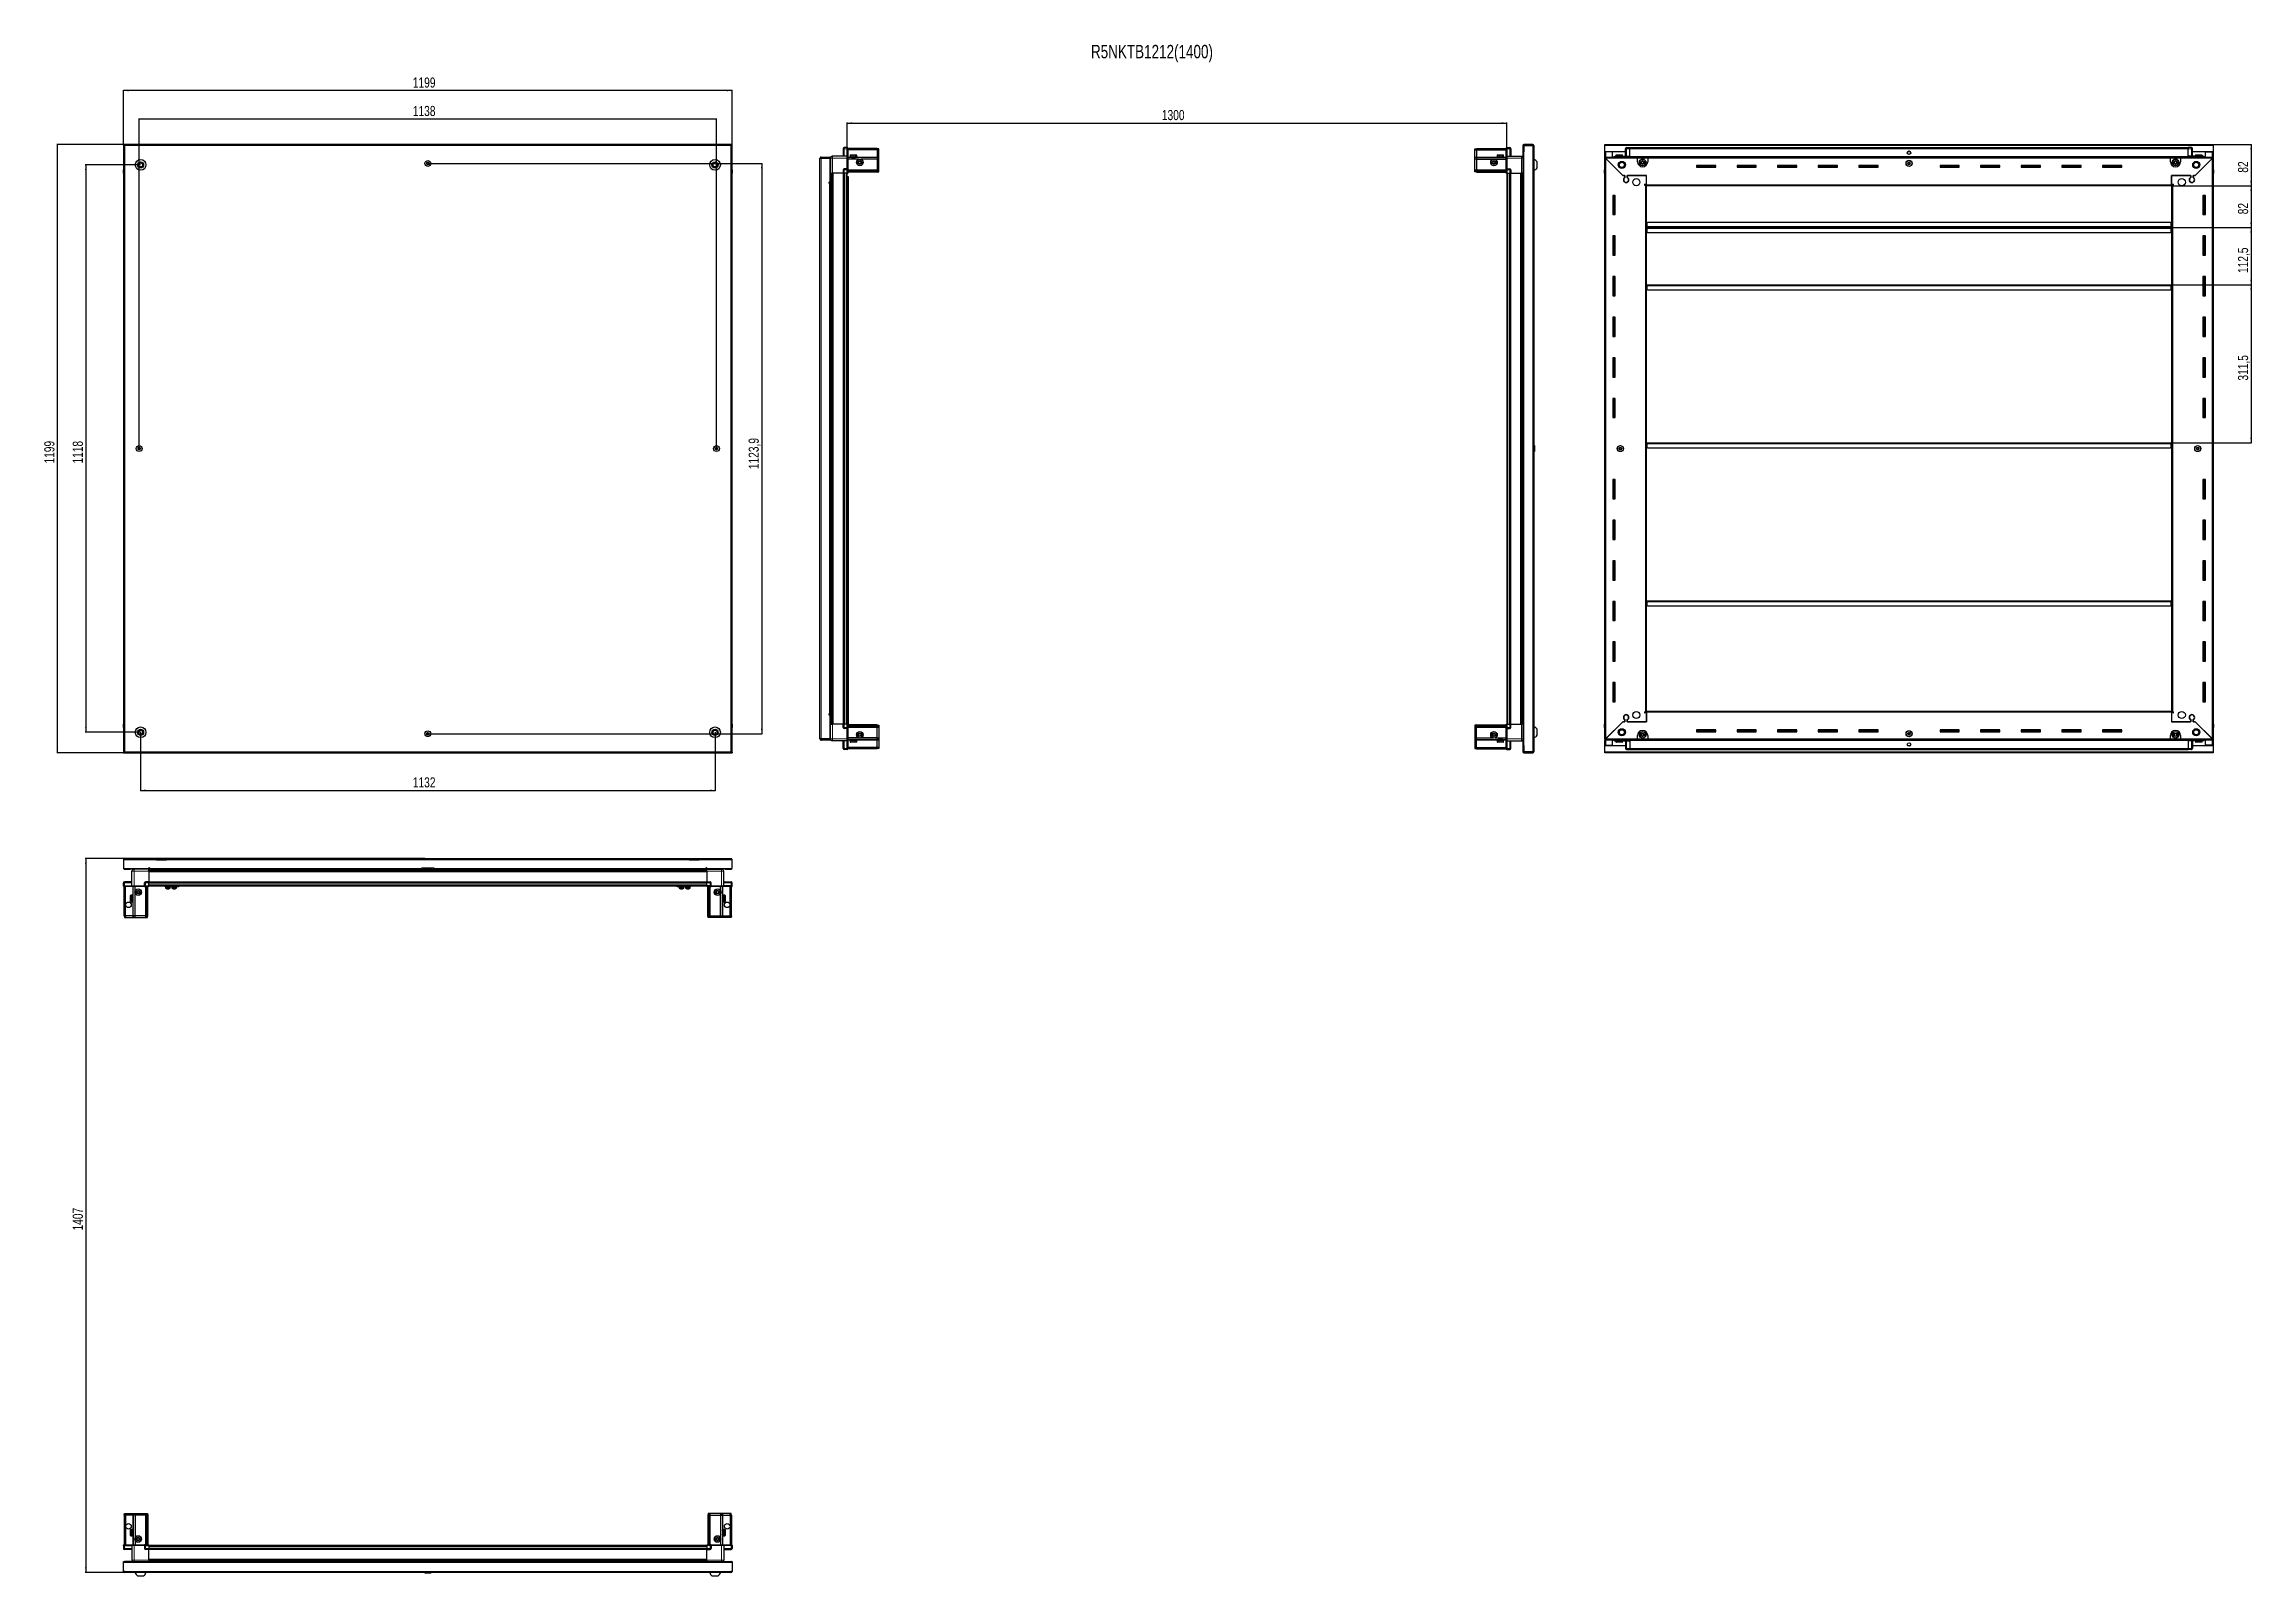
# Model space of a CAD drawing. Header units: millimetres. Extents: x 1315 to 5665, y -1045 to 1973.
import ezdxf

# ---------------------------------------------------------------- set-up
doc = ezdxf.new("R2010")
doc.units = ezdxf.units.MM
doc.layers.add('FORMAT', color=7, linetype='Continuous')
doc.styles.add('SLDTEXTSTYLE0', font='TXT', dxfattribs={"width": 0.75})
doc.dimstyles.new('SLDDIMSTYLE0', dxfattribs={"dimtxt": 20, "dimasz": 10, "dimexe": 0, "dimexo": 0.0625, "dimgap": 5, "dimtad": 2, "dimdec": 1, "dimrnd": 1e-09, "dimzin": 12, "dimdsep": 46, "dimtxsty": 'SLDTEXTSTYLE0', "dimsah": 1, "dimcen": 0.09, "dimadec": 0, "dimazin": 3, "dimtfac": 1, "dimtofl": 0, "dimtmove": 0, "dimatfit": 3, "dimfxl": 0, "dimfrac": 2, "dimtolj": 1, "dimtzin": 12, "dimarcsym": 0})

msp = doc.modelspace()

# ---------------------------------------------------------------- texts
at = {"layer": 'FORMAT', "insert": (3377.61, 1971.86), "char_height": 26.4583, "attachment_point": 1, "style": 'SLDTEXTSTYLE0'}
msp.add_mtext('R5NKTB1212(1400)', dxfattribs=at)

# ---------------------------------------------------------------- blocks, each defined once
blk = doc.blocks.new('_D')
at = {"layer": 'FORMAT'}
for p, q in [((1471.3, 1775.8), (1339.8, 1775.8)), ((1340.8, 576.8), (1340.8, 1775.8)), ((1471.3, 576.8), (1339.8, 576.8))]:
    blk.add_line(p, q, dxfattribs=at)
for points in [[(1340.8, 1775.8), (1339.3, 1765.8), (1342.4, 1765.8)], [(1340.8, 576.8), (1342.4, 586.8), (1339.3, 586.8)]]:
    blk.add_solid(points, dxfattribs=at)
at = {"layer": 'FORMAT', "insert": (1315, 1146.8), "char_height": 20, "attachment_point": 1, "rotation": 90, "style": 'SLDTEXTSTYLE0'}
blk.add_mtext('1199', dxfattribs=at)
blk = doc.blocks.new('_D_1')
at = {"layer": 'FORMAT'}
for p, q in [((1471.3, 1775.8), (1471.3, 1882.8)), ((2670.3, 1881.8), (1471.3, 1881.8)), ((2670.3, 1775.8), (2670.3, 1882.8))]:
    blk.add_line(p, q, dxfattribs=at)
for points in [[(1471.3, 1881.8), (1481.3, 1880.3), (1481.3, 1883.4)], [(2670.3, 1881.8), (2660.3, 1883.4), (2660.3, 1880.3)]]:
    blk.add_solid(points, dxfattribs=at)
at = {"layer": 'FORMAT', "insert": (2041.3, 1907.6), "char_height": 20, "attachment_point": 1, "style": 'SLDTEXTSTYLE0'}
blk.add_mtext('1199', dxfattribs=at)
blk = doc.blocks.new('_D_2')
at = {"layer": 'FORMAT'}
for p, q in [((1504.8, 617.3), (1504.8, 501.8)), ((2636.8, 617.3), (2636.8, 501.8)), ((1504.8, 502.8), (2636.8, 502.8))]:
    blk.add_line(p, q, dxfattribs=at)
for points in [[(1504.8, 502.8), (1514.8, 501.3), (1514.8, 504.4)], [(2636.8, 502.8), (2626.8, 504.4), (2626.8, 501.3)]]:
    blk.add_solid(points, dxfattribs=at)
at = {"layer": 'FORMAT', "insert": (2041.3, 528.6), "char_height": 20, "attachment_point": 1, "style": 'SLDTEXTSTYLE0'}
blk.add_mtext('1132', dxfattribs=at)
blk = doc.blocks.new('_D_3')
at = {"layer": 'FORMAT'}
for p, q in [((1501.8, 1176.3), (1501.8, 1826.8)), ((1501.8, 1825.8), (2639.8, 1825.8)), ((2639.8, 1176.3), (2639.8, 1826.8))]:
    blk.add_line(p, q, dxfattribs=at)
for points in [[(1501.8, 1825.8), (1511.8, 1824.3), (1511.8, 1827.4)], [(2639.8, 1825.8), (2629.8, 1827.4), (2629.8, 1824.3)]]:
    blk.add_solid(points, dxfattribs=at)
at = {"layer": 'FORMAT', "insert": (2041.3, 1851.6), "char_height": 20, "attachment_point": 1, "style": 'SLDTEXTSTYLE0'}
blk.add_mtext('1138', dxfattribs=at)
blk = doc.blocks.new('_D_4')
at = {"layer": 'FORMAT'}
for p, q in [((2070.8, 1738.3), (2729.8, 1738.3)), ((2728.8, 1738.3), (2728.8, 614.5)), ((2070.8, 614.5), (2729.8, 614.5))]:
    blk.add_line(p, q, dxfattribs=at)
for points in [[(2728.8, 1738.3), (2727.3, 1728.3), (2730.4, 1728.3)], [(2728.8, 614.5), (2730.4, 624.5), (2727.3, 624.5)]]:
    blk.add_solid(points, dxfattribs=at)
at = {"layer": 'FORMAT', "insert": (2703, 1135.8), "char_height": 20, "attachment_point": 1, "rotation": 90, "style": 'SLDTEXTSTYLE0'}
blk.add_mtext('1123,9', dxfattribs=at)
blk = doc.blocks.new('_D_5')
at = {"layer": 'FORMAT'}
for p, q in [((1504.8, 1735.3), (1395.8, 1735.3)), ((1396.8, 1735.3), (1396.8, 617.3)), ((1504.8, 617.3), (1395.8, 617.3))]:
    blk.add_line(p, q, dxfattribs=at)
for points in [[(1396.8, 1735.3), (1395.3, 1725.3), (1398.4, 1725.3)], [(1396.8, 617.3), (1398.4, 627.3), (1395.3, 627.3)]]:
    blk.add_solid(points, dxfattribs=at)
at = {"layer": 'FORMAT', "insert": (1371, 1146.8), "char_height": 20, "attachment_point": 1, "rotation": 90, "style": 'SLDTEXTSTYLE0'}
blk.add_mtext('1118', dxfattribs=at)
blk = doc.blocks.new('_D_6')
at = {"layer": 'FORMAT'}
for p, q in [((2897, 1719.3), (2897, 1818.8)), ((2897, 1817.8), (4197, 1817.8)), ((4197, 1719.3), (4197, 1818.8))]:
    blk.add_line(p, q, dxfattribs=at)
for points in [[(2897, 1817.8), (2907, 1816.3), (2907, 1819.4)], [(4197, 1817.8), (4187, 1819.4), (4187, 1816.3)]]:
    blk.add_solid(points, dxfattribs=at)
at = {"layer": 'FORMAT', "insert": (3517.4, 1843.6), "char_height": 20, "attachment_point": 1, "style": 'SLDTEXTSTYLE0'}
blk.add_mtext('1300', dxfattribs=at)
blk = doc.blocks.new('_D_7')
at = {"layer": 'FORMAT'}
for p, q in [((5589.3, 1775.8), (5664.8, 1775.8)), ((5663.8, 1775.8), (5663.8, 1693.8)), ((5507.3, 1693.8), (5664.8, 1693.8))]:
    blk.add_line(p, q, dxfattribs=at)
for points in [[(5663.8, 1775.8), (5662.2, 1765.8), (5665.3, 1765.8)], [(5663.8, 1693.8), (5665.3, 1703.8), (5662.2, 1703.8)]]:
    blk.add_solid(points, dxfattribs=at)
at = {"layer": 'FORMAT', "insert": (5638, 1720), "char_height": 20, "attachment_point": 1, "rotation": 90, "style": 'SLDTEXTSTYLE0'}
blk.add_mtext('82', dxfattribs=at)
blk = doc.blocks.new('_D_8')
at = {"layer": 'FORMAT'}
for p, q in [((5506.3, 1499.3), (5664.8, 1499.3)), ((5663.8, 1499.3), (5663.8, 1187.8)), ((5506.3, 1187.8), (5664.8, 1187.8))]:
    blk.add_line(p, q, dxfattribs=at)
for points in [[(5663.8, 1499.3), (5662.2, 1489.3), (5665.3, 1489.3)], [(5663.8, 1187.8), (5665.3, 1197.8), (5662.2, 1197.8)]]:
    blk.add_solid(points, dxfattribs=at)
at = {"layer": 'FORMAT', "insert": (5638, 1310.3), "char_height": 20, "attachment_point": 1, "rotation": 90, "style": 'SLDTEXTSTYLE0'}
blk.add_mtext('311,5', dxfattribs=at)
blk = doc.blocks.new('_D_9')
at = {"layer": 'FORMAT'}
for p, q in [((5506.3, 1611.8), (5664.8, 1611.8)), ((5663.8, 1611.8), (5663.8, 1499.3)), ((5506.3, 1499.3), (5664.8, 1499.3))]:
    blk.add_line(p, q, dxfattribs=at)
for points in [[(5663.8, 1611.8), (5662.2, 1601.8), (5665.3, 1601.8)], [(5663.8, 1499.3), (5665.3, 1509.3), (5662.2, 1509.3)]]:
    blk.add_solid(points, dxfattribs=at)
at = {"layer": 'FORMAT', "insert": (5638, 1522.3), "char_height": 20, "attachment_point": 1, "rotation": 90, "style": 'SLDTEXTSTYLE0'}
blk.add_mtext('112,5', dxfattribs=at)
blk = doc.blocks.new('_D_10')
at = {"layer": 'FORMAT'}
for p, q in [((5507.3, 1693.8), (5664.8, 1693.8)), ((5663.8, 1693.8), (5663.8, 1611.8)), ((5506.3, 1611.8), (5664.8, 1611.8))]:
    blk.add_line(p, q, dxfattribs=at)
for points in [[(5663.8, 1693.8), (5662.2, 1683.8), (5665.3, 1683.8)], [(5663.8, 1611.8), (5665.3, 1621.8), (5662.2, 1621.8)]]:
    blk.add_solid(points, dxfattribs=at)
at = {"layer": 'FORMAT', "insert": (5638, 1638), "char_height": 20, "attachment_point": 1, "rotation": 90, "style": 'SLDTEXTSTYLE0'}
blk.add_mtext('82', dxfattribs=at)
blk = doc.blocks.new('_D_11')
at = {"layer": 'FORMAT'}
for p, q in [((2065, 368.6), (1395.8, 368.6)), ((1396.8, 368.6), (1396.8, -1038.4)), ((1473.4, -1038.4), (1395.8, -1038.4))]:
    blk.add_line(p, q, dxfattribs=at)
for points in [[(1396.8, 368.6), (1395.3, 358.6), (1398.4, 358.6)], [(1396.8, -1038.4), (1398.4, -1028.4), (1395.3, -1028.4)]]:
    blk.add_solid(points, dxfattribs=at)
at = {"layer": 'FORMAT', "insert": (1371, -364.4), "char_height": 20, "attachment_point": 1, "rotation": 90, "style": 'SLDTEXTSTYLE0'}
blk.add_mtext('1407', dxfattribs=at)

# ---------------------------------------------------------------- dimensions: what is measured, and where the dimension line sits
at = {"layer": 'FORMAT'}
for base, p1, p2, picture, middle in [((1471.32, 1881.82), (2670.32, 1775.82), (1471.32, 1775.82), '_D_1', (2070.82, 1881.82)), ((2639.82, 1825.82), (1501.82, 1176.32), (2639.82, 1176.32), '_D_3', (2070.82, 1825.82)), ((2636.82, 502.82), (1504.82, 617.32), (2636.82, 617.32), '_D_2', (2070.82, 502.82))]:
    dim = msp.add_linear_dim(base=base, p1=p1, p2=p2, dimstyle='SLDDIMSTYLE0', dxfattribs=at)
    dim.commit()
    dim.dimension.update_dxf_attribs({"geometry": picture, "text_midpoint": middle, "dimtype": 160})
for base, p1, p2, angle, picture, middle in [((4196.98, 1817.82), (2896.98, 1719.32), (4196.98, 1719.32), 0, '_D_6', (3546.98, 1817.82)), ((1340.82, 1775.82), (1471.32, 576.82), (1471.32, 1775.82), 90, '_D', (1340.82, 1176.32)), ((5663.77, 1693.82), (5589.27, 1775.82), (5507.27, 1693.82), 90, '_D_7', (5663.77, 1734.82)), ((1396.82, 617.32), (1504.82, 1735.32), (1504.82, 617.32), 90, '_D_5', (1396.82, 1176.32)), ((2728.8202948, 614.47343353), (2070.8199379, 1738.32343353), (2070.8199379, 614.47343353), 90, '_D_4', (2728.8202948, 1176.39843353)), ((5663.77, 1611.82), (5507.27, 1693.82), (5506.27, 1611.82), 90, '_D_10', (5663.77, 1652.82)), ((5663.77, 1499.32), (5506.27, 1611.82), (5506.27, 1499.32), 90, '_D_9', (5663.77, 1555.57)), ((5663.77, 1187.82), (5506.27, 1499.32), (5506.27, 1187.82), 90, '_D_8', (5663.77, 1343.57)), ((1396.82, -1038.36), (2065.03, 368.64), (1473.42, -1038.36), 90, '_D_11', (1396.82, -334.86))]:
    dim = msp.add_linear_dim(base=base, p1=p1, p2=p2, angle=angle, dimstyle='SLDDIMSTYLE0', dxfattribs=at)
    dim.commit()
    dim.dimension.update_dxf_attribs({"geometry": picture, "text_midpoint": middle, "dimtype": 160})

# ---------------------------------------------------------------- linework, layer by layer
at = {"color": 7, "linetype": 'Continuous', "lineweight": 25}
for p, q in [((1473.42, 1775.82), (1471.32, 1775.82)), ((1471.32, 1774.32), (1471.32, 1775.82)), ((1471.32, 1774.32), (1473.42, 1774.32)), ((1471.32, 1774.32), (1471.32, 1773.72)), ((1471.32, 1773.72), (1471.32, 578.92)), ((1471.32, 1773.72), (1473.42, 1773.72)), ((1473.42, 1775.82), (1473.42, 1773.72)), ((2668.22, 1775.82), (1473.42, 1775.82)), ((2668.22, 1773.72), (2668.22, 1775.82)), ((2670.32, 1775.82), (2668.22, 1775.82)), ((2668.22, 1774.32), (2670.32, 1774.32)), ((2668.22, 1773.72), (2670.32, 1773.72)), ((2670.32, 1774.32), (2670.32, 1775.82)), ((2670.32, 1773.72), (2670.32, 1774.32)), ((2670.32, 578.92), (2670.32, 1773.72)), ((2843.63, 1743.96), (2843.33, 1743.96)), ((2843.33, 1732.39), (2843.33, 1743.96)), ((2845.13, 1748.47), (2843.63, 1748.47)), ((2843.63, 1747.97), (2843.63, 1748.47)), ((2843.63, 604.67), (2843.63, 1747.97)), ((2845.73, 1749.07), (2845.73, 1750.57)), ((2845.73, 1750.57), (2846.63, 1750.57)), ((2845.73, 1749.07), (2846.63, 1749.07)), ((2845.73, 1748.57), (2863.13, 1748.57)), ((2846.63, 1750.57), (2863.13, 1750.57)), ((2846.63, 1749.07), (2846.63, 1750.57)), ((2846.63, 1749.07), (2863.13, 1749.07)), ((2863.13, 1749.07), (2863.13, 1750.57)), ((2864.63, 1748.57), (2863.13, 1748.57)), ((2863.13, 1748.57), (2863.13, 1701.07)), ((2864.63, 1748.32), (2864.63, 1719.32)), ((2897.13, 1752.32), (2868.13, 1752.32)), ((2889.13, 1767.32), (2889.13, 1752.32)), ((2897.13, 1769.32), (2891.13, 1769.32)), ((2897.13, 1769.32), (2897.46, 1769.32)), ((2897.13, 1769.32), (2897.13, 1767.32)), ((2897.13, 1752.52), (2897.13, 1767.32)), ((2897.13, 1752.52), (2897.13, 1767.32)), ((2897.13, 1752.32), (2897.13, 1752.52)), ((2897.13, 1752.32), (2898.33, 1752.32)), ((2897.13, 1748.32), (2897.13, 1752.32)), ((2897.13, 1728.02), (2897.13, 1748.32)), ((2898.33, 1768.82), (2897.46, 1769.32)), ((2898.33, 1767.32), (2898.33, 1768.82)), ((2956.63, 1767.82), (2898.33, 1767.82)), ((2898.33, 1767.32), (2898.33, 1752.52)), ((2956.63, 1765.32), (2898.33, 1765.32)), ((2898.33, 1752.52), (2898.33, 1752.32)), ((2898.33, 1752.32), (2898.33, 1748.32)), ((2956.63, 1749.82), (2898.33, 1749.82)), ((2898.33, 1748.32), (2898.33, 1728.02)), ((2919.63, 1746.32), (2898.33, 1746.32)), ((2903.13, 1754.22), (2903.13, 1751.82)), ((2903.13, 1751.82), (2903.13, 1751.32)), ((2903.13, 1751.32), (2903.26, 1751.32)), ((2903.45, 1751.82), (2903.26, 1751.82)), ((2903.26, 1751.82), (2903.26, 1751.32)), ((2903.26, 1751.32), (2903.45, 1751.32)), ((2903.45, 1751.82), (2903.45, 1751.32)), ((2903.45, 1751.32), (2903.98, 1751.32)), ((2903.93, 1755.02), (2911.09, 1755.02)), ((2904.38, 1751.82), (2903.98, 1751.82)), ((2903.98, 1751.82), (2903.98, 1751.32)), ((2903.98, 1751.32), (2904.38, 1751.32)), ((2904.38, 1751.82), (2904.38, 1751.32)), ((2904.38, 1751.32), (2905.25, 1751.32)), ((2905.23, 1751.32), (2905.23, 1751.22)), ((2905.23, 1751.22), (2914.03, 1751.22)), ((2905.82, 1751.82), (2905.25, 1751.82)), ((2905.25, 1751.82), (2905.25, 1751.32)), ((2905.25, 1751.32), (2905.82, 1751.32)), ((2905.63, 1750.82), (2906.32, 1750.34)), ((2905.63, 1750.82), (2910.66, 1750.82)), ((2906.32, 1750.34), (2905.63, 1749.86)), ((2905.63, 1749.86), (2905.63, 1749.82)), ((2905.63, 1749.86), (2910.66, 1749.86)), ((2905.82, 1751.82), (2905.82, 1751.32)), ((2905.82, 1751.32), (2906.95, 1751.32)), ((2906.32, 1750.34), (2910.48, 1750.34)), ((2907.64, 1751.82), (2906.95, 1751.82)), ((2906.95, 1751.82), (2906.95, 1751.32)), ((2906.95, 1751.32), (2907.64, 1751.32)), ((2907.64, 1751.82), (2907.64, 1751.32)), ((2907.64, 1751.32), (2908.91, 1751.32)), ((2909.65, 1751.82), (2908.91, 1751.82)), ((2908.91, 1751.82), (2908.91, 1751.32)), ((2908.91, 1751.32), (2909.14, 1751.32)), ((2909.14, 1751.82), (2909.14, 1751.32)), ((2909.64, 1751.82), (2909.64, 1751.32)), ((2909.64, 1751.32), (2909.65, 1751.32)), ((2909.65, 1751.82), (2909.65, 1751.32)), ((2909.65, 1751.32), (2910.94, 1751.32)), ((2910.48, 1750.34), (2912.94, 1750.34)), ((2910.66, 1750.82), (2913.63, 1750.82)), ((2910.66, 1749.86), (2913.63, 1749.86)), ((2911.65, 1751.82), (2910.94, 1751.82)), ((2910.94, 1751.82), (2910.94, 1751.32)), ((2911, 1751.82), (2911, 1751.32)), ((2911, 1751.32), (2911.65, 1751.32)), ((2911.09, 1755.02), (2915.33, 1755.02)), ((2911.65, 1751.82), (2911.65, 1751.32)), ((2911.65, 1751.32), (2912.84, 1751.32)), ((2913.46, 1751.82), (2912.84, 1751.82)), ((2912.84, 1751.82), (2912.84, 1751.32)), ((2912.84, 1751.32), (2913.46, 1751.32)), ((2912.94, 1750.34), (2913.63, 1750.82)), ((2913.63, 1749.86), (2912.94, 1750.34)), ((2913.46, 1751.82), (2913.46, 1751.32)), ((2913.46, 1751.32), (2914.43, 1751.32)), ((2913.63, 1749.82), (2913.63, 1749.86)), ((2914.03, 1751.22), (2914.03, 1751.32)), ((2914.9, 1751.82), (2914.43, 1751.82)), ((2914.43, 1751.82), (2914.43, 1751.32)), ((2914.43, 1751.32), (2914.9, 1751.32)), ((2914.9, 1751.82), (2914.9, 1751.32)), ((2914.9, 1751.32), (2915.55, 1751.32)), ((2915.82, 1751.82), (2915.55, 1751.82)), ((2915.55, 1751.82), (2915.55, 1751.32)), ((2915.55, 1751.32), (2915.82, 1751.32)), ((2915.82, 1751.82), (2915.82, 1751.32)), ((2915.82, 1751.32), (2916.09, 1751.32)), ((2916.13, 1751.82), (2916.09, 1751.82)), ((2916.09, 1751.82), (2916.09, 1751.32)), ((2916.09, 1751.32), (2916.13, 1751.32)), ((2916.13, 1751.82), (2916.13, 1754.22)), ((2916.13, 1751.82), (2916.13, 1751.32)), ((2956.63, 1746.32), (2924.63, 1746.32)), ((2956.63, 1767.82), (2956.63, 1765.32)), ((2959.63, 1767.02), (2956.63, 1767.82)), ((2956.63, 1765.32), (2956.63, 1750.82)), ((2959.63, 1765.17), (2956.63, 1765.32)), ((2956.63, 1750.82), (2956.63, 1749.82)), ((2956.63, 1749.82), (2956.63, 1746.32)), ((2959.63, 1749.02), (2956.63, 1749.82)), ((2956.63, 1746.32), (2956.63, 1725.82)), ((2956.63, 1746.32), (2959.63, 1745.99)), ((2959.63, 1765.17), (2959.63, 1767.02)), ((2959.63, 1750.82), (2959.63, 1765.17)), ((2959.63, 1749.02), (2959.63, 1750.82)), ((2959.63, 1745.99), (2959.63, 1749.02)), ((2959.63, 1725.82), (2959.63, 1745.99)), ((4134.33, 1767.02), (4137.33, 1767.82)), ((4134.33, 1765.17), (4134.33, 1767.02)), ((4134.33, 1765.17), (4137.33, 1765.32)), ((4134.33, 1750.82), (4134.33, 1765.17)), ((4134.33, 1749.02), (4134.33, 1750.82)), ((4134.33, 1749.02), (4137.33, 1749.82)), ((4134.33, 1745.99), (4134.33, 1749.02)), ((4137.33, 1746.32), (4134.33, 1745.99)), ((4134.33, 1725.82), (4134.33, 1745.99)), ((4137.33, 1767.82), (4137.33, 1765.32)), ((4137.33, 1767.82), (4195.63, 1767.82)), ((4137.33, 1765.32), (4137.33, 1750.82)), ((4137.33, 1765.32), (4195.63, 1765.32)), ((4137.33, 1750.82), (4137.33, 1749.82)), ((4137.33, 1749.82), (4137.33, 1746.32)), ((4137.33, 1749.82), (4195.63, 1749.82)), ((4137.33, 1746.32), (4137.33, 1725.82)), ((4137.33, 1746.32), (4169.33, 1746.32)), ((4174.33, 1746.32), (4195.63, 1746.32)), ((4177.83, 1754.22), (4177.83, 1751.32)), ((4177.83, 1751.32), (4177.86, 1751.32)), ((4177.98, 1751.82), (4177.86, 1751.82)), ((4177.86, 1751.82), (4177.86, 1751.32)), ((4177.86, 1751.32), (4177.98, 1751.32)), ((4177.98, 1751.82), (4177.98, 1751.32)), ((4177.98, 1751.32), (4178.39, 1751.32)), ((4178.73, 1751.82), (4178.39, 1751.82)), ((4178.39, 1751.82), (4178.39, 1751.32)), ((4178.39, 1751.32), (4178.73, 1751.32)), ((4178.63, 1755.02), (4190.03, 1755.02)), ((4178.73, 1751.82), (4178.73, 1751.32)), ((4178.73, 1751.32), (4179.51, 1751.32)), ((4180.03, 1751.82), (4179.51, 1751.82)), ((4179.51, 1751.82), (4179.51, 1751.32)), ((4179.51, 1751.32), (4180.03, 1751.32)), ((4179.93, 1751.32), (4179.93, 1751.22)), ((4179.93, 1751.22), (4188.73, 1751.22)), ((4180.03, 1751.82), (4180.03, 1751.32)), ((4180.03, 1751.32), (4181.09, 1751.32)), ((4180.33, 1750.82), (4181.02, 1750.34)), ((4180.33, 1750.82), (4188.33, 1750.82)), ((4181.02, 1750.34), (4180.33, 1749.86)), ((4180.33, 1749.86), (4180.33, 1749.82)), ((4180.33, 1749.86), (4188.33, 1749.86)), ((4181.02, 1750.34), (4187.64, 1750.34)), ((4181.75, 1751.82), (4181.09, 1751.82)), ((4181.09, 1751.82), (4181.09, 1751.32)), ((4181.09, 1751.32), (4181.75, 1751.32)), ((4181.75, 1751.82), (4181.75, 1751.32)), ((4181.75, 1751.32), (4182.99, 1751.32)), ((4183.72, 1751.82), (4182.99, 1751.82)), ((4182.99, 1751.82), (4182.99, 1751.32)), ((4182.99, 1751.32), (4183.42, 1751.32)), ((4183.42, 1751.82), (4183.42, 1751.32)), ((4183.72, 1751.82), (4183.72, 1751.32)), ((4183.72, 1751.32), (4185.02, 1751.32)), ((4185.75, 1751.82), (4185.02, 1751.82)), ((4185.02, 1751.82), (4185.02, 1751.32)), ((4185.29, 1751.82), (4185.29, 1751.32)), ((4185.29, 1751.32), (4185.75, 1751.32)), ((4185.75, 1751.82), (4185.75, 1751.32)), ((4185.75, 1751.32), (4186.98, 1751.32)), ((4187.64, 1751.82), (4186.98, 1751.82)), ((4186.98, 1751.82), (4186.98, 1751.32)), ((4186.98, 1751.32), (4187.64, 1751.32)), ((4187.64, 1751.82), (4187.64, 1751.32)), ((4187.64, 1751.32), (4188.69, 1751.32)), ((4187.64, 1750.34), (4188.33, 1750.82)), ((4188.33, 1749.86), (4187.64, 1750.34)), ((4188.33, 1749.82), (4188.33, 1749.86)), ((4189.21, 1751.82), (4188.69, 1751.82)), ((4188.69, 1751.82), (4188.69, 1751.32)), ((4188.69, 1751.32), (4189.21, 1751.32)), ((4188.73, 1751.22), (4188.73, 1751.32)), ((4189.21, 1751.82), (4189.21, 1751.32)), ((4189.21, 1751.32), (4189.96, 1751.32)), ((4190.29, 1751.82), (4189.96, 1751.82)), ((4189.96, 1751.82), (4189.96, 1751.32)), ((4189.96, 1751.32), (4190.29, 1751.32)), ((4190.29, 1751.82), (4190.29, 1751.32)), ((4190.29, 1751.32), (4190.69, 1751.32)), ((4190.8, 1751.82), (4190.69, 1751.82)), ((4190.69, 1751.82), (4190.69, 1751.32)), ((4190.69, 1751.32), (4190.8, 1751.32)), ((4190.8, 1751.82), (4190.8, 1751.32)), ((4190.8, 1751.32), (4190.83, 1751.32)), ((4190.83, 1751.32), (4190.83, 1754.22)), ((4196.49, 1769.32), (4195.63, 1768.82)), ((4196.49, 1769.32), (4195.63, 1768.82)), ((4195.63, 1768.82), (4195.63, 1767.32)), ((4195.63, 1752.52), (4195.63, 1767.32)), ((4195.63, 1752.32), (4195.63, 1752.52)), ((4196.83, 1752.32), (4195.63, 1752.32)), ((4195.63, 1748.32), (4195.63, 1752.32)), ((4195.63, 1728.02), (4195.63, 1748.32)), ((4196.83, 1769.32), (4196.49, 1769.32)), ((4196.83, 1769.32), (4196.49, 1769.32)), ((4196.83, 1769.32), (4196.83, 1769.32)), ((4196.83, 1767.32), (4196.83, 1769.32)), ((4196.83, 1769.32), (4202.83, 1769.32)), ((4196.83, 1767.32), (4196.83, 1752.52)), ((4196.83, 1752.52), (4196.83, 1752.32)), ((4196.83, 1752.32), (4196.83, 1748.32)), ((4196.83, 1752.32), (4225.83, 1752.32)), ((4196.83, 1748.32), (4196.83, 1728.02)), ((4204.83, 1767.32), (4204.83, 1752.32)), ((4228.73, 1760.82), (4228.73, 591.82)), ((4228.73, 1760.82), (4230.83, 1760.82)), ((4228.83, 1773.72), (4228.83, 1761.32)), ((4228.83, 1761.32), (4230.33, 1761.32)), ((4230.33, 1773.72), (4230.33, 1761.32)), ((4230.83, 1760.82), (4230.83, 1773.72)), ((4230.83, 1773.72), (4248.23, 1773.72)), ((4248.23, 1775.82), (4230.93, 1775.82)), ((4248.23, 1774.32), (4230.93, 1774.32)), ((4248.23, 1774.32), (4248.23, 1775.82)), ((4248.23, 1773.72), (4250.33, 1773.72)), ((4250.33, 1773.72), (4250.33, 578.92)), ((4256.93, 1729.32), (4256.93, 1741.32)), ((4390.27, 1773.72), (4390.27, 1775.82)), ((4390.27, 1775.82), (5589.27, 1775.82)), ((4390.27, 1761.32), (4390.27, 1773.72)), ((4431.27, 1761.32), (4390.27, 1761.32)), ((4390.27, 1760.82), (4390.27, 1761.32)), ((4390.27, 1750.57), (4390.27, 1760.82)), ((4390.27, 1760.82), (4392.37, 1760.82)), ((4390.27, 1749.07), (4390.27, 1750.57)), ((4390.27, 1750.57), (4391.27, 1750.57)), ((4390.27, 1748.57), (4390.27, 1749.07)), ((4390.27, 1749.07), (4391.27, 1749.07)), ((4390.27, 604.07), (4390.27, 1748.57)), ((4391.77, 1748.57), (4390.27, 1748.57)), ((4391.27, 1750.57), (4454.77, 1750.57)), ((4391.27, 1749.07), (4391.27, 1750.57)), ((4391.77, 1760.82), (4391.77, 1761.32)), ((4391.87, 1748.47), (4425.77, 1714.57)), ((4405.27, 1760.82), (4392.37, 1760.82)), ((4426.47, 1713.87), (4392.37, 1747.97)), ((4405.27, 1750.57), (4405.27, 1760.82)), ((4410.77, 1752.32), (4439.77, 1752.32)), ((4412.27, 1754.22), (4412.27, 1752.32)), ((4413.07, 1755.02), (4424.47, 1755.02)), ((4425.27, 1752.32), (4425.27, 1754.22)), ((4431.27, 1752.32), (4431.27, 1767.32)), ((4431.94, 1768.82), (4431.94, 1768.82)), ((4433.27, 1769.32), (4439.77, 1769.32)), ((4433.27, 1769.32), (4439.77, 1769.32)), ((4439.69, 1750.57), (4439.77, 1752.29)), ((4439.77, 1769.32), (4439.77, 1769.32)), ((4439.77, 1769.32), (4439.77, 1769.32)), ((4439.77, 1769.32), (4439.77, 1767.32)), ((5539.77, 1769.17), (4439.77, 1769.17)), ((4439.77, 1752.32), (4439.77, 1767.32)), ((4439.77, 1752.32), (4439.77, 1751.82)), ((4439.77, 1751.17), (5539.77, 1751.17)), ((4454.77, 1748.47), (4454.77, 1750.57)), ((4454.77, 1750.57), (4474.77, 1750.57)), ((4454.77, 1749.07), (4474.77, 1749.07)), ((4454.77, 1741.57), (4454.77, 1748.47)), ((4474.77, 1750.57), (5504.77, 1750.57)), ((4474.77, 1750.57), (4474.77, 1748.47)), ((4474.77, 1748.47), (4474.77, 1741.57)), ((4992.64, 1761.32), (4986.89, 1761.32)), ((5504.77, 1748.47), (5504.77, 1750.57)), ((5504.77, 1750.57), (5524.77, 1750.57)), ((5504.77, 1749.07), (5524.77, 1749.07)), ((5504.77, 1741.57), (5504.77, 1748.47)), ((5524.77, 1750.57), (5588.27, 1750.57)), ((5524.77, 1750.57), (5524.77, 1748.47)), ((5524.77, 1748.47), (5524.77, 1741.57)), ((5539.77, 1769.32), (5539.77, 1769.32)), ((5546.27, 1769.32), (5539.77, 1769.32)), ((5546.27, 1769.32), (5539.77, 1769.32)), ((5539.77, 1769.32), (5539.77, 1767.32)), ((5539.77, 1752.32), (5539.77, 1767.32)), ((5539.77, 1752.32), (5539.77, 1751.82)), ((5568.77, 1752.32), (5539.77, 1752.32)), ((5539.77, 1752.29), (5539.84, 1750.57)), ((5548.27, 1767.32), (5548.27, 1767.32)), ((5548.27, 1752.32), (5548.27, 1767.32)), ((5589.27, 1761.32), (5548.27, 1761.32)), ((5587.17, 1747.97), (5553.07, 1713.87)), ((5553.77, 1714.57), (5587.67, 1748.47)), ((5554.27, 1754.22), (5554.27, 1752.32)), ((5555.07, 1755.02), (5566.47, 1755.02)), ((5567.27, 1752.32), (5567.27, 1754.22)), ((5574.27, 1750.57), (5574.27, 1760.82)), ((5574.27, 1760.82), (5587.17, 1760.82)), ((5587.17, 1760.82), (5589.27, 1760.82)), ((5587.77, 1760.82), (5587.77, 1761.32)), ((5587.77, 1748.57), (5589.27, 1748.57)), ((5588.27, 1749.07), (5588.27, 1750.57)), ((5588.27, 1750.57), (5589.27, 1750.57)), ((5588.27, 1749.07), (5589.27, 1749.07)), ((5589.27, 1775.82), (5589.27, 1773.72)), ((5589.27, 1773.72), (5589.27, 1761.32)), ((5589.27, 1760.82), (5589.27, 1761.32)), ((5589.27, 1760.82), (5589.27, 1750.57)), ((5589.27, 1749.07), (5589.27, 1750.57)), ((5589.27, 1749.07), (5589.27, 1748.57)), ((5589.27, 1748.57), (5589.27, 604.07)), ((1470.82, 1725.82), (1470.82, 1719.32)), ((1470.82, 1719.32), (1470.82, 1725.82)), ((1470.82, 1719.32), (1470.82, 1719.32)), ((1471.32, 1719.32), (1470.82, 1719.32)), ((1470.97, 1719.32), (1470.97, 633.32)), ((2670.32, 1727.15), (2670.32, 1727.15)), ((2670.32, 1719.32), (2670.82, 1719.32)), ((2670.67, 633.32), (2670.67, 1719.32)), ((2670.82, 1725.82), (2670.82, 1719.32)), ((2670.82, 1719.32), (2670.82, 1725.82)), ((2670.82, 1719.32), (2670.82, 1719.32)), ((2670.82, 1719.32), (2670.82, 1719.32)), ((2843.33, 1732.39), (2843.63, 1732.39)), ((2863.13, 1701.07), (2861.78, 1701.07)), ((2861.78, 1699.07), (2862.53, 1699.07)), ((2862.53, 1699.07), (2864.63, 1699.07)), ((2863.13, 1722.07), (2864.63, 1722.07)), ((2864.63, 1719.32), (2863.13, 1719.32)), ((2864.63, 1699.07), (2864.63, 653.57)), ((2865.28, 633.32), (2865.28, 1719.32)), ((2867.07, 1719.32), (2867.07, 633.32)), ((2867.1, 1719.32), (2867.1, 633.32)), ((2889.13, 1719.32), (2868.13, 1719.32)), ((2889.13, 1725.82), (2889.13, 1719.32)), ((2889.13, 1719.32), (2891.13, 1719.32)), ((2889.78, 633.32), (2889.78, 1719.32)), ((2897.13, 1727.82), (2891.13, 1727.82)), ((2897.13, 1719.32), (2891.13, 1719.32)), ((2896.98, 633.32), (2896.98, 1719.32)), ((2896.98, 1712.32), (2899.48, 1712.32)), ((2897.13, 1727.82), (2897.13, 1728.02)), ((2897.13, 1727.82), (2897.13, 1725.82)), ((2897.13, 1727.82), (2898.33, 1727.82)), ((2897.13, 1719.32), (2897.13, 1725.82)), ((2897.13, 1719.32), (2897.13, 1725.82)), ((2897.13, 1719.32), (2897.46, 1719.32)), ((2897.13, 1719.32), (2897.13, 1719.32)), ((2897.46, 1719.32), (2897.46, 1725.82)), ((2898.33, 1719.32), (2897.46, 1719.32)), ((2897.46, 1719.32), (2897.46, 1719.32)), ((2898.33, 1728.02), (2898.33, 1727.82)), ((2898.33, 1727.15), (2898.33, 1727.82)), ((2898.33, 1727.15), (2898.33, 1719.32)), ((2956.63, 1724.82), (2898.33, 1724.82)), ((2956.63, 1723.82), (2898.33, 1723.82)), ((2956.63, 1722.32), (2898.33, 1722.32)), ((2956.63, 1720.82), (2898.33, 1720.82)), ((2899.48, 1712.32), (2899.48, 638.82)), ((2956.63, 1725.82), (2956.63, 1724.82)), ((2956.63, 1724.82), (2956.63, 1723.82)), ((2956.63, 1724.82), (2959.63, 1724.02)), ((2956.63, 1723.82), (2956.63, 1722.32)), ((2956.63, 1723.82), (2959.63, 1723.28)), ((2956.63, 1722.32), (2959.63, 1722.78)), ((2956.63, 1722.32), (2956.63, 1720.82)), ((2956.63, 1720.82), (2959.63, 1721.63)), ((2959.63, 1724.02), (2959.63, 1725.82)), ((2959.63, 1723.28), (2959.63, 1724.02)), ((2959.63, 1722.78), (2959.63, 1723.28)), ((2959.63, 1721.63), (2959.63, 1722.78)), ((4134.33, 1724.02), (4134.33, 1725.82)), ((4137.33, 1724.82), (4134.33, 1724.02)), ((4134.33, 1723.28), (4134.33, 1724.02)), ((4137.33, 1723.82), (4134.33, 1723.28)), ((4134.33, 1722.78), (4134.33, 1723.28)), ((4134.33, 1721.63), (4134.33, 1722.78)), ((4137.33, 1722.32), (4134.33, 1722.78)), ((4137.33, 1720.82), (4134.33, 1721.63)), ((4137.33, 1725.82), (4137.33, 1724.82)), ((4137.33, 1724.82), (4137.33, 1723.82)), ((4137.33, 1724.82), (4195.63, 1724.82)), ((4137.33, 1723.82), (4137.33, 1722.32)), ((4137.33, 1723.82), (4195.63, 1723.82)), ((4137.33, 1722.32), (4137.33, 1720.82)), ((4137.33, 1722.32), (4195.63, 1722.32)), ((4137.33, 1720.82), (4195.63, 1720.82)), ((4195.63, 1727.82), (4195.63, 1728.02)), ((4196.83, 1727.82), (4195.63, 1727.82)), ((4195.63, 1727.82), (4195.63, 1727.15)), ((4195.63, 1719.32), (4195.63, 1727.15)), ((4196.49, 1719.32), (4195.63, 1719.32)), ((4196.49, 1725.82), (4196.49, 1719.32)), ((4196.83, 1719.32), (4196.49, 1719.32)), ((4196.83, 1728.02), (4196.83, 1727.82)), ((4196.83, 1725.82), (4196.83, 1727.82)), ((4196.83, 1725.82), (4196.83, 1727.82)), ((4196.83, 1727.82), (4202.83, 1727.82)), ((4196.83, 1725.82), (4196.83, 1719.32)), ((4196.83, 1719.32), (4202.83, 1719.32)), ((4196.98, 1719.32), (4196.98, 633.32)), ((4204.83, 1719.32), (4202.83, 1719.32)), ((4204.18, 1719.32), (4204.18, 633.32)), ((4204.83, 1725.82), (4204.83, 1719.32)), ((4204.83, 1719.32), (4225.83, 1719.32)), ((4226.85, 633.32), (4226.85, 1719.32)), ((4226.88, 633.32), (4226.88, 1719.32)), ((4228.68, 1719.32), (4228.68, 633.32)), ((4389.77, 1725.82), (4389.77, 1719.32)), ((4389.77, 1719.32), (4389.77, 1725.82)), ((4389.77, 1719.32), (4389.77, 1719.32)), ((4390.27, 1719.32), (4389.77, 1719.32)), ((4389.92, 1719.32), (4389.92, 633.32)), ((4425.77, 1714.57), (4429.97, 1714.57)), ((4427.17, 1714.57), (4426.47, 1713.87)), ((4429.27, 1714.57), (4427.17, 1714.57)), ((4429.27, 1714.57), (4429.27, 1710.68)), ((4429.97, 1714.57), (4429.97, 1710.29)), ((4430.27, 1701.71), (4430.27, 1700.95)), ((4434.57, 1714.57), (4472.27, 1714.57)), ((4434.57, 1710.29), (4434.57, 1714.57)), ((4435.27, 1710.68), (4435.27, 1714.57)), ((4472.27, 1714.57), (4435.27, 1714.57)), ((4469.42, 1697.32), (4472.27, 1697.32)), ((4472.27, 1695.92), (4472.27, 1714.57)), ((4472.27, 1697.32), (4472.27, 1714.57)), ((4608.77, 1734.32), (4570.77, 1734.32)), ((4570.77, 1734.32), (4570.77, 1730.82)), ((4608.77, 1731.57), (4570.77, 1731.57)), ((4570.77, 1730.82), (4608.77, 1730.82)), ((4608.77, 1730.82), (4608.77, 1734.32)), ((4688.77, 1734.32), (4650.77, 1734.32)), ((4650.77, 1734.32), (4650.77, 1730.82)), ((4688.77, 1731.57), (4650.77, 1731.57)), ((4650.77, 1730.82), (4688.77, 1730.82)), ((4688.77, 1730.82), (4688.77, 1734.32)), ((4768.77, 1734.32), (4730.77, 1734.32)), ((4730.77, 1734.32), (4730.77, 1730.82)), ((4768.77, 1731.57), (4730.77, 1731.57)), ((4730.77, 1730.82), (4768.77, 1730.82)), ((4768.77, 1730.82), (4768.77, 1734.32)), ((4848.77, 1734.32), (4810.77, 1734.32)), ((4810.77, 1734.32), (4810.77, 1730.82)), ((4848.77, 1731.57), (4810.77, 1731.57)), ((4810.77, 1730.82), (4848.77, 1730.82)), ((4848.77, 1730.82), (4848.77, 1734.32)), ((4928.77, 1734.32), (4890.77, 1734.32)), ((4890.77, 1734.32), (4890.77, 1730.82)), ((4928.77, 1731.57), (4890.77, 1731.57)), ((4890.77, 1730.82), (4928.77, 1730.82)), ((4928.77, 1730.82), (4928.77, 1734.32)), ((5088.77, 1734.32), (5050.77, 1734.32)), ((5050.77, 1734.32), (5050.77, 1730.82)), ((5088.77, 1731.57), (5050.77, 1731.57)), ((5050.77, 1730.82), (5088.77, 1730.82)), ((5088.77, 1730.82), (5088.77, 1734.32)), ((5168.77, 1734.32), (5130.77, 1734.32)), ((5130.77, 1734.32), (5130.77, 1730.82)), ((5168.77, 1731.57), (5130.77, 1731.57)), ((5130.77, 1730.82), (5168.77, 1730.82)), ((5168.77, 1730.82), (5168.77, 1734.32)), ((5248.77, 1734.32), (5210.77, 1734.32)), ((5210.77, 1734.32), (5210.77, 1730.82)), ((5248.77, 1731.57), (5210.77, 1731.57)), ((5210.77, 1730.82), (5248.77, 1730.82)), ((5248.77, 1730.82), (5248.77, 1734.32)), ((5328.77, 1734.32), (5290.77, 1734.32)), ((5290.77, 1734.32), (5290.77, 1730.82)), ((5328.77, 1731.57), (5290.77, 1731.57)), ((5290.77, 1730.82), (5328.77, 1730.82)), ((5328.77, 1730.82), (5328.77, 1734.32)), ((5408.77, 1734.32), (5370.77, 1734.32)), ((5370.77, 1734.32), (5370.77, 1730.82)), ((5408.77, 1731.57), (5370.77, 1731.57)), ((5370.77, 1730.82), (5408.77, 1730.82)), ((5408.77, 1730.82), (5408.77, 1734.32)), ((5507.27, 1714.57), (5544.97, 1714.57)), ((5507.27, 1695.92), (5507.27, 1714.57)), ((5507.27, 1714.57), (5507.27, 1697.32)), ((5544.27, 1714.57), (5507.27, 1714.57)), ((5507.27, 1697.32), (5510.12, 1697.32)), ((5544.27, 1714.57), (5544.27, 1710.68)), ((5544.97, 1714.57), (5544.97, 1710.29)), ((5549.27, 1701.71), (5549.27, 1700.95)), ((5549.57, 1714.57), (5553.77, 1714.57)), ((5549.57, 1710.29), (5549.57, 1714.57)), ((5552.37, 1714.57), (5550.27, 1714.57)), ((5550.27, 1710.68), (5550.27, 1714.57)), ((5553.07, 1713.87), (5552.37, 1714.57)), ((5589.27, 1727.15), (5589.27, 1727.15)), ((5589.27, 1719.32), (5589.77, 1719.32)), ((5589.62, 633.32), (5589.62, 1719.32)), ((5589.77, 1725.82), (5589.77, 1719.32)), ((5589.77, 1719.32), (5589.77, 1725.82)), ((5589.77, 1719.32), (5589.77, 1719.32)), ((5589.77, 1719.32), (5589.77, 1719.32)), ((4410.77, 1675.32), (4405.77, 1675.32)), ((4405.77, 1675.32), (4405.77, 1637.32)), ((4407.92, 1637.32), (4407.92, 1675.32)), ((4409.71, 1637.32), (4409.71, 1675.32)), ((4409.74, 1637.32), (4409.74, 1675.32)), ((4410.77, 1637.32), (4410.77, 1675.32)), ((4470.17, 1695.32), (4469.42, 1695.32)), ((4470.17, 1695.32), (4472.27, 1695.32)), ((4472.27, 1696.32), (4470.27, 1696.32)), ((4470.27, 1696.32), (4470.27, 1695.32)), ((4472.27, 1693.82), (4472.27, 1695.92)), ((5507.27, 1693.82), (4472.27, 1693.82)), ((4472.27, 658.82), (4472.27, 1693.82)), ((5509.27, 1696.32), (5507.27, 1696.32)), ((5507.27, 1695.92), (5507.27, 1693.82)), ((5507.27, 1695.32), (5509.37, 1695.32)), ((5507.27, 1693.82), (5507.27, 658.82)), ((5509.27, 1695.32), (5509.27, 1696.32)), ((5510.12, 1695.32), (5509.37, 1695.32)), ((5568.77, 1675.32), (5568.77, 1637.32)), ((5573.77, 1675.32), (5568.77, 1675.32)), ((5569.79, 1675.32), (5569.79, 1637.32)), ((5569.83, 1675.32), (5569.83, 1637.32)), ((5571.62, 1675.32), (5571.62, 1637.32)), ((5573.77, 1637.32), (5573.77, 1675.32)), ((4405.77, 1637.32), (4410.77, 1637.32)), ((4473.02, 1611.82), (4472.27, 1611.82)), ((4473.27, 1614.67), (4473.02, 1614.67)), ((4473.02, 1614.67), (4473.02, 1611.82)), ((4473.02, 1611.82), (4473.02, 1608.97)), ((4474.27, 1621.82), (4473.27, 1620.82)), ((4473.27, 1620.82), (4473.27, 1613.92)), ((4473.27, 1611.82), (4473.27, 1613.92)), ((4473.27, 1609.72), (4473.27, 1611.82)), ((5506.27, 1611.82), (4473.27, 1611.82)), ((4473.27, 1609.72), (4473.27, 1602.82)), ((5505.27, 1621.82), (4474.27, 1621.82)), ((5506.27, 1620.82), (5505.27, 1621.82)), ((5506.27, 1613.92), (5506.27, 1620.82)), ((5506.52, 1614.67), (5506.27, 1614.67)), ((5506.27, 1613.92), (5506.27, 1611.82)), ((5506.27, 1611.82), (5506.27, 1609.72)), ((5506.27, 1602.82), (5506.27, 1609.72)), ((5506.52, 1611.82), (5506.52, 1614.67)), ((5506.52, 1608.97), (5506.52, 1611.82)), ((5507.27, 1611.82), (5506.52, 1611.82)), ((5568.77, 1637.32), (5573.77, 1637.32)), ((4410.77, 1595.32), (4405.77, 1595.32)), ((4405.77, 1595.32), (4405.77, 1557.32)), ((4407.92, 1557.32), (4407.92, 1595.32)), ((4409.71, 1557.32), (4409.71, 1595.32)), ((4409.74, 1557.32), (4409.74, 1595.32)), ((4410.77, 1557.32), (4410.77, 1595.32)), ((4473.02, 1608.97), (4473.27, 1608.97)), ((4473.27, 1602.82), (4474.27, 1601.82)), ((4474.27, 1601.82), (5505.27, 1601.82)), ((5505.27, 1601.82), (5506.27, 1602.82)), ((5506.27, 1608.97), (5506.52, 1608.97)), ((5568.77, 1595.32), (5568.77, 1557.32)), ((5573.77, 1595.32), (5568.77, 1595.32)), ((5569.79, 1595.32), (5569.79, 1557.32)), ((5569.83, 1595.32), (5569.83, 1557.32)), ((5571.62, 1595.32), (5571.62, 1557.32)), ((5573.77, 1557.32), (5573.77, 1595.32)), ((4405.77, 1557.32), (4410.77, 1557.32)), ((5568.77, 1557.32), (5573.77, 1557.32)), ((4410.77, 1515.32), (4405.77, 1515.32)), ((4405.77, 1515.32), (4405.77, 1477.32)), ((4407.92, 1477.32), (4407.92, 1515.32)), ((4409.71, 1477.32), (4409.71, 1515.32)), ((4409.74, 1477.32), (4409.74, 1515.32)), ((4410.77, 1477.32), (4410.77, 1515.32)), ((4472.27, 1499.32), (4473.02, 1499.32)), ((4473.02, 1499.32), (4473.02, 1496.47)), ((4473.02, 1496.47), (4473.27, 1496.47)), ((4473.27, 1497.22), (4473.27, 1499.32)), ((4473.27, 1499.32), (5506.27, 1499.32)), ((4473.27, 1497.22), (4473.27, 1490.32)), ((4473.27, 1490.32), (4474.27, 1489.32)), ((4474.27, 1489.32), (5505.27, 1489.32)), ((5505.27, 1489.32), (5506.27, 1490.32)), ((5506.27, 1499.32), (5506.27, 1497.22)), ((5506.27, 1490.32), (5506.27, 1497.22)), ((5506.27, 1496.47), (5506.52, 1496.47)), ((5506.52, 1496.47), (5506.52, 1499.32)), ((5506.52, 1499.32), (5507.27, 1499.32)), ((5568.77, 1515.32), (5568.77, 1477.32)), ((5573.77, 1515.32), (5568.77, 1515.32)), ((5569.79, 1515.32), (5569.79, 1477.32)), ((5569.83, 1515.32), (5569.83, 1477.32)), ((5571.62, 1515.32), (5571.62, 1477.32)), ((5573.77, 1477.32), (5573.77, 1515.32)), ((4405.77, 1477.32), (4410.77, 1477.32)), ((5568.77, 1477.32), (5573.77, 1477.32)), ((4410.77, 1435.32), (4405.77, 1435.32)), ((4405.77, 1435.32), (4405.77, 1397.32)), ((4405.77, 1397.32), (4410.77, 1397.32)), ((4407.92, 1397.32), (4407.92, 1435.32)), ((4409.71, 1397.32), (4409.71, 1435.32)), ((4409.74, 1397.32), (4409.74, 1435.32)), ((4410.77, 1397.32), (4410.77, 1435.32)), ((5568.77, 1435.32), (5568.77, 1397.32)), ((5573.77, 1435.32), (5568.77, 1435.32)), ((5568.77, 1397.32), (5573.77, 1397.32)), ((5569.79, 1435.32), (5569.79, 1397.32)), ((5569.83, 1435.32), (5569.83, 1397.32)), ((5571.62, 1435.32), (5571.62, 1397.32)), ((5573.77, 1397.32), (5573.77, 1435.32)), ((4410.77, 1355.32), (4405.77, 1355.32)), ((4405.77, 1355.32), (4405.77, 1317.32)), ((4407.92, 1317.32), (4407.92, 1355.32)), ((4409.71, 1317.32), (4409.71, 1355.32)), ((4409.74, 1317.32), (4409.74, 1355.32)), ((4410.77, 1317.32), (4410.77, 1355.32)), ((5568.77, 1355.32), (5568.77, 1317.32)), ((5573.77, 1355.32), (5568.77, 1355.32)), ((5569.79, 1355.32), (5569.79, 1317.32)), ((5569.83, 1355.32), (5569.83, 1317.32)), ((5571.62, 1355.32), (5571.62, 1317.32)), ((5573.77, 1317.32), (5573.77, 1355.32)), ((4405.77, 1317.32), (4410.77, 1317.32)), ((5568.77, 1317.32), (5573.77, 1317.32)), ((4410.77, 1275.32), (4405.77, 1275.32)), ((4405.77, 1275.32), (4405.77, 1237.32)), ((4407.92, 1237.32), (4407.92, 1275.32)), ((4409.71, 1237.32), (4409.71, 1275.32)), ((4409.74, 1237.32), (4409.74, 1275.32)), ((4410.77, 1237.32), (4410.77, 1275.32)), ((5568.77, 1275.32), (5568.77, 1237.32)), ((5573.77, 1275.32), (5568.77, 1275.32)), ((5569.79, 1275.32), (5569.79, 1237.32)), ((5569.83, 1275.32), (5569.83, 1237.32)), ((5571.62, 1275.32), (5571.62, 1237.32)), ((5573.77, 1237.32), (5573.77, 1275.32)), ((4405.77, 1237.32), (4410.77, 1237.32)), ((5568.77, 1237.32), (5573.77, 1237.32)), ((2843.63, 1182.11), (2843.33, 1182.11)), ((2843.33, 1170.54), (2843.33, 1182.11)), ((2865.13, 1185.82), (2865.13, 1166.82)), ((4251.31, 1182.11), (4250.33, 1181.12)), ((4251.83, 1182.11), (4251.31, 1182.11)), ((4251.31, 1182.11), (4251.31, 1170.54)), ((4251.83, 1182.11), (4251.83, 1170.54)), ((4472.27, 1187.82), (4473.02, 1187.82)), ((4473.02, 1187.82), (4473.02, 1184.97)), ((4473.02, 1184.97), (4473.27, 1184.97)), ((4473.27, 1185.72), (4473.27, 1187.82)), ((4473.27, 1187.82), (5506.27, 1187.82)), ((4473.27, 1185.72), (4473.27, 1178.82)), ((4473.27, 1178.82), (4474.27, 1177.82)), ((4474.27, 1177.82), (5505.27, 1177.82)), ((5505.27, 1177.82), (5506.27, 1178.82)), ((5506.27, 1187.82), (5506.27, 1185.72)), ((5506.27, 1178.82), (5506.27, 1185.72)), ((5506.27, 1184.97), (5506.52, 1184.97)), ((5506.52, 1184.97), (5506.52, 1187.82)), ((5506.52, 1187.82), (5507.27, 1187.82)), ((2843.33, 1170.54), (2843.63, 1170.54)), ((4250.33, 1171.52), (4251.31, 1170.54)), ((4251.31, 1170.54), (4251.83, 1170.54)), ((4410.77, 1115.32), (4405.77, 1115.32)), ((4405.77, 1115.32), (4405.77, 1077.32)), ((4407.92, 1077.32), (4407.92, 1115.32)), ((4409.71, 1077.32), (4409.71, 1115.32)), ((4409.74, 1077.32), (4409.74, 1115.32)), ((4410.77, 1077.32), (4410.77, 1115.32)), ((5568.77, 1115.32), (5568.77, 1077.32)), ((5573.77, 1115.32), (5568.77, 1115.32)), ((5569.79, 1115.32), (5569.79, 1077.32)), ((5569.83, 1115.32), (5569.83, 1077.32)), ((5571.62, 1115.32), (5571.62, 1077.32)), ((5573.77, 1077.32), (5573.77, 1115.32)), ((4405.77, 1077.32), (4410.77, 1077.32)), ((5568.77, 1077.32), (5573.77, 1077.32)), ((4410.77, 1035.32), (4405.77, 1035.32)), ((4405.77, 1035.32), (4405.77, 997.32)), ((4407.92, 997.32), (4407.92, 1035.32)), ((4409.71, 997.32), (4409.71, 1035.32)), ((4409.74, 997.32), (4409.74, 1035.32)), ((4410.77, 997.32), (4410.77, 1035.32)), ((5568.77, 1035.32), (5568.77, 997.32)), ((5573.77, 1035.32), (5568.77, 1035.32)), ((5569.79, 1035.32), (5569.79, 997.32)), ((5569.83, 1035.32), (5569.83, 997.32)), ((5571.62, 1035.32), (5571.62, 997.32)), ((5573.77, 997.32), (5573.77, 1035.32)), ((4405.77, 997.32), (4410.77, 997.32)), ((5568.77, 997.32), (5573.77, 997.32)), ((4410.77, 955.32), (4405.77, 955.32)), ((4405.77, 955.32), (4405.77, 917.32)), ((4405.77, 917.32), (4410.77, 917.32)), ((4407.92, 917.32), (4407.92, 955.32)), ((4409.71, 917.32), (4409.71, 955.32)), ((4409.74, 917.32), (4409.74, 955.32)), ((4410.77, 917.32), (4410.77, 955.32)), ((5568.77, 955.32), (5568.77, 917.32)), ((5573.77, 955.32), (5568.77, 955.32)), ((5568.77, 917.32), (5573.77, 917.32)), ((5569.79, 955.32), (5569.79, 917.32)), ((5569.83, 955.32), (5569.83, 917.32)), ((5571.62, 955.32), (5571.62, 917.32)), ((5573.77, 917.32), (5573.77, 955.32)), ((4410.77, 875.32), (4405.77, 875.32)), ((4405.77, 875.32), (4405.77, 837.32)), ((4407.92, 837.32), (4407.92, 875.32)), ((4409.71, 837.32), (4409.71, 875.32)), ((4409.74, 837.32), (4409.74, 875.32)), ((4410.77, 837.32), (4410.77, 875.32)), ((4472.27, 876.32), (4473.02, 876.32)), ((4473.02, 876.32), (4473.02, 873.47)), ((4473.02, 873.47), (4473.27, 873.47)), ((4473.27, 874.22), (4473.27, 876.32)), ((4473.27, 876.32), (5506.27, 876.32)), ((4473.27, 874.22), (4473.27, 867.32)), ((5506.27, 876.32), (5506.27, 874.22)), ((5506.27, 867.32), (5506.27, 874.22)), ((5506.27, 873.47), (5506.52, 873.47)), ((5506.52, 873.47), (5506.52, 876.32)), ((5506.52, 876.32), (5507.27, 876.32)), ((5568.77, 875.32), (5568.77, 837.32)), ((5573.77, 875.32), (5568.77, 875.32)), ((5569.79, 875.32), (5569.79, 837.32)), ((5569.83, 875.32), (5569.83, 837.32)), ((5571.62, 875.32), (5571.62, 837.32)), ((5573.77, 837.32), (5573.77, 875.32)), ((4405.77, 837.32), (4410.77, 837.32)), ((4473.27, 867.32), (4474.27, 866.32)), ((4474.27, 866.32), (5505.27, 866.32)), ((5505.27, 866.32), (5506.27, 867.32)), ((5568.77, 837.32), (5573.77, 837.32)), ((4410.77, 795.32), (4405.77, 795.32)), ((4405.77, 795.32), (4405.77, 757.32)), ((4407.92, 757.32), (4407.92, 795.32)), ((4409.71, 757.32), (4409.71, 795.32)), ((4409.74, 757.32), (4409.74, 795.32)), ((4410.77, 757.32), (4410.77, 795.32)), ((5568.77, 795.32), (5568.77, 757.32)), ((5573.77, 795.32), (5568.77, 795.32)), ((5569.79, 795.32), (5569.79, 757.32)), ((5569.83, 795.32), (5569.83, 757.32)), ((5571.62, 795.32), (5571.62, 757.32)), ((5573.77, 757.32), (5573.77, 795.32)), ((4405.77, 757.32), (4410.77, 757.32)), ((5568.77, 757.32), (5573.77, 757.32)), ((4410.77, 715.32), (4405.77, 715.32)), ((4405.77, 715.32), (4405.77, 677.32)), ((4407.92, 677.32), (4407.92, 715.32)), ((4409.71, 677.32), (4409.71, 715.32)), ((4409.74, 677.32), (4409.74, 715.32)), ((4410.77, 677.32), (4410.77, 715.32)), ((5568.77, 715.32), (5568.77, 677.32)), ((5573.77, 715.32), (5568.77, 715.32)), ((5569.79, 715.32), (5569.79, 677.32)), ((5569.83, 715.32), (5569.83, 677.32)), ((5571.62, 715.32), (5571.62, 677.32)), ((5573.77, 677.32), (5573.77, 715.32)), ((2862.53, 653.57), (2861.78, 653.57)), ((2864.63, 653.57), (2862.53, 653.57)), ((4405.77, 677.32), (4410.77, 677.32)), ((4469.42, 657.32), (4470.17, 657.32)), ((4472.27, 655.32), (4469.42, 655.32)), ((4472.27, 657.32), (4470.17, 657.32)), ((4470.27, 657.32), (4470.27, 656.32)), ((4470.27, 656.32), (4472.27, 656.32)), ((4472.27, 656.72), (4472.27, 658.82)), ((4472.27, 658.82), (5507.27, 658.82)), ((4472.27, 656.72), (4472.27, 638.07)), ((4472.27, 638.07), (4472.27, 655.32)), ((5507.27, 658.82), (5507.27, 656.72)), ((5509.37, 657.32), (5507.27, 657.32)), ((5507.27, 656.72), (5507.27, 638.07)), ((5507.27, 656.32), (5509.27, 656.32)), ((5507.27, 655.32), (5507.27, 638.07)), ((5510.12, 655.32), (5507.27, 655.32)), ((5509.27, 656.32), (5509.27, 657.32)), ((5509.37, 657.32), (5510.12, 657.32)), ((5568.77, 677.32), (5573.77, 677.32)), ((1470.82, 633.32), (1470.82, 633.32)), ((1470.82, 626.82), (1470.82, 633.32)), ((1470.82, 633.32), (1470.82, 633.32)), ((1470.82, 633.32), (1470.82, 626.82)), ((1471.32, 633.32), (1470.82, 633.32)), ((1471.32, 625.5), (1471.32, 625.5)), ((2670.32, 633.32), (2670.82, 633.32)), ((2670.82, 633.32), (2670.82, 633.32)), ((2670.82, 626.82), (2670.82, 633.32)), ((2670.82, 633.32), (2670.82, 626.82)), ((2843.63, 620.26), (2843.33, 620.26)), ((2843.33, 610.58), (2843.33, 620.26)), ((2843.33, 608.69), (2843.33, 610.58)), ((2861.78, 651.57), (2863.13, 651.57)), ((2863.13, 651.57), (2863.13, 604.07)), ((2864.63, 633.32), (2863.13, 633.32)), ((2864.63, 630.57), (2863.13, 630.57)), ((2864.63, 604.32), (2864.63, 633.32)), ((2889.13, 633.32), (2868.13, 633.32)), ((2889.13, 626.82), (2889.13, 633.32)), ((2889.13, 633.32), (2891.13, 633.32)), ((2897.13, 633.32), (2891.13, 633.32)), ((2897.13, 624.82), (2891.13, 624.82)), ((2899.48, 638.82), (2896.98, 638.82)), ((2897.13, 626.82), (2897.13, 633.32)), ((2897.13, 633.32), (2897.46, 633.32)), ((2897.13, 626.82), (2897.13, 624.82)), ((2897.13, 626.82), (2897.13, 624.82)), ((2897.13, 624.82), (2898.33, 624.82)), ((2897.13, 624.62), (2897.13, 624.82)), ((2897.13, 604.32), (2897.13, 624.62)), ((2897.46, 626.82), (2897.46, 633.32)), ((2897.46, 633.32), (2898.33, 633.32)), ((2898.33, 633.32), (2898.33, 625.5)), ((2956.63, 631.82), (2898.33, 631.82)), ((2956.63, 630.32), (2898.33, 630.32)), ((2956.63, 628.82), (2898.33, 628.82)), ((2956.63, 627.82), (2898.33, 627.82)), ((2898.33, 624.82), (2898.33, 625.5)), ((2898.33, 624.82), (2898.33, 624.62)), ((2898.33, 624.62), (2898.33, 604.32)), ((2899.48, 638.82), (2899.48, 631.82)), ((2956.63, 630.32), (2956.63, 631.82)), ((2956.63, 631.82), (2959.63, 631.02)), ((2956.63, 628.82), (2956.63, 630.32)), ((2956.63, 630.32), (2959.63, 629.87)), ((2956.63, 628.82), (2959.63, 629.37)), ((2956.63, 627.82), (2956.63, 628.82)), ((2956.63, 627.82), (2959.63, 628.63)), ((2956.63, 626.82), (2956.63, 627.82)), ((2956.63, 606.32), (2956.63, 626.82)), ((2959.63, 631.02), (2959.63, 629.87)), ((2959.63, 629.87), (2959.63, 629.37)), ((2959.63, 629.37), (2959.63, 628.63)), ((2959.63, 628.63), (2959.63, 626.82)), ((2959.63, 626.82), (2959.63, 606.66)), ((4137.33, 631.82), (4134.33, 631.02)), ((4134.33, 631.02), (4134.33, 629.87)), ((4137.33, 630.32), (4134.33, 629.87)), ((4134.33, 629.87), (4134.33, 629.37)), ((4137.33, 628.82), (4134.33, 629.37)), ((4134.33, 629.37), (4134.33, 628.63)), ((4137.33, 627.82), (4134.33, 628.63)), ((4134.33, 628.63), (4134.33, 626.82)), ((4134.33, 626.82), (4134.33, 606.66)), ((4137.33, 630.32), (4137.33, 631.82)), ((4137.33, 631.82), (4195.63, 631.82)), ((4137.33, 628.82), (4137.33, 630.32)), ((4137.33, 630.32), (4195.63, 630.32)), ((4137.33, 628.82), (4195.63, 628.82)), ((4137.33, 627.82), (4137.33, 628.82)), ((4137.33, 627.82), (4195.63, 627.82)), ((4137.33, 626.82), (4137.33, 627.82)), ((4137.33, 606.32), (4137.33, 626.82)), ((4195.63, 625.5), (4195.63, 633.32)), ((4195.63, 633.32), (4196.49, 633.32)), ((4195.63, 625.5), (4195.63, 624.82)), ((4196.83, 624.82), (4195.63, 624.82)), ((4195.63, 624.62), (4195.63, 624.82)), ((4195.63, 604.32), (4195.63, 624.62)), ((4196.49, 633.32), (4196.49, 633.32)), ((4196.49, 633.32), (4196.49, 626.82)), ((4196.83, 633.32), (4196.49, 633.32)), ((4196.83, 633.32), (4196.83, 626.82)), ((4196.83, 633.32), (4196.83, 633.32)), ((4196.83, 633.32), (4196.83, 626.82)), ((4196.83, 633.32), (4202.83, 633.32)), ((4196.83, 624.82), (4196.83, 626.82)), ((4196.83, 624.82), (4196.83, 624.62)), ((4196.83, 624.82), (4202.83, 624.82)), ((4196.83, 624.62), (4196.83, 604.32)), ((4204.83, 633.32), (4202.83, 633.32)), ((4204.83, 626.82), (4204.83, 633.32)), ((4204.83, 633.32), (4225.83, 633.32)), ((4256.93, 611.32), (4256.93, 623.32)), ((4389.77, 626.82), (4389.77, 633.32)), ((4389.77, 633.32), (4389.77, 633.32)), ((4389.77, 633.32), (4389.77, 633.32)), ((4389.77, 633.32), (4389.77, 626.82)), ((4390.27, 633.32), (4389.77, 633.32)), ((4390.27, 625.5), (4390.27, 625.5)), ((4425.77, 638.07), (4391.87, 604.17)), ((4392.37, 604.67), (4426.47, 638.77)), ((4429.97, 638.07), (4425.77, 638.07)), ((4426.47, 638.77), (4427.17, 638.07)), ((4427.17, 638.07), (4429.27, 638.07)), ((4429.27, 641.96), (4429.27, 638.07)), ((4429.97, 642.36), (4429.97, 638.07)), ((4430.27, 651.7), (4430.27, 650.94)), ((4434.57, 638.07), (4434.57, 642.36)), ((4472.27, 638.07), (4434.57, 638.07)), ((4435.27, 638.07), (4435.27, 641.96)), ((4435.27, 638.07), (4472.27, 638.07)), ((4454.77, 604.17), (4454.77, 611.07)), ((4474.77, 611.07), (4474.77, 604.17)), ((4608.77, 621.82), (4570.77, 621.82)), ((4570.77, 621.82), (4570.77, 618.32)), ((4570.77, 621.07), (4608.77, 621.07)), ((4570.77, 618.32), (4608.77, 618.32)), ((4608.77, 618.32), (4608.77, 621.82)), ((4688.77, 621.82), (4650.77, 621.82)), ((4650.77, 621.82), (4650.77, 618.32)), ((4650.77, 621.07), (4688.77, 621.07)), ((4650.77, 618.32), (4688.77, 618.32)), ((4688.77, 618.32), (4688.77, 621.82)), ((4768.77, 621.82), (4730.77, 621.82)), ((4730.77, 621.82), (4730.77, 618.32)), ((4730.77, 621.07), (4768.77, 621.07)), ((4730.77, 618.32), (4768.77, 618.32)), ((4768.77, 618.32), (4768.77, 621.82)), ((4848.77, 621.82), (4810.77, 621.82)), ((4810.77, 621.82), (4810.77, 618.32)), ((4810.77, 621.07), (4848.77, 621.07)), ((4810.77, 618.32), (4848.77, 618.32)), ((4848.77, 618.32), (4848.77, 621.82)), ((4928.77, 621.82), (4890.77, 621.82)), ((4890.77, 621.82), (4890.77, 618.32)), ((4890.77, 621.07), (4928.77, 621.07)), ((4890.77, 618.32), (4928.77, 618.32)), ((4928.77, 618.32), (4928.77, 621.82)), ((5088.77, 621.82), (5050.77, 621.82)), ((5050.77, 621.82), (5050.77, 618.32)), ((5050.77, 621.07), (5088.77, 621.07)), ((5050.77, 618.32), (5088.77, 618.32)), ((5088.77, 618.32), (5088.77, 621.82)), ((5168.77, 621.82), (5130.77, 621.82)), ((5130.77, 621.82), (5130.77, 618.32)), ((5130.77, 621.07), (5168.77, 621.07)), ((5130.77, 618.32), (5168.77, 618.32)), ((5168.77, 618.32), (5168.77, 621.82)), ((5248.77, 621.82), (5210.77, 621.82)), ((5210.77, 621.82), (5210.77, 618.32)), ((5210.77, 621.07), (5248.77, 621.07)), ((5210.77, 618.32), (5248.77, 618.32)), ((5248.77, 618.32), (5248.77, 621.82)), ((5328.77, 621.82), (5290.77, 621.82)), ((5290.77, 621.82), (5290.77, 618.32)), ((5290.77, 621.07), (5328.77, 621.07)), ((5290.77, 618.32), (5328.77, 618.32)), ((5328.77, 618.32), (5328.77, 621.82)), ((5408.77, 621.82), (5370.77, 621.82)), ((5370.77, 621.82), (5370.77, 618.32)), ((5370.77, 621.07), (5408.77, 621.07)), ((5370.77, 618.32), (5408.77, 618.32)), ((5408.77, 618.32), (5408.77, 621.82)), ((5504.77, 604.17), (5504.77, 611.07)), ((5544.97, 638.07), (5507.27, 638.07)), ((5507.27, 638.07), (5544.27, 638.07)), ((5524.77, 611.07), (5524.77, 604.17)), ((5544.27, 641.96), (5544.27, 638.07)), ((5544.97, 642.36), (5544.97, 638.07)), ((5549.27, 651.7), (5549.27, 650.94)), ((5549.57, 638.07), (5549.57, 642.36)), ((5553.77, 638.07), (5549.57, 638.07)), ((5550.27, 638.07), (5550.27, 641.96)), ((5550.27, 638.07), (5552.37, 638.07)), ((5552.37, 638.07), (5553.07, 638.77)), ((5553.07, 638.77), (5587.17, 604.67)), ((5587.67, 604.17), (5553.77, 638.07)), ((5589.27, 633.32), (5589.77, 633.32)), ((5589.77, 633.32), (5589.77, 633.32)), ((5589.77, 626.82), (5589.77, 633.32)), ((5589.77, 633.32), (5589.77, 626.82)), ((1473.42, 578.92), (1471.32, 578.92)), ((1471.32, 578.92), (1471.32, 578.32)), ((1471.32, 578.32), (1471.32, 576.82)), ((1473.42, 578.32), (1471.32, 578.32)), ((1471.32, 576.82), (1473.42, 576.82)), ((1473.42, 578.92), (1473.42, 576.82)), ((1473.42, 576.82), (2668.22, 576.82)), ((2670.32, 578.92), (2668.22, 578.92)), ((2668.22, 576.82), (2668.22, 578.92)), ((2670.32, 578.32), (2668.22, 578.32)), ((2668.22, 576.82), (2670.32, 576.82)), ((2670.32, 578.32), (2670.32, 578.92)), ((2670.32, 578.32), (2670.32, 576.82)), ((2843.33, 608.69), (2843.63, 608.69)), ((2843.63, 604.17), (2843.63, 604.67)), ((2845.13, 604.17), (2843.63, 604.17)), ((2863.13, 604.07), (2845.73, 604.07)), ((2845.73, 603.57), (2845.73, 602.07)), ((2845.73, 603.57), (2846.63, 603.57)), ((2845.73, 602.07), (2846.63, 602.07)), ((2846.63, 603.57), (2846.63, 602.07)), ((2863.13, 603.57), (2846.63, 603.57)), ((2863.13, 602.07), (2846.63, 602.07)), ((2863.13, 604.07), (2864.63, 604.07)), ((2863.13, 603.57), (2863.13, 602.07)), ((2897.13, 600.32), (2868.13, 600.32)), ((2889.13, 585.32), (2889.13, 600.32)), ((2897.13, 583.32), (2891.13, 583.32)), ((2897.13, 600.32), (2897.13, 604.32)), ((2897.13, 600.32), (2898.33, 600.32)), ((2897.13, 600.12), (2897.13, 600.32)), ((2897.13, 585.32), (2897.13, 600.12)), ((2897.13, 585.32), (2897.13, 583.32)), ((2897.13, 583.32), (2897.46, 583.32)), ((2897.13, 583.32), (2897.46, 583.32)), ((2897.13, 583.32), (2897.13, 583.32)), ((2897.46, 583.32), (2898.33, 583.82)), ((2897.46, 583.32), (2898.33, 583.82)), ((2919.63, 606.32), (2898.33, 606.32)), ((2898.33, 604.32), (2898.33, 600.32)), ((2956.63, 602.82), (2898.33, 602.82)), ((2898.33, 600.32), (2898.33, 600.12)), ((2898.33, 600.12), (2898.33, 585.32)), ((2956.63, 587.32), (2898.33, 587.32)), ((2898.33, 583.82), (2898.33, 585.32)), ((2956.63, 584.82), (2898.33, 584.82)), ((2903.13, 601.32), (2903.13, 598.42)), ((2903.22, 601.32), (2903.13, 601.32)), ((2903.22, 600.82), (2903.22, 601.32)), ((2903.39, 601.32), (2903.22, 601.32)), ((2903.22, 600.82), (2903.39, 600.82)), ((2903.39, 600.82), (2903.39, 601.32)), ((2903.88, 601.32), (2903.39, 601.32)), ((2903.88, 600.82), (2903.88, 601.32)), ((2904.26, 601.32), (2903.88, 601.32)), ((2903.88, 600.82), (2904.26, 600.82)), ((2904.08, 597.62), (2903.93, 597.62)), ((2915.33, 597.62), (2904.08, 597.62)), ((2904.26, 600.82), (2904.26, 601.32)), ((2905.1, 601.32), (2904.26, 601.32)), ((2905.1, 600.82), (2905.1, 601.32)), ((2905.66, 601.32), (2905.1, 601.32)), ((2905.1, 600.82), (2905.66, 600.82)), ((2905.23, 601.42), (2905.23, 601.32)), ((2910.62, 601.42), (2905.23, 601.42)), ((2905.63, 602.82), (2905.63, 602.79)), ((2905.63, 602.79), (2906.32, 602.31)), ((2905.73, 602.79), (2905.63, 602.79)), ((2906.32, 602.31), (2905.63, 601.82)), ((2905.73, 601.82), (2905.63, 601.82)), ((2905.66, 600.82), (2905.66, 601.32)), ((2906.76, 601.32), (2905.66, 601.32)), ((2913.63, 602.79), (2905.73, 602.79)), ((2913.63, 601.82), (2905.73, 601.82)), ((2906.4, 602.31), (2906.32, 602.31)), ((2912.94, 602.31), (2906.4, 602.31)), ((2906.76, 600.82), (2906.76, 601.32)), ((2907.44, 601.32), (2906.76, 601.32)), ((2906.76, 600.82), (2907.44, 600.82)), ((2907.44, 600.82), (2907.44, 601.32)), ((2908.71, 601.32), (2907.44, 601.32)), ((2908.71, 600.82), (2908.71, 601.32)), ((2909, 601.32), (2908.71, 601.32)), ((2908.71, 600.82), (2909.44, 600.82)), ((2909, 600.82), (2909, 601.32)), ((2909.44, 600.82), (2909.44, 601.32)), ((2910.74, 601.32), (2909.44, 601.32)), ((2914.03, 601.42), (2910.62, 601.42)), ((2910.74, 600.82), (2910.74, 601.32)), ((2910.74, 600.82), (2911.46, 600.82)), ((2910.87, 600.82), (2910.87, 601.32)), ((2911.46, 601.32), (2910.87, 601.32)), ((2911.46, 600.82), (2911.46, 601.32)), ((2912.66, 601.32), (2911.46, 601.32)), ((2912.66, 600.82), (2912.66, 601.32)), ((2913.3, 601.32), (2912.66, 601.32)), ((2912.66, 600.82), (2913.3, 600.82)), ((2912.94, 602.31), (2913.63, 602.79)), ((2913.63, 601.82), (2912.94, 602.31)), ((2913.3, 600.82), (2913.3, 601.32)), ((2914.29, 601.32), (2913.3, 601.32)), ((2913.63, 602.79), (2913.63, 602.82)), ((2914.03, 601.32), (2914.03, 601.42)), ((2914.29, 600.82), (2914.29, 601.32)), ((2914.77, 601.32), (2914.29, 601.32)), ((2914.29, 600.82), (2914.77, 600.82)), ((2914.77, 600.82), (2914.77, 601.32)), ((2915.46, 601.32), (2914.77, 601.32)), ((2915.46, 600.82), (2915.46, 601.32)), ((2915.75, 601.32), (2915.46, 601.32)), ((2915.46, 600.82), (2915.75, 600.82)), ((2915.75, 600.82), (2915.75, 601.32)), ((2916.06, 601.32), (2915.75, 601.32)), ((2916.06, 600.82), (2916.06, 601.32)), ((2916.12, 601.32), (2916.06, 601.32)), ((2916.06, 600.82), (2916.12, 600.82)), ((2916.12, 600.82), (2916.12, 601.32)), ((2916.13, 601.32), (2916.12, 601.32)), ((2916.13, 598.42), (2916.13, 601.32)), ((2956.63, 606.32), (2924.63, 606.32)), ((2956.63, 606.32), (2959.63, 606.66)), ((2956.63, 602.82), (2956.63, 606.32)), ((2959.63, 603.63), (2956.63, 602.82)), ((2956.63, 601.82), (2956.63, 602.82)), ((2956.63, 587.32), (2956.63, 601.82)), ((2959.63, 587.48), (2956.63, 587.32)), ((2956.63, 584.82), (2956.63, 587.32)), ((2959.63, 585.63), (2956.63, 584.82)), ((2959.63, 606.66), (2959.63, 603.63)), ((2959.63, 603.63), (2959.63, 601.82)), ((2959.63, 601.82), (2959.63, 587.48)), ((2959.63, 587.48), (2959.63, 585.63)), ((4137.33, 606.32), (4134.33, 606.66)), ((4134.33, 606.66), (4134.33, 603.63)), ((4134.33, 603.63), (4137.33, 602.82)), ((4134.33, 603.63), (4134.33, 601.82)), ((4134.33, 601.82), (4134.33, 587.48)), ((4134.33, 587.48), (4137.33, 587.32)), ((4134.33, 587.48), (4134.33, 585.63)), ((4134.33, 585.63), (4137.33, 584.82)), ((4137.33, 606.32), (4169.33, 606.32)), ((4137.33, 602.82), (4137.33, 606.32)), ((4137.33, 602.82), (4195.63, 602.82)), ((4137.33, 601.82), (4137.33, 602.82)), ((4137.33, 587.32), (4137.33, 601.82)), ((4137.33, 587.32), (4195.63, 587.32)), ((4137.33, 584.82), (4137.33, 587.32)), ((4137.33, 584.82), (4195.63, 584.82)), ((4174.33, 606.32), (4195.63, 606.32)), ((4177.83, 601.32), (4177.83, 598.42)), ((4177.85, 601.32), (4177.83, 601.32)), ((4177.85, 600.82), (4177.85, 601.32)), ((4177.94, 601.32), (4177.85, 601.32)), ((4177.85, 600.82), (4177.94, 600.82)), ((4177.94, 600.82), (4177.94, 601.32)), ((4178.32, 601.32), (4177.94, 601.32)), ((4178.32, 600.82), (4178.32, 601.32)), ((4178.63, 601.32), (4178.32, 601.32)), ((4178.32, 600.82), (4178.63, 600.82)), ((4178.63, 600.82), (4178.63, 601.32)), ((4179.37, 601.32), (4178.63, 601.32)), ((4190.03, 597.62), (4178.63, 597.62)), ((4179.37, 600.82), (4179.37, 601.32)), ((4179.88, 601.32), (4179.37, 601.32)), ((4179.37, 600.82), (4179.88, 600.82)), ((4179.88, 600.82), (4179.88, 601.32)), ((4180.92, 601.32), (4179.88, 601.32)), ((4179.93, 601.42), (4179.93, 601.32)), ((4188.73, 601.42), (4179.93, 601.42)), ((4180.33, 602.82), (4180.33, 602.79)), ((4180.33, 602.79), (4181.02, 602.31)), ((4188.33, 602.79), (4180.33, 602.79)), ((4181.02, 602.31), (4180.33, 601.82)), ((4188.33, 601.82), (4180.33, 601.82)), ((4180.92, 600.82), (4180.92, 601.32)), ((4181.57, 601.32), (4180.92, 601.32)), ((4180.92, 600.82), (4181.57, 600.82)), ((4187.64, 602.31), (4181.02, 602.31)), ((4181.57, 600.82), (4181.57, 601.32)), ((4182.79, 601.32), (4181.57, 601.32)), ((4182.79, 600.82), (4182.79, 601.32)), ((4183.29, 601.32), (4182.79, 601.32)), ((4182.79, 600.82), (4183.52, 600.82)), ((4183.29, 600.82), (4183.29, 601.32)), ((4183.52, 600.82), (4183.52, 601.32)), ((4184.82, 601.32), (4183.52, 601.32)), ((4184.82, 600.82), (4184.82, 601.32)), ((4184.82, 600.82), (4185.55, 600.82)), ((4185.16, 600.82), (4185.16, 601.32)), ((4185.55, 601.32), (4185.16, 601.32)), ((4185.55, 600.82), (4185.55, 601.32)), ((4186.8, 601.32), (4185.55, 601.32)), ((4186.8, 600.82), (4186.8, 601.32)), ((4187.46, 601.32), (4186.8, 601.32)), ((4186.8, 600.82), (4187.46, 600.82)), ((4187.46, 600.82), (4187.46, 601.32)), ((4188.54, 601.32), (4187.46, 601.32)), ((4187.64, 602.31), (4188.33, 602.79)), ((4188.33, 601.82), (4187.64, 602.31)), ((4188.33, 602.79), (4188.33, 602.82)), ((4188.54, 600.82), (4188.54, 601.32)), ((4189.07, 601.32), (4188.54, 601.32)), ((4188.54, 600.82), (4189.07, 600.82)), ((4188.73, 601.32), (4188.73, 601.42)), ((4189.07, 600.82), (4189.07, 601.32)), ((4189.86, 601.32), (4189.07, 601.32)), ((4189.86, 600.82), (4189.86, 601.32)), ((4190.21, 601.32), (4189.86, 601.32)), ((4189.86, 600.82), (4190.21, 600.82)), ((4190.21, 600.82), (4190.21, 601.32)), ((4190.64, 601.32), (4190.21, 601.32)), ((4190.64, 600.82), (4190.64, 601.32)), ((4190.78, 601.32), (4190.64, 601.32)), ((4190.64, 600.82), (4190.78, 600.82)), ((4190.78, 600.82), (4190.78, 601.32)), ((4190.83, 601.32), (4190.78, 601.32)), ((4190.83, 598.42), (4190.83, 601.32)), ((4195.63, 600.32), (4195.63, 604.32)), ((4196.83, 600.32), (4195.63, 600.32)), ((4195.63, 600.12), (4195.63, 600.32)), ((4195.63, 585.32), (4195.63, 600.12)), ((4195.63, 585.32), (4195.63, 583.82)), ((4195.63, 583.82), (4196.49, 583.32)), ((4196.83, 583.32), (4196.49, 583.32)), ((4196.83, 604.32), (4196.83, 600.32)), ((4196.83, 600.32), (4196.83, 600.12)), ((4196.83, 600.32), (4225.83, 600.32)), ((4196.83, 600.12), (4196.83, 585.32)), ((4196.83, 600.12), (4196.83, 585.32)), ((4196.83, 583.32), (4196.83, 585.32)), ((4196.83, 583.32), (4202.83, 583.32)), ((4204.83, 585.32), (4204.83, 600.32)), ((4230.83, 591.82), (4228.73, 591.82)), ((4228.83, 591.32), (4230.33, 591.32)), ((4228.83, 591.32), (4228.83, 578.92)), ((4230.33, 591.32), (4230.33, 578.92)), ((4230.83, 578.92), (4230.83, 591.82)), ((4248.23, 578.92), (4230.83, 578.92)), ((4230.93, 578.32), (4248.23, 578.32)), ((4230.93, 576.82), (4248.23, 576.82)), ((4250.33, 578.92), (4248.23, 578.92)), ((4248.23, 578.32), (4248.23, 576.82)), ((4390.27, 603.57), (4390.27, 604.07)), ((4391.77, 604.07), (4390.27, 604.07)), ((4390.27, 603.57), (4390.27, 602.07)), ((4391.27, 603.57), (4390.27, 603.57)), ((4390.27, 591.82), (4390.27, 602.07)), ((4391.27, 602.07), (4390.27, 602.07)), ((4392.37, 591.82), (4390.27, 591.82)), ((4390.27, 591.32), (4390.27, 591.82)), ((4390.27, 578.92), (4390.27, 591.32)), ((4390.27, 591.32), (4431.27, 591.32)), ((4390.27, 576.82), (4390.27, 578.92)), ((5589.27, 576.82), (4390.27, 576.82)), ((4391.27, 603.57), (4391.27, 602.07)), ((4454.77, 602.07), (4391.27, 602.07)), ((4391.77, 591.32), (4391.77, 591.82)), ((4392.37, 591.82), (4405.27, 591.82)), ((4405.27, 591.82), (4405.27, 602.07)), ((4410.77, 600.32), (4439.77, 600.32)), ((4412.27, 600.32), (4412.27, 598.42)), ((4416.84, 597.62), (4413.07, 597.62)), ((4424.47, 597.62), (4416.84, 597.62)), ((4425.27, 598.42), (4425.27, 600.32)), ((4431.27, 600.32), (4431.27, 585.32)), ((4431.27, 585.32), (4431.27, 585.32)), ((4433.27, 583.32), (4439.77, 583.32)), ((4433.27, 583.32), (4439.77, 583.32)), ((4439.77, 600.36), (4439.69, 602.07)), ((5539.77, 601.47), (4439.77, 601.47)), ((4439.77, 600.32), (4439.77, 600.82)), ((4439.77, 600.32), (4439.77, 585.32)), ((4439.77, 583.32), (4439.77, 585.32)), ((4439.77, 583.47), (5539.77, 583.47)), ((4439.77, 583.32), (4439.77, 583.32)), ((4454.77, 602.07), (4454.77, 604.17)), ((4474.77, 603.57), (4454.77, 603.57)), ((4474.77, 602.07), (4454.77, 602.07)), ((4474.77, 604.17), (4474.77, 602.07)), ((5504.77, 602.07), (4474.77, 602.07)), ((4986.89, 591.32), (4992.64, 591.32)), ((5504.77, 602.07), (5504.77, 604.17)), ((5524.77, 603.57), (5504.77, 603.57)), ((5524.77, 602.07), (5504.77, 602.07)), ((5524.77, 604.17), (5524.77, 602.07)), ((5588.27, 602.07), (5524.77, 602.07)), ((5539.84, 602.07), (5539.77, 600.36)), ((5539.77, 600.32), (5539.77, 600.82)), ((5568.77, 600.32), (5539.77, 600.32)), ((5539.77, 600.32), (5539.77, 585.32)), ((5539.77, 583.32), (5539.77, 585.32)), ((5546.27, 583.32), (5539.77, 583.32)), ((5539.77, 583.32), (5539.77, 583.32)), ((5539.77, 583.32), (5539.77, 583.32)), ((5546.27, 583.32), (5539.77, 583.32)), ((5547.59, 583.82), (5547.59, 583.82)), ((5548.27, 600.32), (5548.27, 585.32)), ((5548.27, 591.32), (5589.27, 591.32)), ((5554.27, 600.32), (5554.27, 598.42)), ((5562.06, 597.62), (5555.07, 597.62)), ((5566.47, 597.62), (5562.06, 597.62)), ((5567.27, 598.42), (5567.27, 600.32)), ((5574.27, 591.82), (5574.27, 602.07)), ((5587.17, 591.82), (5574.27, 591.82)), ((5589.27, 591.82), (5587.17, 591.82)), ((5587.77, 604.07), (5589.27, 604.07)), ((5587.77, 591.32), (5587.77, 591.82)), ((5588.27, 603.57), (5588.27, 602.07)), ((5589.27, 603.57), (5588.27, 603.57)), ((5589.27, 602.07), (5588.27, 602.07)), ((5589.27, 604.07), (5589.27, 603.57)), ((5589.27, 603.57), (5589.27, 602.07)), ((5589.27, 602.07), (5589.27, 591.82)), ((5589.27, 591.32), (5589.27, 591.82)), ((5589.27, 591.32), (5589.27, 578.92)), ((5589.27, 578.92), (5589.27, 576.82)), ((1472.32, 366.24), (1471.32, 366.24)), ((1471.32, 366.24), (1471.32, 365.34)), ((1471.32, 365.34), (1471.32, 348.84)), ((1472.32, 365.34), (1471.32, 365.34)), ((1471.32, 348.84), (1520.82, 348.84)), ((1472.32, 366.24), (1472.32, 365.34)), ((1472.92, 368.34), (1535.82, 368.34)), ((1486.32, 348.84), (1486.32, 347.34)), ((1491.57, 348.84), (1491.57, 347.34)), ((1496.18, 368.64), (1496.18, 368.34)), ((1496.18, 368.64), (1507.75, 368.64)), ((1507.75, 368.34), (1507.75, 368.64)), ((1518.07, 347.34), (1518.07, 348.84)), ((1520.82, 348.84), (1520.82, 349.69)), ((1520.82, 348.84), (1520.82, 347.34)), ((1522.82, 349.69), (1522.82, 348.94)), ((1522.82, 346.84), (1522.82, 348.94)), ((1535.82, 366.24), (1535.82, 368.34)), ((1535.82, 368.34), (1545.82, 368.34)), ((1545.82, 366.84), (1535.82, 366.84)), ((1535.82, 365.34), (1535.82, 366.24)), ((1555.82, 365.34), (1535.82, 365.34)), ((1545.82, 368.34), (1555.82, 368.34)), ((1555.82, 366.84), (1545.82, 366.84)), ((1555.82, 368.34), (1555.82, 366.24)), ((1555.82, 368.34), (2585.82, 368.34)), ((1555.82, 365.34), (1555.82, 366.24)), ((2083.32, 349.84), (2058.32, 349.84)), ((2058.32, 349.84), (2058.32, 348.94)), ((2058.32, 348.94), (2058.32, 346.84)), ((2065.03, 368.64), (2065.03, 368.34)), ((2065.03, 368.64), (2076.6, 368.64)), ((2076.6, 368.34), (2076.6, 368.64)), ((2083.32, 348.94), (2083.32, 349.84)), ((2083.32, 346.84), (2083.32, 348.94)), ((2585.82, 366.24), (2585.82, 368.34)), ((2585.82, 368.34), (2595.82, 368.34)), ((2595.82, 366.84), (2585.82, 366.84)), ((2585.82, 365.34), (2585.82, 366.24)), ((2605.82, 365.34), (2585.82, 365.34)), ((2595.82, 368.34), (2605.82, 368.34)), ((2605.82, 366.84), (2595.82, 366.84)), ((2605.82, 368.34), (2668.72, 368.34)), ((2605.82, 368.34), (2605.82, 366.24)), ((2605.82, 365.34), (2605.82, 366.24)), ((2618.82, 348.94), (2618.82, 349.69)), ((2618.82, 348.94), (2618.82, 346.84)), ((2620.82, 349.69), (2620.82, 348.84)), ((2620.82, 348.84), (2670.32, 348.84)), ((2620.82, 348.84), (2620.82, 347.34)), ((2623.57, 348.84), (2623.57, 347.34)), ((2633.88, 368.64), (2633.88, 368.34)), ((2633.88, 368.64), (2644.36, 368.64)), ((2644.36, 368.64), (2645.45, 368.64)), ((2645.45, 368.34), (2645.45, 368.64)), ((2650.07, 347.34), (2650.07, 348.84)), ((2655.32, 347.34), (2655.32, 348.84)), ((2669.32, 366.24), (2669.32, 365.34)), ((2669.32, 366.24), (2670.32, 366.24)), ((2670.32, 365.34), (2669.32, 365.34)), ((2670.32, 365.34), (2670.32, 366.24)), ((2670.32, 348.84), (2670.32, 365.34)), ((1470.82, 314.84), (1470.82, 320.84)), ((1470.82, 314.84), (1470.82, 314.51)), ((1470.82, 314.84), (1470.82, 314.84)), ((1470.82, 314.84), (1470.82, 314.51)), ((1472.82, 314.84), (1470.82, 314.84)), ((1470.82, 314.51), (1471.32, 313.64)), ((1470.82, 314.51), (1471.32, 313.64)), ((1471.32, 313.64), (1472.82, 313.64)), ((1472.32, 255.34), (1472.32, 313.64)), ((1487.82, 322.84), (1472.82, 322.84)), ((1472.82, 314.84), (1487.62, 314.84)), ((1487.62, 313.64), (1472.82, 313.64)), ((1473.42, 347.34), (1484.32, 347.34)), ((1474.82, 255.34), (1474.82, 313.64)), ((1486.32, 347.34), (1484.32, 347.34)), ((1487.62, 314.84), (1487.82, 314.84)), ((1487.82, 313.64), (1487.62, 313.64)), ((1487.82, 314.84), (1487.82, 343.84)), ((1487.82, 314.84), (1487.82, 313.64)), ((1487.82, 314.84), (1491.82, 314.84)), ((1491.82, 313.64), (1487.82, 313.64)), ((1490.32, 255.34), (1490.32, 313.64)), ((1520.82, 347.34), (1491.82, 347.34)), ((1491.82, 314.84), (1512.12, 314.84)), ((1512.12, 313.64), (1491.82, 313.64)), ((1493.82, 304.84), (1493.82, 313.64)), ((1512.12, 314.84), (1512.32, 314.84)), ((1512.32, 313.64), (1512.12, 313.64)), ((1512.32, 314.84), (1512.32, 320.84)), ((1512.32, 314.84), (1512.32, 313.64)), ((1514.32, 314.84), (1512.32, 314.84)), ((1512.32, 314.84), (1514.32, 314.84)), ((1512.32, 313.64), (1513, 313.64)), ((1520.82, 313.64), (1513, 313.64)), ((1520.82, 322.84), (1514.32, 322.84)), ((1514.32, 314.84), (1520.82, 314.84)), ((1514.32, 314.51), (1520.82, 314.51)), ((1515.32, 255.34), (1515.32, 313.64)), ((1516.32, 255.34), (1516.32, 313.64)), ((1517.82, 255.34), (1517.82, 313.64)), ((1519.32, 255.34), (1519.32, 313.64)), ((1520.67, 347.34), (1520.67, 343.84)), ((1520.82, 346.69), (1544.7, 346.69)), ((2620.82, 344.9), (1520.82, 344.9)), ((2620.82, 344.86), (1520.82, 344.86)), ((1520.82, 343.84), (1520.82, 322.84)), ((1520.82, 320.84), (1520.82, 322.84)), ((1520.82, 322.19), (2620.82, 322.19)), ((1520.82, 314.84), (1520.82, 320.84)), ((1520.82, 314.99), (2620.82, 314.99)), ((1520.82, 314.84), (1520.82, 314.51)), ((1520.82, 314.51), (1520.82, 313.64)), ((1522.82, 346.84), (2058.32, 346.84)), ((1539.32, 346.84), (1539.32, 346.69)), ((1539.48, 346.84), (1539.48, 346.69)), ((1539.69, 346.84), (1539.69, 346.69)), ((1540.24, 346.84), (1540.24, 346.69)), ((1540.65, 346.84), (1540.65, 346.69)), ((1541.54, 346.84), (1541.54, 346.69)), ((1542.13, 346.84), (1542.13, 346.69)), ((1543.26, 346.84), (1543.26, 346.69)), ((1543.96, 346.84), (1543.96, 346.69)), ((1544.7, 346.69), (1545.24, 346.69)), ((1545.24, 346.84), (1545.24, 346.69)), ((1545.24, 346.69), (1545.97, 346.69)), ((1545.24, 346.69), (1545.24, 346.69)), ((1545.43, 346.84), (1545.43, 346.69)), ((1545.93, 346.84), (1545.93, 346.69)), ((1545.97, 346.69), (1545.98, 346.69)), ((1545.98, 346.84), (1545.98, 346.69)), ((1545.98, 346.69), (1546.94, 346.69)), ((1546.94, 346.69), (2594.7, 346.69)), ((1547.27, 346.84), (1547.27, 346.69)), ((1547.28, 346.84), (1547.28, 346.69)), ((1547.98, 346.84), (1547.98, 346.69)), ((1549.15, 346.84), (1549.15, 346.69)), ((1549.77, 346.84), (1549.77, 346.69)), ((1550.71, 346.84), (1550.71, 346.69)), ((1551.17, 346.84), (1551.17, 346.69)), ((1551.8, 346.84), (1551.8, 346.69)), ((1552.05, 346.84), (1552.05, 346.69)), ((1552.29, 346.84), (1552.29, 346.69)), ((1552.32, 346.84), (1552.32, 346.69)), ((1553.27, 312.49), (1553.27, 314.99)), ((1556.27, 312.49), (1553.27, 312.49)), ((1553.62, 312.49), (1553.62, 310.58)), ((1556.27, 314.99), (1556.27, 312.49)), ((1576.47, 312.49), (1556.27, 312.49)), ((1563.12, 310.58), (1563.12, 312.49)), ((1566.07, 312.49), (1566.07, 310.58)), ((1566.12, 312.49), (1566.12, 310.58)), ((1575.62, 310.58), (1575.62, 312.49)), ((1576.47, 312.49), (1576.47, 314.99)), ((1579.47, 312.49), (1576.47, 312.49)), ((1579.47, 314.99), (1579.47, 312.49)), ((2080.32, 346.84), (2061.32, 346.84)), ((2083.32, 346.84), (2618.82, 346.84)), ((2562.17, 312.49), (2562.17, 314.99)), ((2565.17, 312.49), (2562.17, 312.49)), ((2565.17, 314.99), (2565.17, 312.49)), ((2585.37, 312.49), (2565.17, 312.49)), ((2566.02, 312.49), (2566.02, 310.58)), ((2575.52, 310.58), (2575.52, 312.49)), ((2575.57, 310.58), (2575.57, 312.49)), ((2578.52, 312.49), (2578.52, 310.58)), ((2585.37, 312.49), (2585.37, 314.99)), ((2588.37, 312.49), (2585.37, 312.49)), ((2588.02, 310.58), (2588.02, 312.49)), ((2588.37, 314.99), (2588.37, 312.49)), ((2589.32, 346.84), (2589.32, 346.69)), ((2589.43, 346.84), (2589.43, 346.69)), ((2589.61, 346.84), (2589.61, 346.69)), ((2590.12, 346.84), (2590.12, 346.69)), ((2590.51, 346.84), (2590.51, 346.69)), ((2591.37, 346.84), (2591.37, 346.69)), ((2591.93, 346.84), (2591.93, 346.69)), ((2593.05, 346.84), (2593.05, 346.69)), ((2593.73, 346.84), (2593.73, 346.69)), ((2594.7, 346.69), (2595, 346.69)), ((2595, 346.84), (2595, 346.69)), ((2595, 346.69), (2595.01, 346.69)), ((2595.01, 346.69), (2595.74, 346.69)), ((2595.27, 346.84), (2595.27, 346.69)), ((2595.74, 346.84), (2595.74, 346.69)), ((2595.74, 346.69), (2597.03, 346.69)), ((2596.94, 346.69), (2620.82, 346.69)), ((2597.03, 346.84), (2597.03, 346.69)), ((2597.13, 346.84), (2597.13, 346.69)), ((2597.75, 346.84), (2597.75, 346.69)), ((2598.95, 346.84), (2598.95, 346.69)), ((2599.57, 346.84), (2599.57, 346.69)), ((2600.56, 346.84), (2600.56, 346.69)), ((2601.03, 346.84), (2601.03, 346.69)), ((2601.7, 346.84), (2601.7, 346.69)), ((2601.98, 346.84), (2601.98, 346.69)), ((2602.27, 346.84), (2602.27, 346.69)), ((2602.32, 346.69), (2602.32, 346.84)), ((2602.32, 346.84), (2602.32, 346.69)), ((2620.82, 347.34), (2649.82, 347.34)), ((2620.82, 343.84), (2620.82, 322.84)), ((2620.82, 322.84), (2627.32, 322.84)), ((2620.82, 320.84), (2620.82, 322.84)), ((2620.82, 314.84), (2620.82, 320.84)), ((2620.82, 314.84), (2627.32, 314.84)), ((2620.82, 314.84), (2620.82, 314.51)), ((2620.82, 314.84), (2620.82, 314.84)), ((2627.32, 314.84), (2620.82, 314.84)), ((2620.82, 313.64), (2620.82, 314.51)), ((2620.82, 314.51), (2620.82, 314.51)), ((2620.82, 314.51), (2627.32, 314.51)), ((2628.64, 313.64), (2620.82, 313.64)), ((2622.32, 255.34), (2622.32, 313.64)), ((2623.82, 255.34), (2623.82, 313.64)), ((2625.32, 255.34), (2625.32, 313.64)), ((2626.32, 255.34), (2626.32, 313.64)), ((2629.32, 314.84), (2627.32, 314.84)), ((2628.64, 313.64), (2629.32, 313.64)), ((2629.32, 314.84), (2629.32, 320.84)), ((2629.32, 314.84), (2629.32, 313.64)), ((2629.32, 314.84), (2629.52, 314.84)), ((2629.52, 313.64), (2629.32, 313.64)), ((2629.52, 314.84), (2649.82, 314.84)), ((2649.82, 313.64), (2629.52, 313.64)), ((2647.82, 304.84), (2647.82, 313.64)), ((2649.82, 314.84), (2653.82, 314.84)), ((2653.82, 313.64), (2649.82, 313.64)), ((2651.32, 255.34), (2651.32, 313.64)), ((2653.82, 314.84), (2653.82, 343.84)), ((2653.82, 322.84), (2668.82, 322.84)), ((2653.82, 314.84), (2653.82, 313.64)), ((2653.82, 314.84), (2654.02, 314.84)), ((2654.02, 313.64), (2653.82, 313.64)), ((2654.02, 314.84), (2668.82, 314.84)), ((2668.82, 314.84), (2654.02, 314.84)), ((2668.82, 313.64), (2654.02, 313.64)), ((2657.32, 347.34), (2655.32, 347.34)), ((2657.32, 347.34), (2668.22, 347.34)), ((2666.82, 255.34), (2666.82, 313.64)), ((2670.82, 314.84), (2668.82, 314.84)), ((2668.82, 313.64), (2670.32, 313.64)), ((2669.32, 255.34), (2669.32, 313.64)), ((2670.32, 313.64), (2670.82, 314.51)), ((2670.82, 314.84), (2670.82, 320.84)), ((2670.82, 314.84), (2670.82, 314.51)), ((1485.12, 284.14), (1485.12, 295.54)), ((1488.82, 296.34), (1485.92, 296.34)), ((1485.92, 283.34), (1488.82, 283.34)), ((1488.32, 296.25), (1488.82, 296.25)), ((1488.32, 296.25), (1488.32, 296.08)), ((1488.32, 296.08), (1488.82, 296.08)), ((1488.32, 295.59), (1488.82, 295.59)), ((1488.32, 295.59), (1488.32, 295.21)), ((1488.32, 295.21), (1488.82, 295.21)), ((1488.32, 294.38), (1488.82, 294.38)), ((1488.32, 294.38), (1488.32, 293.82)), ((1488.32, 293.82), (1488.82, 293.82)), ((1488.32, 292.72), (1488.82, 292.72)), ((1488.32, 292.72), (1488.32, 292.04)), ((1488.32, 292.04), (1488.82, 292.04)), ((1488.32, 290.77), (1488.82, 290.77)), ((1488.32, 290.77), (1488.32, 290.04)), ((1488.32, 290.47), (1488.82, 290.47)), ((1488.32, 290.04), (1488.82, 290.04)), ((1488.32, 288.74), (1488.82, 288.74)), ((1488.32, 288.74), (1488.32, 288.02)), ((1488.32, 288.61), (1488.82, 288.61)), ((1488.32, 288.02), (1488.82, 288.02)), ((1488.32, 286.82), (1488.82, 286.82)), ((1488.32, 286.82), (1488.32, 286.18)), ((1488.32, 286.18), (1488.82, 286.18)), ((1488.32, 285.19), (1488.82, 285.19)), ((1488.32, 285.19), (1488.32, 284.7)), ((1488.32, 284.7), (1488.82, 284.7)), ((1488.32, 284.01), (1488.82, 284.01)), ((1488.32, 284.01), (1488.32, 283.72)), ((1488.32, 283.72), (1488.82, 283.72)), ((1488.32, 283.41), (1488.82, 283.41)), ((1488.32, 283.41), (1488.32, 283.34)), ((1488.32, 283.34), (1488.82, 283.34)), ((1488.82, 296.25), (1488.82, 296.34)), ((1488.82, 296.08), (1488.82, 296.25)), ((1488.82, 295.59), (1488.82, 296.08)), ((1488.82, 295.21), (1488.82, 295.59)), ((1488.82, 294.38), (1488.82, 295.21)), ((1488.82, 293.82), (1488.82, 294.38)), ((1488.92, 294.24), (1488.82, 294.24)), ((1488.82, 292.72), (1488.82, 293.82)), ((1488.82, 292.04), (1488.82, 292.72)), ((1488.82, 290.77), (1488.82, 292.04)), ((1488.82, 290.47), (1488.82, 290.77)), ((1488.82, 288.74), (1488.82, 290.04)), ((1488.82, 288.02), (1488.82, 288.61)), ((1488.82, 286.82), (1488.82, 288.02)), ((1488.82, 286.18), (1488.82, 286.82)), ((1488.82, 285.19), (1488.82, 286.18)), ((1488.82, 285.44), (1488.92, 285.44)), ((1488.82, 284.7), (1488.82, 285.19)), ((1488.82, 284.01), (1488.82, 284.7)), ((1488.82, 283.72), (1488.82, 284.01)), ((1488.82, 283.41), (1488.82, 283.72)), ((1488.82, 283.34), (1488.82, 283.41)), ((1488.82, 283.34), (1488.82, 283.34)), ((1488.92, 292.73), (1488.92, 294.24)), ((1488.92, 285.44), (1488.92, 292.73)), ((1489.8, 293.15), (1489.32, 293.84)), ((1489.32, 285.84), (1489.32, 293.84)), ((1489.32, 285.84), (1489.8, 286.53)), ((1490.29, 293.84), (1489.8, 293.15)), ((1489.8, 286.53), (1489.8, 293.15)), ((1489.8, 286.53), (1490.29, 285.84)), ((1490.32, 293.84), (1490.29, 293.84)), ((1490.29, 285.84), (1490.29, 293.84)), ((1490.29, 285.84), (1490.32, 285.84)), ((1493.82, 255.34), (1493.82, 299.84)), ((2647.82, 255.34), (2647.82, 299.84)), ((2651.35, 293.84), (2651.32, 293.84)), ((2651.32, 285.84), (2651.35, 285.84)), ((2651.84, 293.15), (2651.35, 293.84)), ((2651.35, 293.84), (2651.35, 292.8)), ((2651.35, 292.8), (2651.35, 285.84)), ((2651.35, 285.84), (2651.84, 286.53)), ((2652.32, 293.84), (2651.84, 293.15)), ((2651.84, 293.15), (2651.84, 292.29)), ((2651.84, 292.29), (2651.84, 286.53)), ((2651.84, 286.53), (2652.32, 285.84)), ((2652.32, 293.84), (2652.32, 292.8)), ((2652.32, 292.8), (2652.32, 285.84)), ((2652.82, 294.24), (2652.72, 294.24)), ((2652.72, 294.24), (2652.72, 285.44)), ((2652.72, 285.44), (2652.82, 285.44)), ((2655.72, 296.34), (2652.82, 296.34)), ((2652.82, 296.34), (2652.82, 296.33)), ((2653.32, 296.33), (2652.82, 296.33)), ((2652.82, 296.33), (2652.82, 296.25)), ((2652.82, 296.25), (2652.82, 295.91)), ((2653.32, 296.25), (2652.82, 296.25)), ((2653.32, 295.91), (2652.82, 295.91)), ((2652.82, 295.91), (2652.82, 295.6)), ((2652.82, 295.6), (2652.82, 294.89)), ((2653.32, 295.6), (2652.82, 295.6)), ((2653.32, 294.89), (2652.82, 294.89)), ((2652.82, 294.89), (2652.82, 294.39)), ((2652.82, 294.39), (2652.82, 293.37)), ((2653.32, 294.39), (2652.82, 294.39)), ((2653.32, 293.37), (2652.82, 293.37)), ((2652.82, 293.37), (2652.82, 292.73)), ((2652.82, 292.73), (2652.82, 291.52)), ((2653.32, 292.73), (2652.82, 292.73)), ((2653.32, 291.52), (2652.82, 291.52)), ((2652.82, 291.52), (2652.82, 290.97)), ((2653.32, 290.97), (2652.82, 290.97)), ((2652.82, 290.79), (2652.82, 289.49)), ((2653.32, 290.79), (2652.82, 290.79)), ((2653.32, 289.49), (2652.82, 289.49)), ((2653.32, 289.11), (2652.82, 289.11)), ((2652.82, 289.11), (2652.82, 288.76)), ((2653.32, 288.76), (2652.82, 288.76)), ((2652.82, 288.76), (2652.82, 287.5)), ((2653.32, 287.5), (2652.82, 287.5)), ((2652.82, 287.5), (2652.82, 286.83)), ((2652.82, 286.83), (2652.82, 285.74)), ((2653.32, 286.83), (2652.82, 286.83)), ((2653.32, 285.74), (2652.82, 285.74)), ((2652.82, 285.74), (2652.82, 285.2)), ((2652.82, 285.2), (2652.82, 284.39)), ((2653.32, 285.2), (2652.82, 285.2)), ((2653.32, 284.39), (2652.82, 284.39)), ((2652.82, 284.39), (2652.82, 284.02)), ((2652.82, 284.02), (2652.82, 283.56)), ((2653.32, 284.02), (2652.82, 284.02)), ((2653.32, 283.56), (2652.82, 283.56)), ((2652.82, 283.56), (2652.82, 283.41)), ((2652.82, 283.41), (2652.82, 283.34)), ((2653.32, 283.41), (2652.82, 283.41)), ((2652.82, 283.34), (2655.72, 283.34)), ((2653.32, 296.25), (2653.32, 296.33)), ((2653.32, 295.6), (2653.32, 295.91)), ((2653.32, 294.39), (2653.32, 294.89)), ((2653.32, 292.73), (2653.32, 293.37)), ((2653.32, 290.79), (2653.32, 291.52)), ((2653.32, 288.76), (2653.32, 289.49)), ((2653.32, 286.83), (2653.32, 287.5)), ((2653.32, 285.2), (2653.32, 285.74)), ((2653.32, 284.02), (2653.32, 284.39)), ((2653.32, 283.41), (2653.32, 283.56)), ((2656.52, 295.54), (2656.52, 294.06)), ((2656.52, 294.06), (2656.52, 284.14)), ((1474.82, 255.34), (1472.32, 255.34)), ((1472.32, 255.34), (1473.12, 252.34)), ((1473.12, 252.34), (1474.97, 252.34)), ((1474.82, 255.34), (1474.97, 252.34)), ((1489.32, 255.34), (1474.82, 255.34)), ((1474.97, 252.34), (1489.32, 252.34)), ((1490.32, 255.34), (1489.32, 255.34)), ((1489.32, 252.34), (1491.12, 252.34)), ((1493.82, 255.34), (1490.32, 255.34)), ((1490.32, 255.34), (1491.12, 252.34)), ((1491.12, 252.34), (1494.15, 252.34)), ((1514.32, 255.34), (1493.82, 255.34)), ((1494.15, 252.34), (1493.82, 255.34)), ((1494.15, 252.34), (1514.32, 252.34)), ((1515.32, 255.34), (1514.32, 255.34)), ((1514.32, 252.34), (1516.12, 252.34)), ((1516.32, 255.34), (1515.32, 255.34)), ((1516.12, 252.34), (1515.32, 255.34)), ((1516.12, 252.34), (1516.86, 252.34)), ((1516.86, 252.34), (1516.32, 255.34)), ((1517.82, 255.34), (1516.32, 255.34)), ((1516.86, 252.34), (1517.36, 252.34)), ((1517.36, 252.34), (1517.82, 255.34)), ((1517.36, 252.34), (1518.52, 252.34)), ((1519.32, 255.34), (1517.82, 255.34)), ((1518.52, 252.34), (1519.32, 255.34)), ((2622.32, 255.34), (2623.82, 255.34)), ((2623.12, 252.34), (2622.32, 255.34)), ((2624.28, 252.34), (2623.12, 252.34)), ((2623.82, 255.34), (2625.32, 255.34)), ((2624.28, 252.34), (2623.82, 255.34)), ((2624.78, 252.34), (2624.28, 252.34)), ((2624.78, 252.34), (2625.32, 255.34)), ((2625.52, 252.34), (2624.78, 252.34)), ((2625.32, 255.34), (2626.32, 255.34)), ((2625.52, 252.34), (2626.32, 255.34)), ((2627.32, 252.34), (2625.52, 252.34)), ((2626.32, 255.34), (2627.32, 255.34)), ((2627.32, 255.34), (2647.82, 255.34)), ((2647.49, 252.34), (2627.32, 252.34)), ((2647.49, 252.34), (2647.82, 255.34)), ((2650.52, 252.34), (2647.49, 252.34)), ((2647.82, 255.34), (2651.32, 255.34)), ((2651.32, 255.34), (2650.52, 252.34)), ((2652.32, 252.34), (2650.52, 252.34)), ((2651.32, 255.34), (2652.32, 255.34)), ((2652.32, 255.34), (2666.82, 255.34)), ((2666.67, 252.34), (2652.32, 252.34)), ((2666.82, 255.34), (2666.67, 252.34)), ((2668.52, 252.34), (2666.67, 252.34)), ((2666.82, 255.34), (2669.32, 255.34)), ((2669.32, 255.34), (2668.52, 252.34)), ((1472.32, -925.36), (1473.12, -922.36)), ((1472.32, -925.36), (1472.32, -983.66)), ((1474.82, -925.36), (1472.32, -925.36)), ((1473.12, -922.36), (1474.97, -922.36)), ((1474.82, -925.36), (1474.97, -922.36)), ((1489.32, -925.36), (1474.82, -925.36)), ((1474.82, -925.36), (1474.82, -983.66)), ((1474.97, -922.36), (1489.32, -922.36)), ((1485.12, -965.56), (1485.12, -954.16)), ((1488.32, -953.36), (1485.92, -953.36)), ((1488.32, -953.36), (1488.32, -953.37)), ((1488.32, -953.37), (1488.82, -953.37)), ((1488.32, -953.55), (1488.82, -953.55)), ((1488.32, -953.55), (1488.32, -953.77)), ((1488.32, -953.77), (1488.82, -953.77)), ((1488.32, -954.35), (1488.82, -954.35)), ((1488.32, -954.35), (1488.32, -954.77)), ((1488.32, -954.77), (1488.82, -954.77)), ((1488.32, -955.68), (1488.82, -955.68)), ((1488.32, -955.68), (1488.32, -956.27)), ((1488.32, -956.27), (1488.82, -956.27)), ((1488.82, -953.55), (1488.82, -953.37)), ((1488.82, -953.77), (1488.82, -953.55)), ((1488.82, -954.35), (1488.82, -953.77)), ((1488.82, -954.77), (1488.82, -954.35)), ((1488.82, -955.68), (1488.82, -954.77)), ((1488.92, -955.46), (1488.82, -955.46)), ((1488.82, -956.27), (1488.82, -955.68)), ((1488.82, -957.42), (1488.82, -956.27)), ((1488.92, -964.26), (1488.92, -955.46)), ((1489.32, -922.36), (1491.12, -922.36)), ((1490.32, -925.36), (1489.32, -925.36)), ((1489.8, -956.55), (1489.32, -955.86)), ((1489.32, -963.86), (1489.32, -955.86)), ((1490.29, -955.86), (1489.8, -956.55)), ((1489.8, -963.17), (1489.8, -956.55)), ((1490.32, -955.86), (1490.29, -955.86)), ((1490.29, -963.86), (1490.29, -955.86)), ((1490.32, -925.36), (1491.12, -922.36)), ((1493.82, -925.36), (1490.32, -925.36)), ((1490.32, -925.36), (1490.32, -983.66)), ((1491.12, -922.36), (1494.15, -922.36)), ((1494.15, -922.36), (1493.82, -925.36)), ((1493.82, -925.36), (1493.82, -969.86)), ((1514.32, -925.36), (1493.82, -925.36)), ((1494.15, -922.36), (1514.32, -922.36)), ((1514.32, -922.36), (1516.12, -922.36)), ((1515.32, -925.36), (1514.32, -925.36)), ((1516.12, -922.36), (1515.32, -925.36)), ((1515.32, -925.36), (1515.32, -983.66)), ((1516.32, -925.36), (1515.32, -925.36)), ((1516.12, -922.36), (1516.86, -922.36)), ((1516.86, -922.36), (1516.32, -925.36)), ((1516.32, -925.36), (1516.32, -983.66)), ((1517.82, -925.36), (1516.32, -925.36)), ((1516.86, -922.36), (1517.36, -922.36)), ((1517.36, -922.36), (1517.82, -925.36)), ((1517.36, -922.36), (1518.52, -922.36)), ((1517.82, -925.36), (1517.82, -983.66)), ((1519.32, -925.36), (1517.82, -925.36)), ((1518.52, -922.36), (1519.32, -925.36)), ((1519.32, -925.36), (1519.32, -983.66)), ((2623.12, -922.36), (2622.32, -925.36)), ((2622.32, -925.36), (2623.82, -925.36)), ((2622.32, -925.36), (2622.32, -983.66)), ((2624.28, -922.36), (2623.12, -922.36)), ((2624.28, -922.36), (2623.82, -925.36)), ((2623.82, -925.36), (2625.32, -925.36)), ((2623.82, -925.36), (2623.82, -983.66)), ((2624.78, -922.36), (2624.28, -922.36)), ((2624.78, -922.36), (2625.32, -925.36)), ((2625.52, -922.36), (2624.78, -922.36)), ((2625.32, -925.36), (2626.32, -925.36)), ((2625.32, -925.36), (2625.32, -983.66)), ((2625.52, -922.36), (2626.32, -925.36)), ((2627.32, -922.36), (2625.52, -922.36)), ((2626.32, -925.36), (2626.32, -983.66)), ((2626.32, -925.36), (2627.32, -925.36)), ((2647.49, -922.36), (2627.32, -922.36)), ((2627.32, -925.36), (2647.82, -925.36)), ((2647.49, -922.36), (2647.82, -925.36)), ((2650.52, -922.36), (2647.49, -922.36)), ((2647.82, -925.36), (2647.82, -969.86)), ((2647.82, -925.36), (2651.32, -925.36)), ((2651.32, -925.36), (2650.52, -922.36)), ((2652.32, -922.36), (2650.52, -922.36)), ((2651.32, -925.36), (2651.32, -983.66)), ((2651.32, -925.36), (2652.32, -925.36)), ((2651.35, -955.86), (2651.32, -955.86)), ((2651.84, -956.55), (2651.35, -955.86)), ((2651.35, -955.86), (2651.35, -963.86)), ((2652.32, -955.86), (2651.84, -956.55)), ((2651.84, -956.55), (2651.84, -963.17)), ((2666.67, -922.36), (2652.32, -922.36)), ((2652.32, -925.36), (2666.82, -925.36)), ((2652.32, -955.86), (2652.32, -963.86)), ((2652.82, -955.46), (2652.72, -955.46)), ((2652.72, -955.46), (2652.72, -964.26)), ((2655.72, -953.36), (2652.82, -953.36)), ((2653.32, -953.36), (2652.82, -953.36)), ((2652.82, -953.36), (2652.82, -953.41)), ((2652.82, -953.41), (2652.82, -953.69)), ((2653.32, -953.41), (2652.82, -953.41)), ((2653.32, -953.69), (2652.82, -953.69)), ((2652.82, -953.69), (2652.82, -953.97)), ((2653.32, -953.97), (2652.82, -953.97)), ((2652.82, -953.97), (2652.82, -954.63)), ((2653.32, -954.63), (2652.82, -954.63)), ((2652.82, -954.63), (2652.82, -955.1)), ((2652.82, -955.1), (2652.82, -956.08)), ((2653.32, -955.1), (2652.82, -955.1)), ((2653.32, -956.08), (2652.82, -956.08)), ((2652.82, -956.08), (2652.82, -956.7)), ((2652.82, -956.7), (2652.82, -957.9)), ((2653.32, -956.7), (2652.82, -956.7)), ((2653.32, -953.41), (2653.32, -953.36)), ((2653.32, -953.97), (2653.32, -953.69)), ((2653.32, -955.1), (2653.32, -954.63)), ((2653.32, -956.7), (2653.32, -956.08)), ((2656.52, -954.16), (2656.52, -965.56)), ((2666.82, -925.36), (2666.67, -922.36)), ((2668.52, -922.36), (2666.67, -922.36)), ((2666.82, -925.36), (2666.82, -983.66)), ((2666.82, -925.36), (2669.32, -925.36)), ((2669.32, -925.36), (2668.52, -922.36)), ((2669.32, -925.36), (2669.32, -983.66)), ((1471.32, -983.66), (1470.82, -984.53)), ((1470.82, -984.86), (1470.82, -984.53)), ((1470.82, -984.86), (1472.82, -984.86)), ((1470.82, -984.86), (1470.82, -990.86)), ((1472.82, -983.66), (1471.32, -983.66)), ((1472.82, -983.66), (1487.62, -983.66)), ((1487.62, -984.86), (1472.82, -984.86)), ((1472.82, -984.86), (1487.62, -984.86)), ((1487.82, -992.86), (1472.82, -992.86)), ((1485.92, -966.36), (1488.32, -966.36)), ((1487.62, -983.66), (1487.82, -983.66)), ((1487.82, -984.86), (1487.62, -984.86)), ((1487.82, -984.86), (1487.82, -983.66)), ((1487.82, -983.66), (1491.82, -983.66)), ((1491.82, -984.86), (1487.82, -984.86)), ((1487.82, -984.86), (1487.82, -1013.86)), ((1488.32, -957.42), (1488.82, -957.42)), ((1488.32, -957.42), (1488.32, -958.12)), ((1488.32, -958.12), (1488.82, -958.12)), ((1488.32, -959.41), (1488.82, -959.41)), ((1488.32, -959.41), (1488.32, -960.14)), ((1488.32, -959.55), (1488.82, -959.55)), ((1488.32, -960.05), (1488.82, -960.05)), ((1488.32, -960.14), (1488.82, -960.14)), ((1488.32, -961.43), (1488.82, -961.43)), ((1488.32, -961.43), (1488.32, -962.14)), ((1488.32, -962.14), (1488.82, -962.14)), ((1488.32, -963.3), (1488.82, -963.3)), ((1488.32, -963.3), (1488.32, -963.91)), ((1488.32, -963.91), (1488.82, -963.91)), ((1488.32, -964.84), (1488.82, -964.84)), ((1488.32, -964.84), (1488.32, -965.28)), ((1488.32, -965.28), (1488.82, -965.28)), ((1488.32, -965.89), (1488.82, -965.89)), ((1488.32, -965.89), (1488.32, -966.12)), ((1488.32, -966.12), (1488.82, -966.12)), ((1488.32, -966.34), (1488.82, -966.34)), ((1488.32, -966.34), (1488.32, -966.36)), ((1488.32, -966.35), (1488.82, -966.35)), ((1488.82, -958.12), (1488.82, -957.42)), ((1488.82, -959.41), (1488.82, -958.12)), ((1488.82, -959.55), (1488.82, -959.41)), ((1488.82, -960.14), (1488.82, -960.05)), ((1488.82, -961.43), (1488.82, -960.14)), ((1488.82, -962.14), (1488.82, -961.43)), ((1488.82, -963.3), (1488.82, -962.14)), ((1488.82, -963.91), (1488.82, -963.3)), ((1488.82, -964.84), (1488.82, -963.91)), ((1488.82, -964.26), (1488.92, -964.26)), ((1488.82, -965.28), (1488.82, -964.84)), ((1488.82, -965.89), (1488.82, -965.28)), ((1488.82, -966.12), (1488.82, -965.89)), ((1488.82, -966.34), (1488.82, -966.12)), ((1488.82, -966.35), (1488.82, -966.34)), ((1489.32, -963.86), (1489.8, -963.17)), ((1489.8, -963.17), (1490.29, -963.86)), ((1490.29, -963.86), (1490.32, -963.86)), ((1491.82, -983.66), (1512.12, -983.66)), ((1512.12, -984.86), (1491.82, -984.86)), ((1493.82, -974.86), (1493.82, -983.66)), ((1512.12, -983.66), (1512.32, -983.66)), ((1512.32, -984.86), (1512.12, -984.86)), ((1512.32, -984.86), (1512.32, -983.66)), ((1513, -983.66), (1512.32, -983.66)), ((1512.32, -984.86), (1514.32, -984.86)), ((1512.32, -984.86), (1512.32, -990.86)), ((1513, -983.66), (1520.82, -983.66)), ((1520.82, -984.53), (1514.32, -984.53)), ((1520.82, -984.86), (1514.32, -984.86)), ((1514.32, -984.86), (1520.82, -984.86)), ((1520.82, -992.86), (1514.32, -992.86)), ((1520.82, -983.66), (1520.82, -984.53)), ((1520.82, -984.53), (1520.82, -984.53)), ((1520.82, -984.86), (1520.82, -984.53)), ((1520.82, -984.86), (1520.82, -984.86)), ((1520.82, -984.86), (1520.82, -990.86)), ((2620.82, -985.01), (1520.82, -985.01)), ((1520.82, -990.86), (1520.82, -992.86)), ((2620.82, -992.21), (1520.82, -992.21)), ((1520.82, -1013.86), (1520.82, -992.86)), ((2620.82, -984.53), (2620.82, -983.66)), ((2620.82, -983.66), (2628.64, -983.66)), ((2620.82, -984.86), (2620.82, -984.53)), ((2627.32, -984.53), (2620.82, -984.53)), ((2627.32, -984.86), (2620.82, -984.86)), ((2620.82, -984.86), (2620.82, -990.86)), ((2620.82, -990.86), (2620.82, -992.86)), ((2620.82, -992.86), (2627.32, -992.86)), ((2620.82, -1013.86), (2620.82, -992.86)), ((2627.32, -984.86), (2629.32, -984.86)), ((2629.32, -984.86), (2627.32, -984.86)), ((2629.32, -983.66), (2628.64, -983.66)), ((2629.32, -984.86), (2629.32, -983.66)), ((2629.32, -983.66), (2629.52, -983.66)), ((2629.52, -984.86), (2629.32, -984.86)), ((2629.32, -984.86), (2629.32, -990.86)), ((2629.52, -983.66), (2649.82, -983.66)), ((2649.82, -984.86), (2629.52, -984.86)), ((2647.82, -974.86), (2647.82, -983.66)), ((2649.82, -983.66), (2653.82, -983.66)), ((2653.82, -984.86), (2649.82, -984.86)), ((2651.32, -963.86), (2651.35, -963.86)), ((2651.35, -963.86), (2651.84, -963.17)), ((2651.84, -963.17), (2652.32, -963.86)), ((2652.72, -964.26), (2652.82, -964.26)), ((2653.32, -957.9), (2652.82, -957.9)), ((2652.82, -957.9), (2652.82, -958.53)), ((2653.32, -958.53), (2652.82, -958.53)), ((2652.82, -958.61), (2652.82, -959.91)), ((2653.32, -958.61), (2652.82, -958.61)), ((2653.32, -959.91), (2652.82, -959.91)), ((2653.32, -960.39), (2652.82, -960.39)), ((2652.82, -960.39), (2652.82, -960.65)), ((2652.82, -960.65), (2652.82, -961.92)), ((2653.32, -960.65), (2652.82, -960.65)), ((2653.32, -961.92), (2652.82, -961.92)), ((2652.82, -961.92), (2652.82, -962.6)), ((2652.82, -962.6), (2652.82, -963.72)), ((2653.32, -962.6), (2652.82, -962.6)), ((2653.32, -963.72), (2652.82, -963.72)), ((2652.82, -963.72), (2652.82, -964.29)), ((2652.82, -964.29), (2652.82, -965.15)), ((2653.32, -964.29), (2652.82, -964.29)), ((2653.32, -965.15), (2652.82, -965.15)), ((2652.82, -965.15), (2652.82, -965.54)), ((2652.82, -965.54), (2652.82, -966.06)), ((2653.32, -965.54), (2652.82, -965.54)), ((2653.32, -966.06), (2652.82, -966.06)), ((2652.82, -966.06), (2652.82, -966.24)), ((2652.82, -966.24), (2652.82, -966.36)), ((2653.32, -966.24), (2652.82, -966.24)), ((2652.82, -966.36), (2655.72, -966.36)), ((2653.32, -958.61), (2653.32, -957.9)), ((2653.32, -960.65), (2653.32, -959.91)), ((2653.32, -962.6), (2653.32, -961.92)), ((2653.32, -964.29), (2653.32, -963.72)), ((2653.32, -965.54), (2653.32, -965.15)), ((2653.32, -966.24), (2653.32, -966.06)), ((2653.82, -984.86), (2653.82, -983.66)), ((2653.82, -983.66), (2654.02, -983.66)), ((2654.02, -984.86), (2653.82, -984.86)), ((2653.82, -984.86), (2653.82, -1013.86)), ((2653.82, -992.86), (2668.82, -992.86)), ((2654.02, -983.66), (2668.82, -983.66)), ((2668.82, -984.86), (2654.02, -984.86)), ((2670.32, -983.66), (2668.82, -983.66)), ((2668.82, -984.86), (2670.82, -984.86)), ((2670.82, -984.53), (2670.32, -983.66)), ((2670.82, -984.53), (2670.32, -983.66)), ((2670.82, -984.86), (2670.82, -984.53)), ((2670.82, -984.86), (2670.82, -984.53)), ((2670.82, -984.86), (2670.82, -984.86)), ((2670.82, -984.86), (2670.82, -990.86)), ((1471.32, -1016.86), (2670.32, -1016.86)), ((1471.32, -1018.96), (1471.32, -1016.86)), ((1471.32, -1036.26), (1471.32, -1018.96)), ((1473.42, -1036.26), (1471.32, -1036.26)), ((1486.32, -1016.76), (1473.42, -1016.76)), ((1473.42, -1036.26), (1473.42, -1038.36)), ((2668.22, -1038.36), (1473.42, -1038.36)), ((1486.32, -1016.76), (1486.32, -1016.86)), ((1520.82, -1014.88), (2620.82, -1014.88)), ((1520.82, -1014.92), (2620.82, -1014.92)), ((1544.7, -1016.71), (1520.82, -1016.71)), ((1539.32, -1016.86), (1539.32, -1016.71)), ((1539.36, -1016.86), (1539.36, -1016.71)), ((1539.63, -1016.86), (1539.63, -1016.71)), ((1539.89, -1016.86), (1539.89, -1016.71)), ((1540.54, -1016.86), (1540.54, -1016.71)), ((1541.01, -1016.86), (1541.01, -1016.71)), ((1541.97, -1016.86), (1541.97, -1016.71)), ((1542.59, -1016.86), (1542.59, -1016.71)), ((1543.78, -1016.86), (1543.78, -1016.71)), ((1544.44, -1016.86), (1544.44, -1016.71)), ((1544.49, -1016.86), (1544.49, -1016.71)), ((1545.79, -1016.71), (1544.7, -1016.71)), ((1546.52, -1016.71), (1545.79, -1016.71)), ((1545.79, -1016.86), (1545.79, -1016.71)), ((1545.79, -1016.71), (1545.79, -1016.71)), ((1545.8, -1016.86), (1545.8, -1016.71)), ((1546.3, -1016.86), (1546.3, -1016.71)), ((1546.52, -1016.86), (1546.52, -1016.71)), ((1546.94, -1016.71), (1546.52, -1016.71)), ((1546.52, -1016.71), (1546.52, -1016.71)), ((2594.7, -1016.71), (1546.94, -1016.71)), ((1547.8, -1016.86), (1547.8, -1016.71)), ((1548.49, -1016.86), (1548.49, -1016.71)), ((1549.61, -1016.86), (1549.61, -1016.71)), ((1550.19, -1016.86), (1550.19, -1016.71)), ((1551.06, -1016.86), (1551.06, -1016.71)), ((1551.46, -1016.86), (1551.46, -1016.71)), ((1551.99, -1016.86), (1551.99, -1016.71)), ((1552.18, -1016.86), (1552.18, -1016.71)), ((1552.32, -1016.86), (1552.32, -1016.71)), ((2066.02, -1038.36), (2065.03, -1039.34)), ((2065.03, -1039.34), (2065.03, -1039.86)), ((2076.6, -1039.34), (2065.03, -1039.34)), ((2076.6, -1039.86), (2065.03, -1039.86)), ((2076.6, -1039.34), (2075.62, -1038.36)), ((2076.6, -1039.86), (2076.6, -1039.34)), ((2589.32, -1016.86), (2589.32, -1016.71)), ((2589.49, -1016.86), (2589.49, -1016.71)), ((2589.7, -1016.86), (2589.7, -1016.71)), ((2590.26, -1016.86), (2590.26, -1016.71)), ((2590.68, -1016.86), (2590.68, -1016.71)), ((2591.58, -1016.86), (2591.58, -1016.71)), ((2592.16, -1016.86), (2592.16, -1016.71)), ((2593.31, -1016.86), (2593.31, -1016.71)), ((2594, -1016.86), (2594, -1016.71)), ((2595.28, -1016.71), (2594.7, -1016.71)), ((2595.28, -1016.86), (2595.28, -1016.71)), ((2595.29, -1016.71), (2595.28, -1016.71)), ((2596.02, -1016.71), (2595.29, -1016.71)), ((2595.46, -1016.86), (2595.46, -1016.71)), ((2595.96, -1016.86), (2595.96, -1016.71)), ((2596.02, -1016.86), (2596.02, -1016.71)), ((2596.94, -1016.71), (2596.02, -1016.71)), ((2596.02, -1016.71), (2596.02, -1016.71)), ((2620.82, -1016.71), (2596.94, -1016.71)), ((2597.31, -1016.86), (2597.31, -1016.71)), ((2598.02, -1016.86), (2598.02, -1016.71)), ((2599.19, -1016.86), (2599.19, -1016.71)), ((2599.8, -1016.86), (2599.8, -1016.71)), ((2600.75, -1016.86), (2600.75, -1016.71)), ((2601.19, -1016.86), (2601.19, -1016.71)), ((2601.82, -1016.86), (2601.82, -1016.71)), ((2602.06, -1016.86), (2602.06, -1016.71)), ((2602.3, -1016.86), (2602.3, -1016.71)), ((2602.32, -1016.86), (2602.32, -1016.71)), ((2655.32, -1016.76), (2655.32, -1016.86)), ((2655.32, -1016.76), (2668.22, -1016.76)), ((2670.32, -1036.26), (2668.22, -1036.26)), ((2668.22, -1038.36), (2668.22, -1036.26)), ((2670.32, -1016.86), (2670.32, -1018.96)), ((2670.32, -1018.96), (2670.32, -1036.26)), ((1498.82, -1044.96), (1510.82, -1044.96)), ((2630.82, -1044.96), (2642.82, -1044.96))]:
    msp.add_line(p, q, dxfattribs=at)
at = {"color": 8, "linetype": 'Continuous', "lineweight": 18}
for p, q in [((2668.22, 1773.72), (1473.42, 1773.72)), ((1473.42, 1773.72), (1473.42, 578.92)), ((2668.22, 578.92), (2668.22, 1773.72)), ((2845.73, 1748.57), (2845.73, 604.07)), ((2868.13, 1719.32), (2868.13, 1748.32)), ((2897.13, 1748.32), (2868.13, 1748.32)), ((2891.13, 1767.32), (2889.13, 1767.32)), ((2891.13, 1767.32), (2891.13, 1769.32)), ((2891.13, 1752.32), (2891.13, 1767.32)), ((2897.13, 1767.32), (2891.13, 1767.32)), ((2897.13, 1767.32), (2898.33, 1767.32)), ((2897.13, 1752.52), (2898.33, 1752.52)), ((2897.13, 1748.32), (2898.33, 1748.32)), ((2905.63, 1750.82), (2898.33, 1750.82)), ((2903.13, 1754.22), (2911.3, 1754.22)), ((2911.3, 1754.22), (2916.13, 1754.22)), ((2956.63, 1750.82), (2913.63, 1750.82)), ((2959.63, 1750.82), (2956.63, 1750.82)), ((4134.33, 1750.82), (4137.33, 1750.82)), ((4137.33, 1750.82), (4180.33, 1750.82)), ((4177.83, 1754.22), (4190.83, 1754.22)), ((4188.33, 1750.82), (4195.63, 1750.82)), ((4196.83, 1767.32), (4195.63, 1767.32)), ((4195.63, 1752.52), (4196.83, 1752.52)), ((4196.83, 1748.32), (4195.63, 1748.32)), ((4196.83, 1767.32), (4202.83, 1767.32)), ((4196.83, 1748.32), (4225.83, 1748.32)), ((4202.83, 1767.32), (4202.83, 1769.32)), ((4202.83, 1752.32), (4202.83, 1767.32)), ((4202.83, 1767.32), (4204.83, 1767.32)), ((4225.83, 1719.32), (4225.83, 1748.32)), ((4230.33, 1773.72), (4228.83, 1773.72)), ((4230.83, 1760.82), (4230.83, 591.82)), ((4230.93, 1774.32), (4230.93, 1775.82)), ((4248.23, 1773.72), (4248.23, 578.92)), ((5589.27, 1773.72), (4390.27, 1773.72)), ((4454.77, 1748.47), (4391.87, 1748.47)), ((4392.37, 1760.82), (4392.37, 1761.32)), ((4392.37, 1750.57), (4392.37, 1760.82)), ((4392.37, 1747.97), (4392.37, 604.67)), ((4412.27, 1754.22), (4425.27, 1754.22)), ((4431.27, 1767.32), (4433.27, 1767.32)), ((4433.27, 1769.32), (4433.27, 1767.32)), ((4433.27, 1767.32), (4433.27, 1752.32)), ((4439.77, 1767.32), (4433.27, 1767.32)), ((5539.77, 1767.17), (4439.77, 1767.17)), ((5539.77, 1751.82), (4439.77, 1751.82)), ((5539.77, 1750.59), (4439.77, 1750.59)), ((4454.77, 1748.47), (4474.77, 1748.47)), ((5504.77, 1748.47), (4474.77, 1748.47)), ((5504.77, 1748.47), (5524.77, 1748.47)), ((5587.67, 1748.47), (5524.77, 1748.47)), ((5539.77, 1767.32), (5546.27, 1767.32)), ((5546.27, 1769.32), (5546.27, 1767.32)), ((5546.27, 1767.32), (5546.27, 1752.32)), ((5548.27, 1767.32), (5546.27, 1767.32)), ((5554.27, 1754.22), (5567.27, 1754.22)), ((5587.17, 1761.32), (5587.17, 1760.82)), ((5587.17, 1760.82), (5587.17, 1750.57)), ((5587.17, 604.67), (5587.17, 1747.97)), ((1471.32, 1725.82), (1470.82, 1725.82)), ((2670.32, 1725.82), (2670.82, 1725.82)), ((2862.53, 653.57), (2862.53, 1699.07)), ((2864.63, 1699.07), (2864.63, 1719.32)), ((2865.86, 1719.32), (2865.86, 633.32)), ((2868.31, 633.32), (2868.31, 1719.32)), ((2869.72, 1719.32), (2869.72, 633.32)), ((2889.13, 1725.82), (2891.13, 1725.82)), ((2889.13, 633.32), (2889.13, 1719.32)), ((2891.13, 1725.82), (2891.13, 1727.82)), ((2891.13, 1719.32), (2891.13, 1725.82)), ((2897.13, 1725.82), (2891.13, 1725.82)), ((2891.78, 633.32), (2891.78, 1719.32)), ((2894.98, 633.32), (2894.98, 1719.32)), ((2897.13, 1728.02), (2898.33, 1728.02)), ((2897.13, 1725.82), (2897.46, 1725.82)), ((2897.13, 1719.32), (2897.46, 1719.32)), ((2956.63, 1725.82), (2898.33, 1725.82)), ((2956.63, 1725.82), (2959.63, 1725.82)), ((4137.33, 1725.82), (4134.33, 1725.82)), ((4137.33, 1725.82), (4195.63, 1725.82)), ((4195.63, 1728.02), (4196.83, 1728.02)), ((4196.83, 1725.82), (4196.49, 1725.82)), ((4196.83, 1725.82), (4202.83, 1725.82)), ((4198.98, 1719.32), (4198.98, 633.32)), ((4202.18, 1719.32), (4202.18, 633.32)), ((4202.83, 1725.82), (4202.83, 1727.82)), ((4204.83, 1725.82), (4202.83, 1725.82)), ((4202.83, 1719.32), (4202.83, 1725.82)), ((4204.83, 1719.32), (4204.83, 633.32)), ((4224.23, 633.32), (4224.23, 1719.32)), ((4225.64, 1719.32), (4225.64, 633.32)), ((4228.09, 633.32), (4228.09, 1719.32)), ((4390.27, 1725.82), (4389.77, 1725.82)), ((5589.27, 1725.82), (5589.77, 1725.82)), ((4407.27, 1675.32), (4407.27, 1637.32)), ((4408.5, 1675.32), (4408.5, 1637.32)), ((4470.17, 657.32), (4470.17, 1695.32)), ((4472.27, 1695.92), (5507.27, 1695.92)), ((5509.37, 1695.32), (5509.37, 657.32)), ((5571.03, 1637.32), (5571.03, 1675.32)), ((5572.27, 1637.32), (5572.27, 1675.32)), ((5506.27, 1613.92), (4473.27, 1613.92)), ((4473.27, 1609.72), (5506.27, 1609.72)), ((4407.27, 1595.32), (4407.27, 1557.32)), ((4408.5, 1595.32), (4408.5, 1557.32)), ((5571.03, 1557.32), (5571.03, 1595.32)), ((5572.27, 1557.32), (5572.27, 1595.32)), ((4407.27, 1515.32), (4407.27, 1477.32)), ((4408.5, 1515.32), (4408.5, 1477.32)), ((4473.27, 1497.22), (5506.27, 1497.22)), ((5571.03, 1477.32), (5571.03, 1515.32)), ((5572.27, 1477.32), (5572.27, 1515.32)), ((4407.27, 1435.32), (4407.27, 1397.32)), ((4408.5, 1435.32), (4408.5, 1397.32)), ((5571.03, 1397.32), (5571.03, 1435.32)), ((5572.27, 1397.32), (5572.27, 1435.32)), ((4407.27, 1355.32), (4407.27, 1317.32)), ((4408.5, 1355.32), (4408.5, 1317.32)), ((5571.03, 1317.32), (5571.03, 1355.32)), ((5572.27, 1317.32), (5572.27, 1355.32)), ((4407.27, 1275.32), (4407.27, 1237.32)), ((4408.5, 1275.32), (4408.5, 1237.32)), ((5571.03, 1237.32), (5571.03, 1275.32)), ((5572.27, 1237.32), (5572.27, 1275.32)), ((4473.27, 1185.72), (5506.27, 1185.72)), ((4407.27, 1115.32), (4407.27, 1077.32)), ((4408.5, 1115.32), (4408.5, 1077.32)), ((5571.03, 1077.32), (5571.03, 1115.32)), ((5572.27, 1077.32), (5572.27, 1115.32)), ((4407.27, 1035.32), (4407.27, 997.32)), ((4408.5, 1035.32), (4408.5, 997.32)), ((5571.03, 997.32), (5571.03, 1035.32)), ((5572.27, 997.32), (5572.27, 1035.32)), ((4407.27, 955.32), (4407.27, 917.32)), ((4408.5, 955.32), (4408.5, 917.32)), ((5571.03, 917.32), (5571.03, 955.32)), ((5572.27, 917.32), (5572.27, 955.32)), ((4407.27, 875.32), (4407.27, 837.32)), ((4408.5, 875.32), (4408.5, 837.32)), ((4473.27, 874.22), (5506.27, 874.22)), ((5571.03, 837.32), (5571.03, 875.32)), ((5572.27, 837.32), (5572.27, 875.32)), ((4407.27, 795.32), (4407.27, 757.32)), ((4408.5, 795.32), (4408.5, 757.32)), ((5571.03, 757.32), (5571.03, 795.32)), ((5572.27, 757.32), (5572.27, 795.32)), ((4407.27, 715.32), (4407.27, 677.32)), ((4408.5, 715.32), (4408.5, 677.32)), ((5571.03, 677.32), (5571.03, 715.32)), ((5572.27, 677.32), (5572.27, 715.32)), ((2864.63, 633.32), (2864.63, 653.57)), ((5507.27, 656.72), (4472.27, 656.72)), ((1471.32, 626.82), (1470.82, 626.82)), ((2670.32, 626.82), (2670.82, 626.82)), ((2868.13, 633.32), (2868.13, 604.32)), ((2889.13, 626.82), (2891.13, 626.82)), ((2891.13, 633.32), (2891.13, 626.82)), ((2891.13, 626.82), (2891.13, 624.82)), ((2897.13, 626.82), (2891.13, 626.82)), ((2897.13, 626.82), (2897.46, 626.82)), ((2898.33, 624.62), (2897.13, 624.62)), ((2956.63, 626.82), (2898.33, 626.82)), ((2956.63, 626.82), (2959.63, 626.82)), ((4137.33, 626.82), (4134.33, 626.82)), ((4137.33, 626.82), (4195.63, 626.82)), ((4196.83, 624.62), (4195.63, 624.62)), ((4196.83, 633.32), (4196.49, 633.32)), ((4196.83, 626.82), (4196.49, 626.82)), ((4196.83, 626.82), (4202.83, 626.82)), ((4202.83, 633.32), (4202.83, 626.82)), ((4202.83, 626.82), (4202.83, 624.82)), ((4204.83, 626.82), (4202.83, 626.82)), ((4225.83, 633.32), (4225.83, 604.32)), ((4390.27, 626.82), (4389.77, 626.82)), ((5589.27, 626.82), (5589.77, 626.82)), ((1473.42, 578.92), (2668.22, 578.92)), ((2897.13, 604.32), (2868.13, 604.32)), ((2891.13, 585.32), (2889.13, 585.32)), ((2891.13, 600.32), (2891.13, 585.32)), ((2891.13, 585.32), (2891.13, 583.32)), ((2897.13, 585.32), (2891.13, 585.32)), ((2897.13, 604.32), (2898.33, 604.32)), ((2898.33, 600.12), (2897.13, 600.12)), ((2897.13, 585.32), (2898.33, 585.32)), ((2905.63, 601.82), (2898.33, 601.82)), ((2903.3, 598.42), (2903.13, 598.42)), ((2916.13, 598.42), (2903.3, 598.42)), ((2956.63, 601.82), (2913.63, 601.82)), ((2959.63, 601.82), (2956.63, 601.82)), ((4134.33, 601.82), (4137.33, 601.82)), ((4137.33, 601.82), (4180.33, 601.82)), ((4190.83, 598.42), (4177.83, 598.42)), ((4188.33, 601.82), (4195.63, 601.82)), ((4196.83, 604.32), (4195.63, 604.32)), ((4196.83, 600.12), (4195.63, 600.12)), ((4196.83, 585.32), (4195.63, 585.32)), ((4196.83, 604.32), (4225.83, 604.32)), ((4196.83, 585.32), (4202.83, 585.32)), ((4202.83, 600.32), (4202.83, 585.32)), ((4202.83, 585.32), (4202.83, 583.32)), ((4202.83, 585.32), (4204.83, 585.32)), ((4230.33, 578.92), (4228.83, 578.92)), ((4230.93, 578.32), (4230.93, 576.82)), ((5589.27, 578.92), (4390.27, 578.92)), ((4391.87, 604.17), (4454.77, 604.17)), ((4392.37, 591.82), (4392.37, 602.07)), ((4392.37, 591.32), (4392.37, 591.82)), ((4416.57, 598.42), (4412.27, 598.42)), ((4425.27, 598.42), (4416.57, 598.42)), ((4431.27, 585.32), (4433.27, 585.32)), ((4433.27, 585.32), (4433.27, 600.32)), ((4439.77, 585.32), (4433.27, 585.32)), ((4433.27, 583.32), (4433.27, 585.32)), ((4439.77, 602.06), (5539.77, 602.06)), ((4439.77, 600.82), (5539.77, 600.82)), ((4439.77, 585.47), (5539.77, 585.47)), ((4474.77, 604.17), (4454.77, 604.17)), ((4474.77, 604.17), (5504.77, 604.17)), ((5524.77, 604.17), (5504.77, 604.17)), ((5524.77, 604.17), (5587.67, 604.17)), ((5539.77, 585.32), (5546.27, 585.32)), ((5546.27, 585.32), (5546.27, 600.32)), ((5548.27, 585.32), (5546.27, 585.32)), ((5546.27, 583.32), (5546.27, 585.32)), ((5562.24, 598.42), (5554.27, 598.42)), ((5567.27, 598.42), (5562.24, 598.42)), ((5587.17, 602.07), (5587.17, 591.82)), ((5587.17, 591.82), (5587.17, 591.32)), ((1535.82, 366.24), (1472.32, 366.24)), ((1473.42, 348.84), (1473.42, 347.34)), ((1484.32, 347.34), (1484.32, 348.84)), ((1522.82, 348.94), (2058.32, 348.94)), ((1545.82, 366.84), (1545.82, 368.34)), ((2585.82, 366.24), (1555.82, 366.24)), ((2083.32, 348.94), (2618.82, 348.94)), ((2595.82, 368.34), (2595.82, 366.84)), ((2669.32, 366.24), (2605.82, 366.24)), ((2657.32, 348.84), (2657.32, 347.34)), ((2668.22, 348.84), (2668.22, 347.34)), ((1470.82, 320.84), (1472.82, 320.84)), ((1472.82, 322.84), (1472.82, 320.84)), ((1472.82, 314.84), (1472.82, 320.84)), ((1472.82, 320.84), (1487.82, 320.84)), ((1472.82, 314.84), (1472.82, 313.64)), ((1487.62, 313.64), (1487.62, 314.84)), ((1489.32, 293.84), (1489.32, 313.64)), ((1491.82, 343.84), (1520.82, 343.84)), ((1491.82, 314.84), (1491.82, 343.84)), ((1491.82, 314.84), (1491.82, 313.64)), ((1512.12, 313.64), (1512.12, 314.84)), ((1512.32, 320.84), (1514.32, 320.84)), ((1514.32, 320.84), (1514.32, 322.84)), ((1514.32, 320.84), (1520.82, 320.84)), ((1514.32, 314.84), (1514.32, 320.84)), ((1514.32, 314.84), (1514.32, 314.51)), ((1514.32, 255.34), (1514.32, 313.64)), ((1520.82, 347.34), (1522.82, 347.34)), ((2620.82, 346.1), (1520.82, 346.1)), ((1520.82, 343.66), (2620.82, 343.66)), ((2620.82, 342.24), (1520.82, 342.24)), ((1520.82, 322.84), (2620.82, 322.84)), ((1520.82, 320.19), (2620.82, 320.19)), ((1520.82, 316.99), (2620.82, 316.99)), ((1563.12, 310.58), (1553.62, 310.58)), ((1562.93, 310.21), (1553.81, 310.21)), ((1566.12, 310.58), (1566.07, 310.58)), ((1575.62, 310.58), (1566.12, 310.58)), ((1566.31, 310.21), (1566.26, 310.21)), ((1575.43, 310.21), (1566.31, 310.21)), ((2058.32, 347.34), (2059.66, 347.34)), ((2081.98, 347.34), (2083.32, 347.34)), ((2568.23, 310.58), (2566.02, 310.58)), ((2568.33, 310.21), (2566.21, 310.21)), ((2575.52, 310.58), (2568.23, 310.58)), ((2575.33, 310.21), (2568.33, 310.21)), ((2575.38, 310.21), (2575.33, 310.21)), ((2575.57, 310.58), (2575.52, 310.58)), ((2586.02, 310.58), (2578.52, 310.58)), ((2585.91, 310.21), (2578.71, 310.21)), ((2587.83, 310.21), (2585.91, 310.21)), ((2588.02, 310.58), (2586.02, 310.58)), ((2618.82, 347.34), (2620.82, 347.34)), ((2649.82, 343.84), (2620.82, 343.84)), ((2627.32, 320.84), (2620.82, 320.84)), ((2620.82, 314.84), (2620.82, 314.51)), ((2627.32, 320.84), (2627.32, 322.84)), ((2627.32, 314.84), (2627.32, 320.84)), ((2629.32, 320.84), (2627.32, 320.84)), ((2627.32, 314.84), (2627.32, 314.51)), ((2627.32, 255.34), (2627.32, 313.64)), ((2629.52, 314.84), (2629.52, 313.64)), ((2649.82, 314.84), (2649.82, 343.84)), ((2649.82, 314.84), (2649.82, 313.64)), ((2652.32, 293.84), (2652.32, 313.64)), ((2668.82, 320.84), (2653.82, 320.84)), ((2654.02, 314.84), (2654.02, 313.64)), ((2668.82, 322.84), (2668.82, 320.84)), ((2668.82, 314.84), (2668.82, 320.84)), ((2670.82, 320.84), (2668.82, 320.84)), ((2668.82, 314.84), (2668.82, 313.64)), ((1485.92, 283.34), (1485.92, 296.34)), ((1489.32, 255.34), (1489.32, 285.84)), ((2652.32, 255.34), (2652.32, 285.84)), ((2655.72, 296.34), (2655.72, 294.65)), ((2655.72, 294.65), (2655.72, 283.34)), ((1489.32, 255.34), (1489.32, 252.34)), ((1514.32, 252.34), (1514.32, 255.34)), ((2627.32, 252.34), (2627.32, 255.34)), ((2652.32, 255.34), (2652.32, 252.34)), ((1485.92, -966.36), (1485.92, -953.36)), ((1489.32, -925.36), (1489.32, -922.36)), ((1489.32, -925.36), (1489.32, -955.86)), ((1514.32, -922.36), (1514.32, -925.36)), ((1514.32, -925.36), (1514.32, -983.66)), ((2627.32, -922.36), (2627.32, -925.36)), ((2627.32, -925.36), (2627.32, -983.66)), ((2652.32, -925.36), (2652.32, -922.36)), ((2652.32, -925.36), (2652.32, -955.86)), ((2655.72, -953.36), (2655.72, -966.36)), ((1470.82, -990.86), (1472.82, -990.86)), ((1472.82, -984.86), (1472.82, -983.66)), ((1472.82, -984.86), (1472.82, -990.86)), ((1472.82, -990.86), (1487.82, -990.86)), ((1472.82, -992.86), (1472.82, -990.86)), ((1487.62, -984.86), (1487.62, -983.66)), ((1489.32, -963.86), (1489.32, -983.66)), ((1491.82, -984.86), (1491.82, -983.66)), ((1491.82, -984.86), (1491.82, -1013.86)), ((1512.12, -984.86), (1512.12, -983.66)), ((1512.32, -990.86), (1514.32, -990.86)), ((1514.32, -984.86), (1514.32, -984.53)), ((1514.32, -984.86), (1514.32, -990.86)), ((1514.32, -990.86), (1520.82, -990.86)), ((1514.32, -990.86), (1514.32, -992.86)), ((1520.82, -984.86), (1520.82, -984.53)), ((2620.82, -987.01), (1520.82, -987.01)), ((2620.82, -990.21), (1520.82, -990.21)), ((2620.82, -992.86), (1520.82, -992.86)), ((2627.32, -990.86), (2620.82, -990.86)), ((2627.32, -984.86), (2627.32, -984.53)), ((2627.32, -984.86), (2627.32, -990.86)), ((2627.32, -990.86), (2627.32, -992.86)), ((2629.32, -990.86), (2627.32, -990.86)), ((2629.52, -983.66), (2629.52, -984.86)), ((2649.82, -984.86), (2649.82, -983.66)), ((2649.82, -984.86), (2649.82, -1013.86)), ((2652.32, -963.86), (2652.32, -983.66)), ((2668.82, -990.86), (2653.82, -990.86)), ((2654.02, -983.66), (2654.02, -984.86)), ((2668.82, -984.86), (2668.82, -983.66)), ((2668.82, -984.86), (2668.82, -990.86)), ((2670.82, -990.86), (2668.82, -990.86)), ((2668.82, -992.86), (2668.82, -990.86)), ((2670.32, -1018.96), (1471.32, -1018.96)), ((1473.42, -1016.86), (1473.42, -1016.76)), ((2668.22, -1036.26), (1473.42, -1036.26)), ((1491.82, -1013.86), (1520.82, -1013.86)), ((1520.82, -1012.26), (2620.82, -1012.26)), ((2620.82, -1013.68), (1520.82, -1013.68)), ((1520.82, -1016.12), (2620.82, -1016.12)), ((2649.82, -1013.86), (2620.82, -1013.86)), ((2668.22, -1016.86), (2668.22, -1016.76))]:
    msp.add_line(p, q, dxfattribs=at)
at = {"color": 7, "linetype": 'Continuous', "lineweight": 25, "flags": 128}
for points in [[(1473.42, -1016.76), (1473.01, -1016.8), (1472.78, -1016.86)], [(2668.86, -1016.86), (2668.63, -1016.8), (2668.22, -1016.76)]]:
    msp.add_lwpolyline(points, dxfattribs=at)
at = {"color": 7, "linetype": 'Continuous', "lineweight": 25}
for centre, radius in [((1504.82, 1735.32), 10.5), ((1504.82, 1735.32), 6), ((2070.82, 1738.17), 5.79), ((2636.82, 1735.32), 10.5), ((2636.82, 1735.32), 6), ((2922.13, 1740.32), 6.5), ((2922.13, 1740.32), 3.46), ((4171.83, 1740.32), 6.5), ((4171.83, 1740.32), 3.46), ((4423.77, 1735.32), 7), ((4423.77, 1735.32), 6.02), ((4423.77, 1735.32), 5.1), ((4464.77, 1740.32), 6.5), ((4464.77, 1740.32), 3.46), ((4989.77, 1738.32), 6), ((4989.77, 1738.17), 5.79), ((4989.77, 1759.32), 3.5), ((5514.77, 1740.32), 6.5), ((5514.77, 1740.32), 3.46), ((5555.77, 1735.32), 7), ((5555.77, 1735.32), 6.03), ((5555.77, 1735.32), 5.1), ((1504.82, 1735.32), 3.9), ((2070.82, 1738.17), 1.85), ((2636.82, 1735.32), 3.9), ((4452.27, 1701.32), 7), ((4989.77, 1738.17), 1.85), ((5527.27, 1701.32), 7), ((1501.97, 1176.32), 5.79), ((1501.97, 1176.32), 1.85), ((2639.67, 1176.32), 5.79), ((2639.67, 1176.32), 1.85), ((4420.77, 1176.32), 6), ((4420.92, 1176.32), 5.79), ((4420.92, 1176.32), 1.85), ((5558.77, 1176.32), 6), ((5558.62, 1176.32), 5.79), ((5558.62, 1176.32), 1.85), ((4452.27, 651.32), 7), ((5527.27, 651.32), 7), ((1504.82, 617.32), 10.5), ((1504.82, 617.32), 6), ((1504.82, 617.32), 3.9), ((2070.82, 614.47), 5.79), ((2070.82, 614.47), 1.85), ((2636.82, 617.32), 10.5), ((2636.82, 617.32), 6), ((2636.82, 617.32), 3.9), ((2922.13, 612.32), 6.5), ((2922.13, 612.32), 3.46), ((4171.83, 612.32), 6.5), ((4171.83, 612.32), 3.46), ((4423.77, 617.32), 7), ((4423.77, 617.32), 6.02), ((4423.77, 617.32), 5.1), ((4464.77, 612.32), 6.5), ((4464.77, 612.32), 3.46), ((4989.77, 614.32), 6), ((4989.77, 614.47), 5.79), ((4989.77, 614.47), 1.85), ((5514.77, 612.32), 6.5), ((5514.77, 612.32), 3.46), ((5555.77, 617.32), 7), ((5555.77, 617.32), 6.03), ((5555.77, 617.32), 5.1), ((4989.77, 593.32), 3.5), ((1499.82, 302.34), 6.5), ((1499.82, 302.34), 3.46), ((2641.82, 302.34), 6.5), ((2641.82, 302.34), 3.46), ((1480.82, 277.34), 5.5), ((2660.82, 277.34), 5.5), ((1480.82, -947.36), 5.5), ((2660.82, -947.36), 5.5), ((1499.82, -972.36), 6.5), ((1499.82, -972.36), 3.46), ((2641.82, -972.36), 6.5), ((2641.82, -972.36), 3.46)]:
    msp.add_circle(centre, radius, dxfattribs=at)
at = {"color": 8, "linetype": 'Continuous', "lineweight": 18}
for centre in [(2922.13, 1740.32), (4171.83, 1740.32), (4464.77, 1740.32), (5514.77, 1740.32), (2922.13, 612.32), (4171.83, 612.32), (4464.77, 612.32), (5514.77, 612.32), (1499.82, 302.34), (2641.82, 302.34), (1499.82, -972.36), (2641.82, -972.36)]:
    msp.add_circle(centre, 5.7, dxfattribs=at)
at = {"color": 7, "linetype": 'Continuous', "lineweight": 25}
for centre, radius, start, end in [((2845.63, 1748.07), 0.5, 90, 117.7907), ((2863.03, 1748.47), 0.6, 9.59407, 90), ((2863.03, 1748.47), 2.1, 32.2369, 87.2706), ((2891.13, 1767.32), 2, 90, 180), ((2903.93, 1754.22), 0.8, 90, 180), ((2905.23, 1750.82), 0.4, 0, 90), ((2914.03, 1750.82), 0.4, 90, 180), ((2915.33, 1754.22), 0.8, 0, 90), ((2922.13, 1740.32), 2.5, 161.00659, 221.00659), ((2922.13, 1740.32), 2.5, 101.00659, 161.00659), ((2922.13, 1740.32), 2.5, 41.00659, 101.00659), ((2922.13, 1740.32), 2.5, 341.00659, 41.00659), ((4171.83, 1740.32), 2.5, 120.74103, 180.74103), ((4171.83, 1740.32), 2.5, 180.74103, 240.74103), ((4171.83, 1740.32), 2.5, 60.74103, 120.74103), ((4171.83, 1740.32), 2.5, 0.74103, 60.74103), ((4171.83, 1740.32), 2.5, 300.74103, 0.74103), ((4178.63, 1754.22), 0.8, 90, 180), ((4179.93, 1750.82), 0.4, 0, 90), ((4188.73, 1750.82), 0.4, 90, 180), ((4190.03, 1754.22), 0.8, 0, 90), ((4202.83, 1767.32), 2, 0, 90), ((4230.93, 1773.72), 2.1, 90, 180), ((4230.93, 1773.72), 0.6, 90, 180), ((4248.23, 1773.72), 2.1, 0, 90), ((4248.23, 1773.72), 0.6, 0, 90), ((4247.3, 1734.3), 11.91, 36.1266, 75.29965), ((4413.07, 1754.22), 0.8, 90, 180), ((4424.47, 1754.22), 0.8, 0, 90), ((4431.07, 1752.52), 0.2, 270, 0), ((4433.27, 1767.32), 2, 90, 180), ((4433.27, 1767.32), 2, 90, 131.40962), ((4464.77, 1741.57), 10, 180, 270), ((4464.77, 1740.32), 2.5, 134.01559, 194.01559), ((4464.77, 1740.32), 2.5, 74.01559, 134.01559), ((4464.77, 1741.57), 10, 270, 0), ((4464.77, 1740.32), 2.5, 14.01559, 74.01559), ((4464.77, 1740.32), 2.5, 314.01559, 14.01559), ((5514.77, 1741.57), 10, 180, 270), ((5514.77, 1740.32), 2.5, 160.11158, 220.11158), ((5514.77, 1740.32), 2.5, 100.11158, 160.11158), ((5514.77, 1740.32), 2.5, 40.11158, 100.11158), ((5514.77, 1741.57), 10, 270, 0), ((5514.77, 1740.32), 2.5, 340.11158, 40.11158), ((5546.27, 1767.32), 2, 0, 90), ((5548.47, 1752.52), 0.2, 180, 270), ((5555.07, 1754.22), 0.8, 90, 180), ((5566.47, 1754.22), 0.8, 0, 90), ((1472.82, 1725.82), 2, 138.57492, 180), ((1472.82, 1725.82), 2, 138.59038, 180), ((1504.82, 1735.32), 4.62, 120, 180), ((1504.82, 1735.32), 4.62, 180, 240), ((1504.82, 1735.32), 4.62, 60, 120), ((1504.82, 1735.32), 4.62, 240, 300), ((1504.82, 1735.32), 4.62, 360, 60), ((1504.82, 1735.32), 4.62, 300, 360), ((2636.82, 1735.32), 4.62, 120, 180), ((2636.82, 1735.32), 4.62, 180, 240), ((2636.82, 1735.32), 4.62, 60, 120), ((2636.82, 1735.32), 4.62, 240, 300), ((2636.82, 1735.32), 4.62, 360, 60), ((2636.82, 1735.32), 4.62, 300, 360), ((2668.82, 1725.82), 2, 33.78451, 41.40962), ((2668.82, 1725.82), 2, 0, 41.40962), ((2668.82, 1725.82), 2, 360, 19.56674), ((2861.78, 1700.07), 1, 90, 270), ((2891.13, 1725.82), 2, 90, 180), ((2894.48, 1721.97), 5, 300, 346.70293), ((2922.13, 1740.32), 2.5, 221.00659, 281.00659), ((2922.13, 1740.32), 2.5, 281.00659, 341.00659), ((4171.83, 1740.32), 2.5, 240.74103, 300.74103), ((4202.83, 1725.82), 2, 0, 90), ((4247.3, 1736.35), 11.91, 284.70035, 323.8734), ((4391.77, 1725.82), 2, 138.59038, 180), ((4432.27, 1706.07), 5.5, 123.05573, 56.94427), ((4432.27, 1706.07), 4.8, 118.63099, 61.36901), ((4464.77, 1740.32), 2.5, 194.01559, 254.01559), ((4464.77, 1740.32), 2.5, 254.01559, 314.01559), ((4469.42, 1696.32), 1, 90, 270), ((5510.12, 1696.32), 1, 270, 90), ((5514.77, 1740.32), 2.5, 220.11158, 280.11158), ((5514.77, 1740.32), 2.5, 280.11158, 340.11158), ((5547.27, 1706.07), 5.5, 123.05573, 56.94427), ((5547.27, 1706.07), 4.8, 118.63099, 61.36901), ((5587.77, 1725.82), 2, 33.94202, 41.40962), ((5587.77, 1725.82), 2, 0, 41.39416), ((5587.77, 1725.82), 2, 0, 18.58003), ((2862.13, 1185.82), 3, 0, 33.55731), ((2862.13, 1166.82), 3, 326.44269, 0), ((2861.78, 652.57), 1, 90, 270), ((4469.42, 656.32), 1, 90, 270), ((5510.12, 656.32), 1, 270, 90), ((1472.82, 626.82), 2, 180, 221.39416), ((1504.82, 617.32), 4.62, 120, 180), ((1504.82, 617.32), 4.62, 180, 240), ((1504.82, 617.32), 4.62, 60, 120), ((1504.82, 617.32), 4.62, 240, 300), ((1504.82, 617.32), 4.62, 0, 60), ((1504.82, 617.32), 4.62, 300, 0), ((2636.82, 617.32), 4.62, 120, 180), ((2636.82, 617.32), 4.62, 180, 240), ((2636.82, 617.32), 4.62, 60, 120), ((2636.82, 617.32), 4.62, 240, 300), ((2636.82, 617.32), 4.62, 0, 60), ((2636.82, 617.32), 4.62, 300, 0), ((2668.82, 626.82), 2, 318.57492, 0), ((2668.82, 626.82), 2, 318.59038, 0), ((2891.13, 626.82), 2, 180, 270), ((2922.13, 612.32), 2.5, 127.98423, 187.98423), ((2922.13, 612.32), 2.5, 187.98423, 247.98423), ((2922.13, 612.32), 2.5, 67.98423, 127.98423), ((2922.13, 612.32), 2.5, 247.98423, 307.98423), ((2922.13, 612.32), 2.5, 7.98423, 67.98423), ((2922.13, 612.32), 2.5, 307.98423, 7.98423), ((4171.83, 612.32), 2.5, 155.91157, 215.91157), ((4171.83, 612.32), 2.5, 95.91157, 155.91157), ((4171.83, 612.32), 2.5, 215.91157, 275.91157), ((4171.83, 612.32), 2.5, 35.91157, 95.91157), ((4171.83, 612.32), 2.5, 275.91157, 335.91157), ((4171.83, 612.32), 2.5, 335.91157, 35.91157), ((4202.83, 626.82), 2, 270, 0), ((4247.3, 616.3), 11.91, 36.1266, 75.29965), ((4247.3, 618.35), 11.91, 284.70035, 323.8734), ((4391.77, 626.82), 2, 180, 221.39416), ((4432.27, 646.57), 5.5, 303.05573, 236.94427), ((4432.27, 646.57), 4.8, 298.63099, 241.36901), ((4464.77, 611.07), 10, 90, 180), ((4464.77, 612.32), 2.5, 127.47401, 187.47401), ((4464.77, 612.32), 2.5, 187.47401, 247.47401), ((4464.77, 612.32), 2.5, 67.47401, 127.47401), ((4464.77, 612.32), 2.5, 247.47401, 307.47401), ((4464.77, 611.07), 10, 0, 90), ((4464.77, 612.32), 2.5, 7.47401, 67.47401), ((4464.77, 612.32), 2.5, 307.47401, 7.47401), ((5514.77, 611.07), 10, 90, 180), ((5514.77, 612.32), 2.5, 147.04236, 207.04236), ((5514.77, 612.32), 2.5, 207.04236, 267.04236), ((5514.77, 612.32), 2.5, 87.04236, 147.04236), ((5514.77, 612.32), 2.5, 267.04236, 327.04236), ((5514.77, 611.07), 10, 0, 90), ((5514.77, 612.32), 2.5, 27.04236, 87.04236), ((5514.77, 612.32), 2.5, 327.04236, 27.04236), ((5547.27, 646.57), 5.5, 303.05573, 236.94427), ((5547.27, 646.57), 4.8, 298.63099, 241.36901), ((5587.77, 626.82), 2, 318.59038, 0), ((2845.63, 604.57), 0.5, 243.58436, 270), ((2863.03, 604.17), 0.6, 270, 350.40593), ((2863.03, 604.17), 2.1, 272.7294, 327.8305), ((2891.13, 585.32), 2, 180, 270), ((2903.93, 598.42), 0.8, 180, 270), ((2905.23, 601.82), 0.4, 270, 0), ((2914.03, 601.82), 0.4, 180, 270), ((2915.33, 598.42), 0.8, 270, 0), ((4178.63, 598.42), 0.8, 180, 270), ((4179.93, 601.82), 0.4, 270, 0), ((4188.73, 601.82), 0.4, 180, 270), ((4190.03, 598.42), 0.8, 270, 0), ((4202.83, 585.32), 2, 270, 0), ((4230.93, 578.92), 2.1, 180, 270), ((4230.93, 578.92), 0.6, 180, 270), ((4248.23, 578.92), 2.1, 270, 0), ((4248.23, 578.92), 0.6, 270, 0), ((4413.07, 598.42), 0.8, 180, 270), ((4424.47, 598.42), 0.8, 270, 0), ((4431.07, 600.12), 0.2, 0, 90), ((4433.27, 585.32), 2, 180, 270), ((5546.27, 585.32), 2, 270, 0), ((5546.27, 585.32), 2, 270, 288.58003), ((5546.27, 585.32), 2, 303.94202, 311.40962), ((5548.47, 600.12), 0.2, 90, 180), ((5555.07, 598.42), 0.8, 180, 270), ((5566.47, 598.42), 0.8, 270, 0), ((1473.42, 349.44), 2.1, 196.60155, 270), ((1521.82, 349.69), 1, 0, 180), ((2061.32, 349.84), 3, 180, 270), ((2080.32, 349.84), 3, 270, 360), ((2619.82, 349.69), 1, 0, 180), ((2668.22, 349.44), 2.1, 270, 343.39845), ((1472.82, 320.84), 2, 90, 180), ((1499.82, 302.34), 2.5, 74.92207, 134.92207), ((1499.82, 302.34), 2.5, 14.92207, 74.92207), ((1514.32, 320.84), 2, 90, 180), ((1554.07, 310.58), 0.45, 180, 235.28209), ((1558.37, 316.79), 8, 235.28209, 258.9392), ((1558.37, 316.79), 8, 281.00757, 304.71791), ((1562.67, 310.58), 0.45, 304.71791, 0), ((1566.52, 310.58), 0.45, 180, 235.28209), ((1566.57, 310.58), 0.45, 180, 235.28209), ((1570.82, 316.79), 8, 235.28209, 255.8287), ((1570.87, 316.79), 8, 235.28209, 259.06255), ((1570.87, 316.79), 8, 280.87532, 304.71791), ((1575.17, 310.58), 0.45, 304.71791, 0), ((2566.47, 310.58), 0.45, 180, 235.28209), ((2570.77, 316.79), 8, 235.28209, 259.05401), ((2570.77, 316.79), 8, 280.84597, 304.71791), ((2570.82, 316.79), 8, 280.92113, 304.71791), ((2575.07, 310.58), 0.45, 304.71791, 0), ((2575.12, 310.58), 0.45, 304.71791, 0), ((2578.97, 310.58), 0.45, 180, 235.28209), ((2583.27, 316.79), 8, 235.28209, 258.92302), ((2583.27, 316.79), 8, 280.93918, 304.71791), ((2587.57, 310.58), 0.45, 304.71791, 0), ((2627.32, 320.84), 2, 0, 90), ((2641.82, 302.34), 2.5, 118.29497, 178.29497), ((2641.82, 302.34), 2.5, 58.29497, 118.29497), ((2668.82, 320.84), 2, 0, 90), ((1485.92, 295.54), 0.8, 90, 180), ((1485.92, 284.14), 0.8, 180, 270), ((1489.32, 294.24), 0.4, 180, 270), ((1489.32, 285.44), 0.4, 90, 180), ((1499.82, 302.34), 2.5, 134.92207, 194.92207), ((1499.82, 302.34), 2.5, 194.92207, 254.92207), ((1499.82, 302.34), 2.5, 254.92207, 314.92207), ((1499.82, 302.34), 2.5, 314.92207, 14.92207), ((2641.82, 302.34), 2.5, 178.29497, 238.29497), ((2641.82, 302.34), 2.5, 238.29497, 298.29497), ((2641.82, 302.34), 2.5, 298.29497, 358.29497), ((2641.82, 302.34), 2.5, 358.29497, 58.29497), ((2652.32, 294.24), 0.4, 270, 360), ((2652.32, 285.44), 0.4, 0, 90), ((2655.72, 295.54), 0.8, 0, 90), ((2655.72, 284.14), 0.8, 270, 360), ((1485.92, -954.16), 0.8, 90, 180), ((1489.32, -955.46), 0.4, 180, 270), ((2652.32, -955.46), 0.4, 270, 360), ((2655.72, -954.16), 0.8, 0, 90), ((1472.82, -990.86), 2, 180, 270), ((1485.92, -965.56), 0.8, 180, 270), ((1489.32, -964.26), 0.4, 90, 180), ((1499.82, -972.36), 2.5, 147.37605, 207.37605), ((1499.82, -972.36), 2.5, 207.37605, 267.37605), ((1499.82, -972.36), 2.5, 87.37605, 147.37605), ((1499.82, -972.36), 2.5, 267.37605, 327.37605), ((1499.82, -972.36), 2.5, 27.37605, 87.37605), ((1499.82, -972.36), 2.5, 327.37605, 27.37605), ((1514.32, -990.86), 2, 180, 270), ((2627.32, -990.86), 2, 270, 360), ((2641.82, -972.36), 2.5, 134.67671, 194.67671), ((2641.82, -972.36), 2.5, 194.67671, 254.67671), ((2641.82, -972.36), 2.5, 74.67671, 134.67671), ((2641.82, -972.36), 2.5, 254.67671, 314.67671), ((2641.82, -972.36), 2.5, 14.67671, 74.67671), ((2641.82, -972.36), 2.5, 314.67671, 14.67671), ((2652.32, -964.26), 0.4, 0, 90), ((2655.72, -965.56), 0.8, 270, 360), ((2668.82, -990.86), 2, 270, 0), ((1473.42, -1036.26), 2.1, 180, 270), ((1473.42, -1036.26), 0.6, 180, 270), ((1505.84, -1035.34), 11.91, 194.70035, 233.8734), ((1503.8, -1035.34), 11.91, 306.1266, 345.29965), ((2637.84, -1035.34), 11.91, 194.70035, 233.8734), ((2635.8, -1035.34), 11.91, 306.1266, 345.29965), ((2668.22, -1036.26), 0.6, 270, 0), ((2668.22, -1036.26), 2.1, 270, 0)]:
    msp.add_arc(centre, radius, start, end, dxfattribs=at)
for centre, major_axis, start_param, end_param in [((2900.92, 1725.82), (3.46, 0), 2.4188584, 3.1415927), ((4193.03, 1725.82), (3.46, 0), 0, 0.7227342), ((2900.92, 626.82), (3.46, 0), 3.1415927, 3.8643269), ((4193.03, 626.82), (3.46, 0), 5.5604511, 6.2831853), ((1514.32, 311.04), (0, 3.46), 0, 0.7227342), ((2627.32, 311.04), (0, 3.46), 5.5604511, 6.2831853), ((1514.32, -981.06), (0, 3.46), 2.4188584, 3.1415927), ((2627.32, -981.06), (0, 3.46), 3.1415927, 3.8643269)]:
    msp.add_ellipse(centre, major_axis=major_axis, ratio=0.5773503, start_param=start_param, end_param=end_param, dxfattribs=at)
for points, knots in [([(2068.73, 1740.04), (2068.72, 1740.03), (2068.71, 1740), (2068.71, 1739.95), (2068.73, 1739.8), (2068.87, 1739.44), (2069.06, 1738.94), (2068.96, 1738.31), (2068.64, 1737.91), (2068.36, 1737.63), (2068.21, 1737.45), (2068.16, 1737.36), (2068.15, 1737.32), (2068.16, 1737.29), (2068.18, 1737.26), (2068.24, 1737.22), (2068.5, 1737.15), (2068.97, 1737.09), (2069.64, 1736.85), (2069.96, 1736.21), (2070.06, 1735.75), (2070.16, 1735.5), (2070.21, 1735.45), (2070.24, 1735.43), (2070.27, 1735.43), (2070.31, 1735.44), (2070.34, 1735.46), (2070.41, 1735.51), (2070.56, 1735.68), (2070.8, 1735.98), (2071.17, 1736.34), (2071.78, 1736.51), (2072.3, 1736.38), (2072.68, 1736.28), (2072.83, 1736.27), (2072.89, 1736.29), (2072.91, 1736.31), (2072.93, 1736.34), (2072.93, 1736.4), (2072.91, 1736.54), (2072.77, 1736.9), (2072.58, 1737.41), (2072.68, 1738.04), (2073, 1738.44), (2073.28, 1738.72), (2073.43, 1738.9), (2073.48, 1738.98), (2073.49, 1739.03), (2073.48, 1739.06), (2073.46, 1739.08), (2073.4, 1739.13), (2073.14, 1739.2), (2072.67, 1739.25), (2072, 1739.5), (2071.68, 1740.13), (2071.58, 1740.6), (2071.48, 1740.85), (2071.43, 1740.9), (2071.4, 1740.91), (2071.37, 1740.92), (2071.33, 1740.91), (2071.3, 1740.89), (2071.23, 1740.84), (2071.08, 1740.67), (2070.84, 1740.37), (2070.47, 1740.01), (2069.86, 1739.84), (2069.34, 1739.97), (2068.96, 1740.06), (2068.81, 1740.07), (2068.75, 1740.06), (2068.74, 1740.04), (2068.73, 1740.04)], [0, 0, 0, 0, 0.0020087, 0.00442, 0.0093647, 0.0255282, 0.0677053, 0.0957862, 0.1246456, 0.1503415, 0.1605194, 0.1633943, 0.1656965, 0.1672448, 0.1688741, 0.1707699, 0.1786058, 0.2119941, 0.2499945, 0.2879948, 0.3213831, 0.329219, 0.3311148, 0.3327441, 0.3342924, 0.3362166, 0.3385353, 0.3413178, 0.349662, 0.3753578, 0.4042173, 0.4322982, 0.4744753, 0.4906388, 0.4966691, 0.49844, 0.5, 0.5020087, 0.50442, 0.5093647, 0.5255282, 0.5677053, 0.5957862, 0.6246456, 0.6503415, 0.6605194, 0.6633943, 0.6656965, 0.6672448, 0.6688741, 0.6707699, 0.6786058, 0.7119941, 0.7499945, 0.7879948, 0.8213831, 0.829219, 0.8311148, 0.8327441, 0.8342924, 0.8362166, 0.8385353, 0.8413178, 0.849662, 0.8753578, 0.9042173, 0.9322982, 0.9744753, 0.9906388, 0.9966691, 0.99844, 1, 1, 1, 1]), ([(2845.73, 1750.57), (2845.47, 1750.55), (2844.98, 1750.49), (2844.34, 1750.1), (2843.87, 1749.54), (2843.65, 1748.96), (2843.63, 1748.6), (2843.63, 1748.47)], [0, 0, 0, 0, 0.2302553, 0.4485219, 0.6667858, 0.8850496, 1, 1, 1, 1]), ([(2843.63, 1747.97), (2843.65, 1748.02), (2843.71, 1748.11), (2844.1, 1748.24), (2844.66, 1748.37), (2845.24, 1748.48), (2845.6, 1748.55), (2845.73, 1748.57)], [0, 0, 0, 0, 0.2302553, 0.4485219, 0.6667858, 0.8850496, 1, 1, 1, 1]), ([(2868.13, 1752.32), (2867.69, 1752.28), (2867.01, 1752.2), (2866.19, 1751.77), (2865.63, 1751.32), (2865.18, 1750.76), (2864.75, 1749.94), (2864.67, 1749.26), (2864.63, 1748.82)], [0, 0, 0, 0, 0.23945684, 0.36836066, 0.5, 0.63163934, 0.76054316, 1, 1, 1, 1]), ([(2864.63, 1748.82), (2864.63, 1748.82), (2864.63, 1748.8), (2864.63, 1748.69), (2864.63, 1748.52), (2864.63, 1748.39), (2864.63, 1748.32)], [0, 0, 0, 0, 0.2493943, 0.5003335, 0.7501667, 1, 1, 1, 1]), ([(2919.29, 1739.77), (2919.46, 1740.26), (2919.78, 1741.17), (2920.09, 1742.08), (2920.23, 1742.5)], [0, 0, 0, 0, 0.5346859, 1, 1, 1, 1]), ([(2920.23, 1742.5), (2920.74, 1742.6), (2921.69, 1742.78), (2922.63, 1742.97), (2923.07, 1743.05)], [0, 0, 0, 0, 0.5346859, 1, 1, 1, 1]), ([(2923.07, 1743.05), (2923.15, 1742.96), (2923.54, 1742.51), (2924.19, 1741.76), (2924.73, 1741.13), (2924.96, 1740.87)], [0, 0, 0, 0, 0.1331247, 0.6370994, 1, 1, 1, 1]), ([(2924.96, 1740.87), (2924.79, 1740.39), (2924.48, 1739.47), (2924.17, 1738.57), (2924.02, 1738.14)], [0, 0, 0, 0, 0.5346859, 1, 1, 1, 1]), ([(4169.31, 1741.73), (4169.75, 1742), (4170.58, 1742.49), (4171.41, 1742.98), (4171.79, 1743.21)], [0, 0, 0, 0, 0.53468586, 1, 1, 1, 1]), ([(4169.35, 1738.85), (4169.34, 1738.97), (4169.34, 1739.57), (4169.32, 1740.57), (4169.31, 1741.39), (4169.31, 1741.73)], [0, 0, 0, 0, 0.1331247, 0.6370994, 1, 1, 1, 1]), ([(4171.79, 1743.21), (4172.24, 1742.96), (4173.08, 1742.49), (4173.92, 1742.02), (4174.31, 1741.8)], [0, 0, 0, 0, 0.5346859, 1, 1, 1, 1]), ([(4174.31, 1741.8), (4174.31, 1741.45), (4174.32, 1740.63), (4174.34, 1739.64), (4174.34, 1739.04), (4174.35, 1738.91)], [0, 0, 0, 0, 0.3629006, 0.8668753, 1, 1, 1, 1]), ([(4225.83, 1752.32), (4226.27, 1752.28), (4226.95, 1752.21), (4227.76, 1751.77), (4228.31, 1751.33), (4228.59, 1750.96), (4228.73, 1750.77)], [0, 0, 0, 0, 0.38429816, 0.59117259, 0.8024372, 1, 1, 1, 1]), ([(4390.27, 1748.57), (4390.29, 1748.53), (4390.35, 1748.44), (4390.74, 1748.3), (4391.3, 1748.17), (4391.88, 1748.06), (4392.24, 1748), (4392.37, 1747.97)], [0, 0, 0, 0, 0.2302553, 0.4485219, 0.6667858, 0.8850496, 1, 1, 1, 1]), ([(4391.87, 1748.47), (4391.82, 1748.73), (4391.73, 1749.22), (4391.6, 1749.86), (4391.47, 1750.33), (4391.36, 1750.55), (4391.29, 1750.57), (4391.27, 1750.57)], [0, 0, 0, 0, 0.2302553, 0.4485219, 0.6667858, 0.8850496, 1, 1, 1, 1]), ([(4407.55, 1750.57), (4407.67, 1750.77), (4408.06, 1751.42), (4409.21, 1752.13), (4410.25, 1752.26), (4410.77, 1752.32)], [0, 0, 0, 0, 0.1822499, 0.5911249, 1, 1, 1, 1]), ([(4439.77, 1752.32), (4439.77, 1752.29), (4439.77, 1752.21), (4439.77, 1751.59), (4439.77, 1751.01), (4439.77, 1750.62), (4439.77, 1750.59)], [0, 0, 0, 0, 0.3242788, 0.6485576, 0.9728365, 1, 1, 1, 1]), ([(4461.99, 1741.12), (4462.36, 1741.48), (4463.06, 1742.15), (4463.75, 1742.81), (4464.07, 1743.12)], [0, 0, 0, 0, 0.5346859, 1, 1, 1, 1]), ([(4462.69, 1738.32), (4462.61, 1738.65), (4462.41, 1739.45), (4462.17, 1740.42), (4462.02, 1741), (4461.99, 1741.12)], [0, 0, 0, 0, 0.3629006, 0.8668753, 1, 1, 1, 1]), ([(4464.07, 1743.12), (4464.56, 1742.98), (4465.49, 1742.72), (4466.41, 1742.45), (4466.84, 1742.33)], [0, 0, 0, 0, 0.5346859, 1, 1, 1, 1]), ([(4466.84, 1742.33), (4466.87, 1742.21), (4467.02, 1741.63), (4467.26, 1740.66), (4467.46, 1739.86), (4467.54, 1739.53)], [0, 0, 0, 0, 0.1331247, 0.6370994, 1, 1, 1, 1]), ([(4987.88, 1740.24), (4987.87, 1740.23), (4987.86, 1740.21), (4987.85, 1740.15), (4987.86, 1740.01), (4987.96, 1739.64), (4988.1, 1739.11), (4987.93, 1738.5), (4987.57, 1738.13), (4987.27, 1737.88), (4987.09, 1737.72), (4987.04, 1737.64), (4987.03, 1737.6), (4987.03, 1737.57), (4987.05, 1737.54), (4987.1, 1737.49), (4987.35, 1737.39), (4987.82, 1737.29), (4988.45, 1736.98), (4988.71, 1736.31), (4988.76, 1735.84), (4988.84, 1735.58), (4988.88, 1735.53), (4988.91, 1735.51), (4988.94, 1735.5), (4988.97, 1735.51), (4989.01, 1735.52), (4989.08, 1735.57), (4989.25, 1735.72), (4989.52, 1735.99), (4989.92, 1736.31), (4990.55, 1736.42), (4991.06, 1736.23), (4991.42, 1736.1), (4991.57, 1736.07), (4991.63, 1736.09), (4991.66, 1736.1), (4991.68, 1736.13), (4991.69, 1736.19), (4991.67, 1736.34), (4991.58, 1736.71), (4991.44, 1737.23), (4991.61, 1737.84), (4991.96, 1738.21), (4992.27, 1738.46), (4992.44, 1738.63), (4992.49, 1738.71), (4992.51, 1738.75), (4992.5, 1738.78), (4992.49, 1738.81), (4992.43, 1738.85), (4992.18, 1738.95), (4991.72, 1739.06), (4991.08, 1739.37), (4990.83, 1740.03), (4990.77, 1740.51), (4990.69, 1740.76), (4990.65, 1740.82), (4990.63, 1740.84), (4990.6, 1740.85), (4990.56, 1740.84), (4990.52, 1740.82), (4990.45, 1740.78), (4990.28, 1740.63), (4990.01, 1740.36), (4989.61, 1740.04), (4988.99, 1739.93), (4988.48, 1740.11), (4988.11, 1740.25), (4987.96, 1740.27), (4987.91, 1740.26), (4987.89, 1740.25), (4987.88, 1740.24)], [0, 0, 0, 0, 0.0020087, 0.00442, 0.0093647, 0.0255282, 0.0677053, 0.0957862, 0.1246456, 0.1503415, 0.1605194, 0.1633943, 0.1656965, 0.1672448, 0.1688741, 0.1707699, 0.1786058, 0.2119941, 0.2499945, 0.2879948, 0.3213831, 0.329219, 0.3311148, 0.3327441, 0.3342924, 0.3362166, 0.3385353, 0.3413178, 0.349662, 0.3753578, 0.4042173, 0.4322982, 0.4744753, 0.4906388, 0.4966691, 0.49844, 0.5, 0.5020087, 0.50442, 0.5093647, 0.5255282, 0.5677053, 0.5957862, 0.6246456, 0.6503415, 0.6605194, 0.6633943, 0.6656965, 0.6672448, 0.6688741, 0.6707699, 0.6786058, 0.7119941, 0.7499945, 0.7879948, 0.8213831, 0.829219, 0.8311148, 0.8327441, 0.8342924, 0.8362166, 0.8385353, 0.8413178, 0.849662, 0.8753578, 0.9042173, 0.9322982, 0.9744753, 0.9906388, 0.9966691, 0.99844, 1, 1, 1, 1]), ([(5511.93, 1739.82), (5511.97, 1739.93), (5512.17, 1740.5), (5512.51, 1741.43), (5512.79, 1742.21), (5512.91, 1742.53)], [0, 0, 0, 0, 0.1331247, 0.6370994, 1, 1, 1, 1]), ([(5512.91, 1742.53), (5513.41, 1742.62), (5514.36, 1742.79), (5515.31, 1742.96), (5515.75, 1743.04)], [0, 0, 0, 0, 0.5346859, 1, 1, 1, 1]), ([(5515.75, 1743.04), (5516.08, 1742.64), (5516.7, 1741.91), (5517.32, 1741.17), (5517.61, 1740.83)], [0, 0, 0, 0, 0.5346859, 1, 1, 1, 1]), ([(5517.61, 1740.83), (5517.49, 1740.51), (5517.21, 1739.73), (5516.87, 1738.8), (5516.67, 1738.23), (5516.63, 1738.12)], [0, 0, 0, 0, 0.3629006, 0.8668753, 1, 1, 1, 1]), ([(5539.77, 1752.32), (5539.77, 1752.29), (5539.77, 1752.21), (5539.77, 1751.59), (5539.77, 1751.01), (5539.77, 1750.62), (5539.77, 1750.59)], [0, 0, 0, 0, 0.3242788, 0.6485576, 0.9728365, 1, 1, 1, 1]), ([(5571.98, 1750.57), (5571.86, 1750.77), (5571.47, 1751.42), (5570.32, 1752.13), (5569.28, 1752.26), (5568.77, 1752.32)], [0, 0, 0, 0, 0.1822499, 0.5911249, 1, 1, 1, 1]), ([(5587.17, 1747.97), (5587.42, 1748.02), (5587.91, 1748.11), (5588.56, 1748.24), (5589.02, 1748.37), (5589.24, 1748.48), (5589.26, 1748.55), (5589.27, 1748.57)], [0, 0, 0, 0, 0.2302553, 0.4485219, 0.6667858, 0.8850496, 1, 1, 1, 1]), ([(5588.27, 1750.57), (5588.22, 1750.55), (5588.13, 1750.49), (5588, 1750.1), (5587.87, 1749.54), (5587.76, 1748.96), (5587.69, 1748.6), (5587.67, 1748.47)], [0, 0, 0, 0, 0.2302553, 0.4485219, 0.6667858, 0.8850496, 1, 1, 1, 1]), ([(1500.2, 1735.32), (1500.53, 1735.9), (1501.1, 1736.88), (1501.92, 1738.3), (1502.33, 1739.01), (1502.51, 1739.32)], [0, 0, 0, 0, 0.4391308, 0.7513783, 1, 1, 1, 1]), ([(1502.51, 1731.32), (1502.18, 1731.9), (1501.61, 1732.88), (1500.79, 1734.3), (1500.38, 1735.01), (1500.2, 1735.32)], [0, 0, 0, 0, 0.4391308, 0.7513783, 1, 1, 1, 1]), ([(1502.51, 1739.32), (1502.71, 1739.32), (1503.42, 1739.32), (1504.72, 1739.32), (1506.11, 1739.32), (1506.86, 1739.32), (1507.13, 1739.32)], [0, 0, 0, 0, 0.1393293, 0.4852696, 0.8163565, 1, 1, 1, 1]), ([(1507.13, 1731.32), (1506.86, 1731.32), (1506.11, 1731.32), (1504.72, 1731.32), (1503.42, 1731.32), (1502.71, 1731.32), (1502.51, 1731.32)], [0, 0, 0, 0, 0.1836435, 0.5147304, 0.8606707, 1, 1, 1, 1]), ([(1507.13, 1739.32), (1507.46, 1738.75), (1508.03, 1737.77), (1508.85, 1736.35), (1509.26, 1735.64), (1509.44, 1735.32)], [0, 0, 0, 0, 0.4391308, 0.7513783, 1, 1, 1, 1]), ([(1509.44, 1735.32), (1509.11, 1734.75), (1508.54, 1733.77), (1507.72, 1732.35), (1507.31, 1731.64), (1507.13, 1731.32)], [0, 0, 0, 0, 0.4391308, 0.7513783, 1, 1, 1, 1]), ([(2632.2, 1735.32), (2632.53, 1735.9), (2633.1, 1736.88), (2633.92, 1738.3), (2634.33, 1739.01), (2634.51, 1739.32)], [0, 0, 0, 0, 0.4391308, 0.7513783, 1, 1, 1, 1]), ([(2634.51, 1731.32), (2634.18, 1731.9), (2633.61, 1732.88), (2632.79, 1734.3), (2632.38, 1735.01), (2632.2, 1735.32)], [0, 0, 0, 0, 0.4391308, 0.7513783, 1, 1, 1, 1]), ([(2634.51, 1739.32), (2634.71, 1739.32), (2635.42, 1739.32), (2636.72, 1739.32), (2638.11, 1739.32), (2638.86, 1739.32), (2639.13, 1739.32)], [0, 0, 0, 0, 0.1393293, 0.4852696, 0.8163565, 1, 1, 1, 1]), ([(2639.13, 1731.32), (2638.86, 1731.32), (2638.11, 1731.32), (2636.72, 1731.32), (2635.42, 1731.32), (2634.71, 1731.32), (2634.51, 1731.32)], [0, 0, 0, 0, 0.1836435, 0.5147304, 0.8606707, 1, 1, 1, 1]), ([(2639.13, 1739.32), (2639.46, 1738.75), (2640.03, 1737.77), (2640.85, 1736.35), (2641.26, 1735.64), (2641.44, 1735.32)], [0, 0, 0, 0, 0.4391308, 0.7513783, 1, 1, 1, 1]), ([(2641.44, 1735.32), (2641.11, 1734.75), (2640.54, 1733.77), (2639.72, 1732.35), (2639.31, 1731.64), (2639.13, 1731.32)], [0, 0, 0, 0, 0.4391308, 0.7513783, 1, 1, 1, 1]), ([(2864.63, 1719.32), (2864.67, 1719.32), (2864.74, 1719.32), (2865.35, 1719.32), (2866.23, 1719.32), (2867.22, 1719.32), (2867.87, 1719.32), (2868.13, 1719.32)], [0, 0, 0, 0, 0.2146939, 0.4293877, 0.6440816, 0.8587754, 1, 1, 1, 1]), ([(2921.19, 1737.59), (2920.96, 1737.85), (2920.42, 1738.48), (2919.77, 1739.23), (2919.38, 1739.68), (2919.29, 1739.77)], [0, 0, 0, 0, 0.3629006, 0.8668753, 1, 1, 1, 1]), ([(2924.02, 1738.14), (2923.51, 1738.05), (2922.57, 1737.86), (2921.63, 1737.68), (2921.19, 1737.59)], [0, 0, 0, 0, 0.5346859, 1, 1, 1, 1]), ([(4171.86, 1737.44), (4171.41, 1737.69), (4170.57, 1738.16), (4169.74, 1738.63), (4169.35, 1738.85)], [0, 0, 0, 0, 0.5346859, 1, 1, 1, 1]), ([(4174.35, 1738.91), (4173.9, 1738.65), (4173.07, 1738.16), (4172.25, 1737.67), (4171.86, 1737.44)], [0, 0, 0, 0, 0.5346859, 1, 1, 1, 1]), ([(4228.68, 1719.32), (4228.64, 1719.32), (4228.42, 1719.32), (4227.7, 1719.32), (4226.74, 1719.32), (4226.09, 1719.32), (4225.83, 1719.32)], [0, 0, 0, 0, 0.0717073, 0.4209791, 0.7702508, 1, 1, 1, 1]), ([(4465.47, 1737.52), (4464.97, 1737.66), (4464.04, 1737.93), (4463.12, 1738.19), (4462.69, 1738.32)], [0, 0, 0, 0, 0.5346859, 1, 1, 1, 1]), ([(4467.54, 1739.53), (4467.17, 1739.17), (4466.48, 1738.5), (4465.79, 1737.83), (4465.47, 1737.52)], [0, 0, 0, 0, 0.5346859, 1, 1, 1, 1]), ([(5513.79, 1737.61), (5513.45, 1738), (5512.83, 1738.74), (5512.21, 1739.48), (5511.93, 1739.82)], [0, 0, 0, 0, 0.5346859, 1, 1, 1, 1]), ([(5516.63, 1738.12), (5516.12, 1738.03), (5515.17, 1737.86), (5514.22, 1737.69), (5513.79, 1737.61)], [0, 0, 0, 0, 0.5346859, 1, 1, 1, 1]), ([(1500.4, 1174.01), (1500.41, 1174), (1500.44, 1173.99), (1500.49, 1173.99), (1500.63, 1174.04), (1500.97, 1174.22), (1501.45, 1174.48), (1502.08, 1174.46), (1502.53, 1174.2), (1502.84, 1173.96), (1503.04, 1173.83), (1503.13, 1173.8), (1503.17, 1173.79), (1503.2, 1173.81), (1503.22, 1173.83), (1503.26, 1173.89), (1503.29, 1174.16), (1503.29, 1174.63), (1503.44, 1175.33), (1504.03, 1175.73), (1504.47, 1175.9), (1504.71, 1176.03), (1504.75, 1176.08), (1504.76, 1176.11), (1504.76, 1176.14), (1504.75, 1176.18), (1504.72, 1176.21), (1504.66, 1176.27), (1504.48, 1176.4), (1504.15, 1176.59), (1503.74, 1176.91), (1503.49, 1177.49), (1503.55, 1178.03), (1503.6, 1178.42), (1503.59, 1178.57), (1503.56, 1178.62), (1503.54, 1178.65), (1503.5, 1178.66), (1503.45, 1178.65), (1503.31, 1178.61), (1502.97, 1178.43), (1502.49, 1178.17), (1501.86, 1178.19), (1501.41, 1178.45), (1501.1, 1178.69), (1500.9, 1178.82), (1500.81, 1178.85), (1500.77, 1178.85), (1500.74, 1178.84), (1500.72, 1178.82), (1500.68, 1178.76), (1500.65, 1178.49), (1500.65, 1178.01), (1500.5, 1177.32), (1499.91, 1176.92), (1499.47, 1176.75), (1499.23, 1176.62), (1499.19, 1176.56), (1499.18, 1176.54), (1499.18, 1176.5), (1499.19, 1176.47), (1499.22, 1176.44), (1499.28, 1176.38), (1499.46, 1176.25), (1499.79, 1176.05), (1500.2, 1175.74), (1500.45, 1175.15), (1500.39, 1174.62), (1500.34, 1174.23), (1500.35, 1174.08), (1500.38, 1174.03), (1500.39, 1174.01), (1500.4, 1174.01)], [0, 0, 0, 0, 0.0020087, 0.00442, 0.0093647, 0.0255282, 0.0677053, 0.0957862, 0.1246456, 0.1503415, 0.1605194, 0.1633943, 0.1656965, 0.1672448, 0.1688741, 0.1707699, 0.1786058, 0.2119941, 0.2499945, 0.2879948, 0.3213831, 0.329219, 0.3311148, 0.3327441, 0.3342924, 0.3362166, 0.3385353, 0.3413178, 0.349662, 0.3753578, 0.4042173, 0.4322982, 0.4744753, 0.4906388, 0.4966691, 0.49844, 0.5, 0.5020087, 0.50442, 0.5093647, 0.5255282, 0.5677053, 0.5957862, 0.6246456, 0.6503415, 0.6605194, 0.6633943, 0.6656965, 0.6672448, 0.6688741, 0.6707699, 0.6786058, 0.7119941, 0.7499945, 0.7879948, 0.8213831, 0.829219, 0.8311148, 0.8327441, 0.8342924, 0.8362166, 0.8385353, 0.8413178, 0.849662, 0.8753578, 0.9042173, 0.9322982, 0.9744753, 0.9906388, 0.9966691, 0.99844, 1, 1, 1, 1]), ([(2640.16, 1179.08), (2640.15, 1179.08), (2640.12, 1179.08), (2640.07, 1179.05), (2639.96, 1178.96), (2639.73, 1178.65), (2639.4, 1178.22), (2638.81, 1177.98), (2638.3, 1178.04), (2637.92, 1178.13), (2637.68, 1178.17), (2637.59, 1178.16), (2637.55, 1178.15), (2637.52, 1178.12), (2637.51, 1178.09), (2637.51, 1178.02), (2637.58, 1177.76), (2637.78, 1177.33), (2637.92, 1176.64), (2637.55, 1176.03), (2637.21, 1175.7), (2637.05, 1175.48), (2637.03, 1175.41), (2637.03, 1175.38), (2637.04, 1175.35), (2637.07, 1175.33), (2637.11, 1175.31), (2637.19, 1175.28), (2637.41, 1175.24), (2637.79, 1175.19), (2638.29, 1175.06), (2638.76, 1174.64), (2638.92, 1174.12), (2639.04, 1173.75), (2639.1, 1173.62), (2639.15, 1173.58), (2639.18, 1173.56), (2639.22, 1173.57), (2639.27, 1173.59), (2639.38, 1173.69), (2639.61, 1174), (2639.94, 1174.43), (2640.53, 1174.66), (2641.04, 1174.61), (2641.42, 1174.52), (2641.66, 1174.48), (2641.75, 1174.49), (2641.79, 1174.5), (2641.82, 1174.53), (2641.83, 1174.56), (2641.83, 1174.62), (2641.76, 1174.88), (2641.56, 1175.31), (2641.42, 1176.01), (2641.79, 1176.62), (2642.13, 1176.95), (2642.29, 1177.17), (2642.31, 1177.23), (2642.31, 1177.27), (2642.3, 1177.29), (2642.27, 1177.32), (2642.23, 1177.34), (2642.15, 1177.37), (2641.93, 1177.41), (2641.55, 1177.46), (2641.05, 1177.58), (2640.58, 1178.01), (2640.42, 1178.53), (2640.3, 1178.9), (2640.23, 1179.03), (2640.19, 1179.07), (2640.17, 1179.08), (2640.16, 1179.08)], [0, 0, 0, 0, 0.0020087, 0.00442, 0.0093647, 0.0255282, 0.0677053, 0.0957862, 0.1246456, 0.1503415, 0.1605194, 0.1633943, 0.1656965, 0.1672448, 0.1688741, 0.1707699, 0.1786058, 0.2119941, 0.2499945, 0.2879948, 0.3213831, 0.329219, 0.3311148, 0.3327441, 0.3342924, 0.3362166, 0.3385353, 0.3413178, 0.349662, 0.3753578, 0.4042173, 0.4322982, 0.4744753, 0.4906388, 0.4966691, 0.49844, 0.5, 0.5020087, 0.50442, 0.5093647, 0.5255282, 0.5677053, 0.5957862, 0.6246456, 0.6503415, 0.6605194, 0.6633943, 0.6656965, 0.6672448, 0.6688741, 0.6707699, 0.6786058, 0.7119941, 0.7499945, 0.7879948, 0.8213831, 0.829219, 0.8311148, 0.8327441, 0.8342924, 0.8362166, 0.8385353, 0.8413178, 0.849662, 0.8753578, 0.9042173, 0.9322982, 0.9744753, 0.9906388, 0.9966691, 0.99844, 1, 1, 1, 1]), ([(4422.55, 1178.6), (4422.54, 1178.6), (4422.52, 1178.61), (4422.46, 1178.61), (4422.32, 1178.57), (4421.97, 1178.4), (4421.49, 1178.15), (4420.86, 1178.19), (4420.42, 1178.47), (4420.12, 1178.71), (4419.92, 1178.85), (4419.83, 1178.88), (4419.79, 1178.89), (4419.76, 1178.87), (4419.73, 1178.85), (4419.7, 1178.79), (4419.66, 1178.53), (4419.65, 1178.05), (4419.48, 1177.36), (4418.88, 1176.98), (4418.43, 1176.82), (4418.19, 1176.7), (4418.14, 1176.64), (4418.13, 1176.61), (4418.13, 1176.58), (4418.14, 1176.55), (4418.17, 1176.51), (4418.23, 1176.46), (4418.41, 1176.32), (4418.73, 1176.11), (4419.13, 1175.79), (4419.36, 1175.2), (4419.29, 1174.66), (4419.23, 1174.28), (4419.24, 1174.13), (4419.26, 1174.07), (4419.28, 1174.05), (4419.32, 1174.03), (4419.38, 1174.04), (4419.51, 1174.08), (4419.86, 1174.25), (4420.34, 1174.49), (4420.97, 1174.46), (4421.41, 1174.18), (4421.72, 1173.94), (4421.91, 1173.8), (4422, 1173.77), (4422.04, 1173.76), (4422.08, 1173.77), (4422.1, 1173.8), (4422.13, 1173.86), (4422.18, 1174.12), (4422.18, 1174.6), (4422.36, 1175.29), (4422.96, 1175.67), (4423.41, 1175.82), (4423.64, 1175.95), (4423.69, 1176), (4423.7, 1176.03), (4423.7, 1176.06), (4423.69, 1176.1), (4423.67, 1176.13), (4423.61, 1176.19), (4423.43, 1176.33), (4423.1, 1176.53), (4422.71, 1176.86), (4422.47, 1177.45), (4422.55, 1177.98), (4422.6, 1178.37), (4422.6, 1178.52), (4422.58, 1178.57), (4422.56, 1178.59), (4422.55, 1178.6)], [0, 0, 0, 0, 0.0020087, 0.00442, 0.0093647, 0.0255282, 0.0677053, 0.0957862, 0.1246456, 0.1503415, 0.1605194, 0.1633943, 0.1656965, 0.1672448, 0.1688741, 0.1707699, 0.1786058, 0.2119941, 0.2499945, 0.2879948, 0.3213831, 0.329219, 0.3311148, 0.3327441, 0.3342924, 0.3362166, 0.3385353, 0.3413178, 0.349662, 0.3753578, 0.4042173, 0.4322982, 0.4744753, 0.4906388, 0.4966691, 0.49844, 0.5, 0.5020087, 0.50442, 0.5093647, 0.5255282, 0.5677053, 0.5957862, 0.6246456, 0.6503415, 0.6605194, 0.6633943, 0.6656965, 0.6672448, 0.6688741, 0.6707699, 0.6786058, 0.7119941, 0.7499945, 0.7879948, 0.8213831, 0.829219, 0.8311148, 0.8327441, 0.8342924, 0.8362166, 0.8385353, 0.8413178, 0.849662, 0.8753578, 0.9042173, 0.9322982, 0.9744753, 0.9906388, 0.9966691, 0.99844, 1, 1, 1, 1]), ([(5556.98, 1178.6), (5556.97, 1178.59), (5556.95, 1178.57), (5556.94, 1178.51), (5556.93, 1178.37), (5556.99, 1177.98), (5557.06, 1177.45), (5556.83, 1176.86), (5556.43, 1176.53), (5556.1, 1176.32), (5555.91, 1176.18), (5555.85, 1176.11), (5555.83, 1176.07), (5555.83, 1176.03), (5555.84, 1176), (5555.89, 1175.95), (5556.13, 1175.82), (5556.58, 1175.67), (5557.18, 1175.29), (5557.35, 1174.6), (5557.36, 1174.12), (5557.4, 1173.86), (5557.43, 1173.8), (5557.46, 1173.77), (5557.49, 1173.76), (5557.52, 1173.76), (5557.56, 1173.78), (5557.64, 1173.81), (5557.82, 1173.94), (5558.12, 1174.18), (5558.56, 1174.46), (5559.19, 1174.49), (5559.68, 1174.25), (5560.03, 1174.08), (5560.17, 1174.03), (5560.23, 1174.04), (5560.26, 1174.05), (5560.28, 1174.08), (5560.3, 1174.14), (5560.3, 1174.28), (5560.25, 1174.66), (5560.17, 1175.2), (5560.41, 1175.79), (5560.81, 1176.11), (5561.13, 1176.33), (5561.33, 1176.47), (5561.39, 1176.54), (5561.4, 1176.58), (5561.4, 1176.61), (5561.39, 1176.64), (5561.34, 1176.7), (5561.11, 1176.82), (5560.66, 1176.98), (5560.06, 1177.36), (5559.88, 1178.05), (5559.88, 1178.53), (5559.83, 1178.79), (5559.8, 1178.85), (5559.78, 1178.87), (5559.75, 1178.88), (5559.71, 1178.88), (5559.67, 1178.87), (5559.6, 1178.83), (5559.41, 1178.7), (5559.11, 1178.46), (5558.67, 1178.19), (5558.04, 1178.15), (5557.56, 1178.4), (5557.21, 1178.57), (5557.07, 1178.61), (5557.01, 1178.61), (5556.99, 1178.6), (5556.98, 1178.6)], [0, 0, 0, 0, 0.0020087, 0.00442, 0.0093647, 0.0255282, 0.0677053, 0.0957862, 0.1246456, 0.1503415, 0.1605194, 0.1633943, 0.1656965, 0.1672448, 0.1688741, 0.1707699, 0.1786058, 0.2119941, 0.2499945, 0.2879948, 0.3213831, 0.329219, 0.3311148, 0.3327441, 0.3342924, 0.3362166, 0.3385353, 0.3413178, 0.349662, 0.3753578, 0.4042173, 0.4322982, 0.4744753, 0.4906388, 0.4966691, 0.49844, 0.5, 0.5020087, 0.50442, 0.5093647, 0.5255282, 0.5677053, 0.5957862, 0.6246456, 0.6503415, 0.6605194, 0.6633943, 0.6656965, 0.6672448, 0.6688741, 0.6707699, 0.6786058, 0.7119941, 0.7499945, 0.7879948, 0.8213831, 0.829219, 0.8311148, 0.8327441, 0.8342924, 0.8362166, 0.8385353, 0.8413178, 0.849662, 0.8753578, 0.9042173, 0.9322982, 0.9744753, 0.9906388, 0.9966691, 0.99844, 1, 1, 1, 1]), ([(1500.2, 617.32), (1500.53, 617.9), (1501.1, 618.88), (1501.92, 620.3), (1502.33, 621.01), (1502.51, 621.32)], [0, 0, 0, 0, 0.4391308, 0.7513783, 1, 1, 1, 1]), ([(1502.51, 613.32), (1502.18, 613.9), (1501.61, 614.88), (1500.79, 616.3), (1500.38, 617.01), (1500.2, 617.32)], [0, 0, 0, 0, 0.4391308, 0.7513783, 1, 1, 1, 1]), ([(1502.51, 621.32), (1502.71, 621.32), (1503.42, 621.32), (1504.72, 621.32), (1506.11, 621.32), (1506.86, 621.32), (1507.13, 621.32)], [0, 0, 0, 0, 0.1393293, 0.4852696, 0.8163565, 1, 1, 1, 1]), ([(1507.13, 613.32), (1506.86, 613.32), (1506.11, 613.32), (1504.72, 613.32), (1503.42, 613.32), (1502.71, 613.32), (1502.51, 613.32)], [0, 0, 0, 0, 0.1836435, 0.5147304, 0.8606707, 1, 1, 1, 1]), ([(1507.13, 621.32), (1507.46, 620.75), (1508.03, 619.77), (1508.85, 618.35), (1509.26, 617.64), (1509.44, 617.32)], [0, 0, 0, 0, 0.4391308, 0.7513783, 1, 1, 1, 1]), ([(1509.44, 617.32), (1509.11, 616.75), (1508.54, 615.77), (1507.72, 614.35), (1507.31, 613.64), (1507.13, 613.32)], [0, 0, 0, 0, 0.4391308, 0.7513783, 1, 1, 1, 1]), ([(2073.55, 613.83), (2073.55, 613.84), (2073.55, 613.87), (2073.52, 613.92), (2073.43, 614.04), (2073.14, 614.29), (2072.73, 614.64), (2072.52, 615.24), (2072.61, 615.75), (2072.72, 616.13), (2072.77, 616.36), (2072.77, 616.45), (2072.76, 616.49), (2072.73, 616.52), (2072.7, 616.53), (2072.63, 616.54), (2072.37, 616.48), (2071.93, 616.3), (2071.23, 616.2), (2070.64, 616.61), (2070.33, 616.96), (2070.12, 617.13), (2070.05, 617.16), (2070.02, 617.16), (2069.99, 617.15), (2069.97, 617.12), (2069.94, 617.09), (2069.91, 617.01), (2069.86, 616.79), (2069.79, 616.41), (2069.64, 615.92), (2069.19, 615.48), (2068.66, 615.35), (2068.28, 615.25), (2068.15, 615.19), (2068.11, 615.14), (2068.09, 615.11), (2068.09, 615.08), (2068.12, 615.02), (2068.21, 614.91), (2068.5, 614.66), (2068.91, 614.3), (2069.12, 613.71), (2069.03, 613.2), (2068.92, 612.82), (2068.87, 612.59), (2068.87, 612.49), (2068.88, 612.45), (2068.91, 612.43), (2068.94, 612.41), (2069.01, 612.41), (2069.27, 612.47), (2069.71, 612.64), (2070.41, 612.74), (2071, 612.34), (2071.31, 611.98), (2071.52, 611.81), (2071.58, 611.79), (2071.62, 611.79), (2071.65, 611.8), (2071.67, 611.82), (2071.69, 611.86), (2071.73, 611.94), (2071.78, 612.16), (2071.85, 612.53), (2072, 613.03), (2072.45, 613.47), (2072.98, 613.6), (2073.36, 613.7), (2073.49, 613.76), (2073.53, 613.8), (2073.54, 613.82), (2073.55, 613.83)], [0, 0, 0, 0, 0.00200873, 0.00442003, 0.00936469, 0.02552819, 0.06770529, 0.09578618, 0.12464563, 0.1503415, 0.16051935, 0.16339425, 0.16569651, 0.16724481, 0.16887414, 0.1707699, 0.17860577, 0.21199411, 0.24999446, 0.2879948, 0.32138314, 0.32921901, 0.33111477, 0.3327441, 0.3342924, 0.33621663, 0.33853534, 0.3413178, 0.34966197, 0.37535784, 0.40421729, 0.43229818, 0.47447528, 0.49063878, 0.4966691, 0.49844005, 0.5, 0.50200873, 0.50442003, 0.50936469, 0.52552819, 0.56770529, 0.59578618, 0.62464563, 0.6503415, 0.66051935, 0.66339425, 0.66569651, 0.66724481, 0.66887414, 0.6707699, 0.67860577, 0.71199411, 0.74999446, 0.7879948, 0.82138314, 0.82921901, 0.83111477, 0.8327441, 0.8342924, 0.83621663, 0.83853534, 0.8413178, 0.84966197, 0.87535784, 0.90421729, 0.93229818, 0.97447528, 0.99063878, 0.9966691, 0.99844005, 1, 1, 1, 1]), ([(2632.2, 617.32), (2632.53, 617.9), (2633.1, 618.88), (2633.92, 620.3), (2634.33, 621.01), (2634.51, 621.32)], [0, 0, 0, 0, 0.4391308, 0.7513783, 1, 1, 1, 1]), ([(2634.51, 613.32), (2634.18, 613.9), (2633.61, 614.88), (2632.79, 616.3), (2632.38, 617.01), (2632.2, 617.32)], [0, 0, 0, 0, 0.4391308, 0.7513783, 1, 1, 1, 1]), ([(2634.51, 621.32), (2634.71, 621.32), (2635.42, 621.32), (2636.72, 621.32), (2638.11, 621.32), (2638.86, 621.32), (2639.13, 621.32)], [0, 0, 0, 0, 0.1393293, 0.4852696, 0.8163565, 1, 1, 1, 1]), ([(2639.13, 613.32), (2638.86, 613.32), (2638.11, 613.32), (2636.72, 613.32), (2635.42, 613.32), (2634.71, 613.32), (2634.51, 613.32)], [0, 0, 0, 0, 0.1836435, 0.5147304, 0.8606707, 1, 1, 1, 1]), ([(2639.13, 621.32), (2639.46, 620.75), (2640.03, 619.77), (2640.85, 618.35), (2641.26, 617.64), (2641.44, 617.32)], [0, 0, 0, 0, 0.4391308, 0.7513783, 1, 1, 1, 1]), ([(2641.44, 617.32), (2641.11, 616.75), (2640.54, 615.77), (2639.72, 614.35), (2639.31, 613.64), (2639.13, 613.32)], [0, 0, 0, 0, 0.4391308, 0.7513783, 1, 1, 1, 1]), ([(2864.63, 633.32), (2864.67, 633.32), (2864.74, 633.32), (2865.35, 633.32), (2866.23, 633.32), (2867.22, 633.32), (2867.87, 633.32), (2868.13, 633.32)], [0, 0, 0, 0, 0.2146939, 0.4293877, 0.6440816, 0.8587754, 1, 1, 1, 1]), ([(2919.45, 613.41), (2919.86, 613.72), (2920.62, 614.32), (2921.37, 614.91), (2921.73, 615.18)], [0, 0, 0, 0, 0.5346859, 1, 1, 1, 1]), ([(2919.85, 610.55), (2919.83, 610.67), (2919.75, 611.26), (2919.61, 612.25), (2919.5, 613.06), (2919.45, 613.41)], [0, 0, 0, 0, 0.1331247, 0.6370994, 1, 1, 1, 1]), ([(2922.53, 609.46), (2922.05, 609.66), (2921.16, 610.02), (2920.27, 610.38), (2919.85, 610.55)], [0, 0, 0, 0, 0.5346859, 1, 1, 1, 1]), ([(2921.73, 615.18), (2922.2, 614.99), (2923.1, 614.63), (2923.99, 614.27), (2924.4, 614.1)], [0, 0, 0, 0, 0.5346859, 1, 1, 1, 1]), ([(2924.8, 611.24), (2924.4, 610.92), (2923.64, 610.33), (2922.88, 609.74), (2922.53, 609.46)], [0, 0, 0, 0, 0.5346859, 1, 1, 1, 1]), ([(2924.4, 614.1), (2924.45, 613.76), (2924.56, 612.94), (2924.7, 611.96), (2924.79, 611.37), (2924.8, 611.24)], [0, 0, 0, 0, 0.3629006, 0.8668753, 1, 1, 1, 1]), ([(4168.96, 612.03), (4169.17, 612.5), (4169.56, 613.38), (4169.95, 614.25), (4170.13, 614.66)], [0, 0, 0, 0, 0.5346859, 1, 1, 1, 1]), ([(4170.65, 609.69), (4170.35, 610.11), (4169.78, 610.89), (4169.22, 611.66), (4168.96, 612.03)], [0, 0, 0, 0, 0.5346859, 1, 1, 1, 1]), ([(4170.13, 614.66), (4170.48, 614.7), (4171.3, 614.78), (4172.29, 614.88), (4172.88, 614.95), (4173.01, 614.96)], [0, 0, 0, 0, 0.36290056, 0.86687533, 1, 1, 1, 1]), ([(4173.52, 609.99), (4173.4, 609.97), (4172.8, 609.91), (4171.81, 609.81), (4170.99, 609.72), (4170.65, 609.69)], [0, 0, 0, 0, 0.1331247, 0.6370994, 1, 1, 1, 1]), ([(4173.01, 614.96), (4173.31, 614.54), (4173.87, 613.76), (4174.44, 612.98), (4174.7, 612.62)], [0, 0, 0, 0, 0.5346859, 1, 1, 1, 1]), ([(4174.7, 612.62), (4174.49, 612.15), (4174.09, 611.27), (4173.7, 610.39), (4173.52, 609.99)], [0, 0, 0, 0, 0.5346859, 1, 1, 1, 1]), ([(4228.68, 633.32), (4228.64, 633.32), (4228.42, 633.32), (4227.7, 633.32), (4226.74, 633.32), (4226.09, 633.32), (4225.83, 633.32)], [0, 0, 0, 0, 0.0717073, 0.4209791, 0.7702508, 1, 1, 1, 1]), ([(4462.1, 613.43), (4462.2, 613.51), (4462.67, 613.87), (4463.46, 614.48), (4464.12, 614.98), (4464.39, 615.19)], [0, 0, 0, 0, 0.1331247, 0.6370994, 1, 1, 1, 1]), ([(4462.48, 610.57), (4462.41, 611.08), (4462.28, 612.03), (4462.16, 612.99), (4462.1, 613.43)], [0, 0, 0, 0, 0.5346859, 1, 1, 1, 1]), ([(4465.14, 609.46), (4464.67, 609.66), (4463.78, 610.03), (4462.89, 610.4), (4462.48, 610.57)], [0, 0, 0, 0, 0.5346859, 1, 1, 1, 1]), ([(4464.39, 615.19), (4464.87, 614.99), (4465.76, 614.62), (4466.65, 614.25), (4467.06, 614.08)], [0, 0, 0, 0, 0.5346859, 1, 1, 1, 1]), ([(4467.43, 611.22), (4467.16, 611.01), (4466.51, 610.51), (4465.72, 609.9), (4465.24, 609.54), (4465.14, 609.46)], [0, 0, 0, 0, 0.3629006, 0.8668753, 1, 1, 1, 1]), ([(4467.06, 614.08), (4467.13, 613.57), (4467.25, 612.61), (4467.38, 611.66), (4467.43, 611.22)], [0, 0, 0, 0, 0.5346859, 1, 1, 1, 1]), ([(4987.88, 612.4), (4987.89, 612.4), (4987.92, 612.38), (4987.97, 612.38), (4988.12, 612.4), (4988.48, 612.54), (4988.99, 612.72), (4989.61, 612.61), (4990.01, 612.29), (4990.29, 612.01), (4990.47, 611.85), (4990.55, 611.81), (4990.59, 611.8), (4990.63, 611.81), (4990.65, 611.83), (4990.69, 611.88), (4990.77, 612.14), (4990.83, 612.61), (4991.08, 613.28), (4991.72, 613.59), (4992.18, 613.69), (4992.43, 613.79), (4992.49, 613.84), (4992.5, 613.87), (4992.51, 613.9), (4992.5, 613.93), (4992.48, 613.97), (4992.42, 614.04), (4992.26, 614.19), (4991.96, 614.43), (4991.61, 614.8), (4991.44, 615.41), (4991.58, 615.94), (4991.68, 616.32), (4991.69, 616.47), (4991.67, 616.52), (4991.65, 616.55), (4991.62, 616.56), (4991.56, 616.57), (4991.42, 616.54), (4991.05, 616.41), (4990.55, 616.23), (4989.92, 616.34), (4989.52, 616.66), (4989.24, 616.94), (4989.06, 617.09), (4988.98, 617.14), (4988.94, 617.15), (4988.91, 617.14), (4988.88, 617.12), (4988.84, 617.06), (4988.76, 616.81), (4988.71, 616.33), (4988.45, 615.67), (4987.82, 615.36), (4987.35, 615.25), (4987.1, 615.15), (4987.05, 615.11), (4987.03, 615.08), (4987.03, 615.05), (4987.04, 615.01), (4987.06, 614.98), (4987.11, 614.91), (4987.27, 614.76), (4987.57, 614.52), (4987.93, 614.14), (4988.1, 613.53), (4987.96, 613.01), (4987.86, 612.63), (4987.85, 612.48), (4987.86, 612.43), (4987.88, 612.41), (4987.88, 612.4)], [0, 0, 0, 0, 0.0020087, 0.00442, 0.0093647, 0.0255282, 0.0677053, 0.0957862, 0.1246456, 0.1503415, 0.1605194, 0.1633943, 0.1656965, 0.1672448, 0.1688741, 0.1707699, 0.1786058, 0.2119941, 0.2499945, 0.2879948, 0.3213831, 0.329219, 0.3311148, 0.3327441, 0.3342924, 0.3362166, 0.3385353, 0.3413178, 0.349662, 0.3753578, 0.4042173, 0.4322982, 0.4744753, 0.4906388, 0.4966691, 0.49844, 0.5, 0.5020087, 0.50442, 0.5093647, 0.5255282, 0.5677053, 0.5957862, 0.6246456, 0.6503415, 0.6605194, 0.6633943, 0.6656965, 0.6672448, 0.6688741, 0.6707699, 0.6786058, 0.7119941, 0.7499945, 0.7879948, 0.8213831, 0.829219, 0.8311148, 0.8327441, 0.8342924, 0.8362166, 0.8385353, 0.8413178, 0.849662, 0.8753578, 0.9042173, 0.9322982, 0.9744753, 0.9906388, 0.9966691, 0.99844, 1, 1, 1, 1]), ([(5511.88, 612.47), (5512.16, 612.91), (5512.69, 613.71), (5513.21, 614.52), (5513.45, 614.89)], [0, 0, 0, 0, 0.5346859, 1, 1, 1, 1]), ([(5513.2, 609.9), (5512.96, 610.36), (5512.52, 611.22), (5512.09, 612.07), (5511.88, 612.47)], [0, 0, 0, 0, 0.53468586, 1, 1, 1, 1]), ([(5516.08, 609.75), (5515.74, 609.77), (5514.91, 609.81), (5513.92, 609.86), (5513.32, 609.89), (5513.2, 609.9)], [0, 0, 0, 0, 0.3629006, 0.8668753, 1, 1, 1, 1]), ([(5513.45, 614.89), (5513.58, 614.89), (5514.18, 614.86), (5515.17, 614.81), (5515.99, 614.76), (5516.34, 614.75)], [0, 0, 0, 0, 0.1331247, 0.6370994, 1, 1, 1, 1]), ([(5517.65, 612.17), (5517.37, 611.74), (5516.84, 610.93), (5516.32, 610.13), (5516.08, 609.75)], [0, 0, 0, 0, 0.5346859, 1, 1, 1, 1]), ([(5516.34, 614.75), (5516.57, 614.29), (5517.01, 613.43), (5517.45, 612.57), (5517.65, 612.17)], [0, 0, 0, 0, 0.5346859, 1, 1, 1, 1]), ([(2845.73, 604.07), (2845.47, 604.12), (2844.98, 604.21), (2844.34, 604.34), (2843.87, 604.47), (2843.65, 604.58), (2843.63, 604.65), (2843.63, 604.67)], [0, 0, 0, 0, 0.2302553, 0.4485219, 0.6667858, 0.8850496, 1, 1, 1, 1]), ([(2843.63, 604.17), (2843.65, 603.92), (2843.71, 603.43), (2844.1, 602.79), (2844.66, 602.32), (2845.24, 602.1), (2845.6, 602.08), (2845.73, 602.07)], [0, 0, 0, 0, 0.23025534, 0.4485219, 0.6667858, 0.88504963, 1, 1, 1, 1]), ([(2864.63, 603.82), (2864.63, 603.83), (2864.63, 603.84), (2864.63, 603.96), (2864.63, 604.13), (2864.63, 604.26), (2864.63, 604.32)], [0, 0, 0, 0, 0.2493943, 0.5003335, 0.7501667, 1, 1, 1, 1]), ([(2868.13, 600.32), (2867.69, 600.37), (2867.01, 600.44), (2866.19, 600.88), (2865.63, 601.33), (2865.18, 601.89), (2864.75, 602.71), (2864.67, 603.38), (2864.63, 603.82)], [0, 0, 0, 0, 0.2394568, 0.3683607, 0.5, 0.6316393, 0.7605432, 1, 1, 1, 1]), ([(4225.83, 600.32), (4226.27, 600.37), (4226.95, 600.44), (4227.76, 600.88), (4228.31, 601.32), (4228.59, 601.69), (4228.73, 601.87)], [0, 0, 0, 0, 0.38429816, 0.59117259, 0.8024372, 1, 1, 1, 1]), ([(4392.37, 604.67), (4392.11, 604.63), (4391.62, 604.54), (4390.98, 604.4), (4390.51, 604.27), (4390.29, 604.16), (4390.27, 604.1), (4390.27, 604.07)], [0, 0, 0, 0, 0.2302553, 0.4485219, 0.6667858, 0.8850496, 1, 1, 1, 1]), ([(4391.27, 602.07), (4391.31, 602.1), (4391.4, 602.15), (4391.54, 602.55), (4391.67, 603.1), (4391.78, 603.68), (4391.84, 604.05), (4391.87, 604.17)], [0, 0, 0, 0, 0.2302553, 0.4485219, 0.6667858, 0.8850496, 1, 1, 1, 1]), ([(4407.55, 602.07), (4407.67, 601.87), (4408.06, 601.22), (4409.21, 600.51), (4410.25, 600.39), (4410.77, 600.32)], [0, 0, 0, 0, 0.1822499, 0.5911249, 1, 1, 1, 1]), ([(4439.77, 600.32), (4439.77, 600.36), (4439.77, 600.44), (4439.77, 601.05), (4439.77, 601.63), (4439.77, 602.03), (4439.77, 602.06)], [0, 0, 0, 0, 0.3242788, 0.6485576, 0.9728365, 1, 1, 1, 1]), ([(5539.77, 600.32), (5539.77, 600.36), (5539.77, 600.44), (5539.77, 601.06), (5539.77, 601.62), (5539.77, 601.99), (5539.77, 602)], [0, 0, 0, 0, 0.3302672, 0.6605344, 0.9908016, 1, 1, 1, 1]), ([(5571.98, 602.07), (5571.86, 601.87), (5571.47, 601.22), (5570.32, 600.51), (5569.28, 600.39), (5568.77, 600.32)], [0, 0, 0, 0, 0.1822499, 0.5911249, 1, 1, 1, 1]), ([(5589.27, 604.07), (5589.24, 604.12), (5589.19, 604.21), (5588.8, 604.34), (5588.24, 604.47), (5587.66, 604.58), (5587.29, 604.65), (5587.17, 604.67)], [0, 0, 0, 0, 0.2302553, 0.4485219, 0.6667858, 0.8850496, 1, 1, 1, 1]), ([(5587.67, 604.17), (5587.71, 603.92), (5587.8, 603.43), (5587.94, 602.79), (5588.07, 602.32), (5588.18, 602.1), (5588.24, 602.08), (5588.27, 602.07)], [0, 0, 0, 0, 0.23025534, 0.4485219, 0.6667858, 0.88504963, 1, 1, 1, 1]), ([(1472.91, 368.25), (1472.83, 368.24), (1472.52, 368.19), (1472.03, 367.86), (1471.57, 367.31), (1471.35, 366.73), (1471.33, 366.37), (1471.32, 366.24)], [0, 0, 0, 0, 0.0862, 0.3453145, 0.6044258, 0.863537, 1, 1, 1, 1]), ([(1472.32, 366.24), (1472.37, 366.49), (1472.46, 366.99), (1472.59, 367.63), (1472.72, 368.09), (1472.83, 368.31), (1472.9, 368.33), (1472.92, 368.34)], [0, 0, 0, 0, 0.2302553, 0.4485219, 0.6667858, 0.8850496, 1, 1, 1, 1]), ([(2668.72, 368.34), (2668.77, 368.31), (2668.86, 368.26), (2668.99, 367.87), (2669.12, 367.31), (2669.23, 366.73), (2669.3, 366.37), (2669.32, 366.24)], [0, 0, 0, 0, 0.2302553, 0.4485219, 0.6667858, 0.8850496, 1, 1, 1, 1]), ([(2670.32, 366.24), (2670.29, 366.49), (2670.24, 366.99), (2669.85, 367.62), (2669.37, 368.06), (2668.99, 368.17), (2668.85, 368.21)], [0, 0, 0, 0, 0.28671124, 0.55849421, 0.83027385, 1, 1, 1, 1]), ([(1487.82, 343.84), (1487.87, 344.28), (1487.94, 344.96), (1488.38, 345.77), (1488.83, 346.33), (1489.39, 346.79), (1490.2, 347.22), (1490.88, 347.29), (1491.32, 347.34)], [0, 0, 0, 0, 0.2394568, 0.3683607, 0.5, 0.6316393, 0.7605432, 1, 1, 1, 1]), ([(1491.82, 347.34), (1491.75, 347.34), (1491.62, 347.34), (1491.46, 347.34), (1491.34, 347.34), (1491.33, 347.34), (1491.32, 347.34)], [0, 0, 0, 0, 0.2493943, 0.5003335, 0.7501667, 1, 1, 1, 1]), ([(1497.03, 303.09), (1497.4, 303.46), (1498.08, 304.14), (1498.76, 304.81), (1499.08, 305.13)], [0, 0, 0, 0, 0.5346859, 1, 1, 1, 1]), ([(1499.08, 305.13), (1499.57, 305), (1500.51, 304.74), (1501.43, 304.5), (1501.86, 304.38)], [0, 0, 0, 0, 0.53468586, 1, 1, 1, 1]), ([(1520.82, 343.84), (1520.82, 344.23), (1520.82, 345.02), (1520.82, 346.07), (1520.82, 346.86), (1520.82, 347.28), (1520.82, 347.32), (1520.82, 347.34)], [0, 0, 0, 0, 0.21469386, 0.42938772, 0.64408158, 0.85877544, 1, 1, 1, 1]), ([(1556.87, 308.94), (1556.87, 308.93), (1556.87, 308.93), (1556.73, 308.96), (1556.55, 309.02), (1556.4, 309.07), (1556.33, 309.1), (1556.32, 309.11), (1556.32, 309.11), (1556.33, 309.11), (1556.35, 309.11), (1556.42, 309.1), (1556.71, 309.03), (1557.09, 308.96), (1557.51, 308.93), (1557.78, 308.95), (1557.94, 309.02), (1558.04, 309.09), (1558.11, 309.11), (1558.14, 309.11), (1558.16, 309.11), (1558.18, 309.11), (1558.22, 309.11), (1558.32, 309.07), (1558.48, 309.01), (1558.7, 308.95), (1559, 308.93), (1559.34, 308.95), (1559.65, 309), (1559.89, 309.05), (1560.01, 309.08), (1560.09, 309.09), (1560.14, 309.11), (1560.18, 309.11), (1560.2, 309.11), (1560.2, 309.11), (1560.2, 309.11)], [0, 0, 0, 0, 0.0260981, 0.0798373, 0.1372046, 0.1783571, 0.1990393, 0.2033396, 0.2076895, 0.2107229, 0.2145438, 0.2214795, 0.2486016, 0.3557772, 0.404897, 0.4544227, 0.54605, 0.5914038, 0.5971187, 0.6013251, 0.6043817, 0.6074438, 0.6119905, 0.6242286, 0.6785193, 0.7597502, 0.8043048, 0.8490258, 0.923625, 0.9513598, 0.9687075, 0.9799959, 0.9911421, 0.9954732, 0.998845, 1, 1, 1, 1]), ([(1560.2, 309.11), (1560.21, 309.11), (1560.21, 309.11), (1560.22, 309.11), (1560.17, 309.07), (1560.03, 309.01), (1559.9, 308.95), (1559.84, 308.93), (1559.88, 308.94), (1559.9, 308.94)], [0, 0, 0, 0, 0.0151829, 0.0365363, 0.0956997, 0.3601423, 0.6752387, 0.8745348, 1, 1, 1, 1]), ([(1569.36, 308.94), (1569.36, 308.94), (1569.38, 308.93), (1569.24, 308.98), (1569.08, 309.04), (1568.96, 309.1), (1568.96, 309.11), (1568.96, 309.11), (1568.98, 309.11), (1569, 309.11), (1569.09, 309.09), (1569.43, 309.01), (1569.86, 308.94), (1570.29, 308.93), (1570.51, 308.96), (1570.68, 309.02), (1570.8, 309.07), (1570.88, 309.1), (1570.93, 309.11), (1570.95, 309.11), (1570.98, 309.11), (1571, 309.11), (1571.06, 309.1), (1571.19, 309.03), (1571.34, 308.96), (1571.65, 308.93), (1572.04, 308.95), (1572.42, 309.02), (1572.72, 309.09), (1572.83, 309.11), (1572.85, 309.11), (1572.86, 309.11), (1572.87, 309.11), (1572.87, 309.11), (1572.81, 309.07), (1572.63, 309.01), (1572.43, 308.95), (1572.39, 308.94), (1572.38, 308.94)], [0, 0, 0, 0, 0.0283629, 0.08068229, 0.1383562, 0.16729235, 0.17091751, 0.17379549, 0.1766977, 0.18004982, 0.18639917, 0.21307731, 0.31901904, 0.35398038, 0.39928328, 0.44764465, 0.48233679, 0.49977215, 0.50339732, 0.50706434, 0.5096216, 0.51284268, 0.51868955, 0.54155386, 0.63190424, 0.67331293, 0.71506372, 0.79230674, 0.83054067, 0.83535832, 0.8389044, 0.84148121, 0.84406255, 0.84789549, 0.85821238, 0.90398018, 0.97245884, 1, 1, 1, 1]), ([(2569.25, 308.94), (2569.25, 308.94), (2569.21, 308.95), (2569, 309.01), (2568.84, 309.07), (2568.78, 309.1), (2568.77, 309.11), (2568.77, 309.11), (2568.78, 309.11), (2568.8, 309.11), (2568.85, 309.1), (2569.07, 309.05), (2569.4, 308.98), (2569.78, 308.94), (2570.06, 308.93), (2570.32, 308.97), (2570.46, 309.04), (2570.59, 309.1), (2570.64, 309.11), (2570.66, 309.11), (2570.69, 309.11), (2570.71, 309.11), (2570.75, 309.1), (2570.87, 309.06), (2571.03, 308.98), (2571.29, 308.93), (2571.64, 308.93), (2572.01, 308.98), (2572.34, 309.04), (2572.57, 309.1), (2572.65, 309.11), (2572.67, 309.11), (2572.68, 309.11), (2572.68, 309.11), (2572.67, 309.09), (2572.5, 309.01), (2572.26, 308.93), (2572.28, 308.93), (2572.28, 308.93)], [0, 0, 0, 0, 0.0245191, 0.1059739, 0.1338421, 0.1478185, 0.1535531, 0.1564027, 0.1592796, 0.1617801, 0.1664773, 0.1816483, 0.2541107, 0.3009981, 0.3355791, 0.3791917, 0.4620214, 0.4826759, 0.486455, 0.4902707, 0.4928167, 0.4953568, 0.4997844, 0.513427, 0.5769545, 0.6409725, 0.679017, 0.7313711, 0.7890832, 0.8180386, 0.8216661, 0.824546, 0.8274502, 0.8308045, 0.8371581, 0.8638539, 0.9698659, 1, 1, 1, 1]), ([(2581.74, 308.94), (2581.75, 308.94), (2581.8, 308.93), (2581.75, 308.95), (2581.63, 309), (2581.52, 309.05), (2581.47, 309.08), (2581.44, 309.09), (2581.42, 309.11), (2581.42, 309.11), (2581.43, 309.11), (2581.44, 309.11), (2581.44, 309.11)], [0, 0, 0, 0, 0.117513, 0.3191822, 0.6555874, 0.7806573, 0.8588867, 0.9097918, 0.9600554, 0.9795862, 0.9947917, 1, 1, 1, 1]), ([(2581.44, 309.11), (2581.44, 309.11), (2581.45, 309.11), (2581.49, 309.11), (2581.65, 309.07), (2581.94, 309.01), (2582.29, 308.95), (2582.63, 308.93), (2582.95, 308.95), (2583.16, 309.01), (2583.32, 309.07), (2583.4, 309.1), (2583.44, 309.11), (2583.47, 309.11), (2583.49, 309.11), (2583.51, 309.11), (2583.56, 309.1), (2583.66, 309.05), (2583.77, 308.98), (2583.97, 308.94), (2584.22, 308.93), (2584.61, 308.97), (2584.96, 309.04), (2585.23, 309.1), (2585.29, 309.11), (2585.31, 309.11), (2585.32, 309.11), (2585.32, 309.11), (2585.31, 309.1), (2585.21, 309.06), (2585, 308.99), (2584.78, 308.93), (2584.77, 308.94), (2584.77, 308.94)], [0, 0, 0, 0, 0.0033506, 0.0080628, 0.021119, 0.0794763, 0.1490118, 0.1929925, 0.2373326, 0.3338878, 0.3669223, 0.3834897, 0.3902874, 0.3936653, 0.3970754, 0.4000395, 0.4056074, 0.423591, 0.5094867, 0.5650663, 0.606058, 0.6577556, 0.7559406, 0.7804241, 0.7849037, 0.7894268, 0.7924448, 0.7954558, 0.8007042, 0.816876, 0.8921804, 0.9680663, 1, 1, 1, 1]), ([(2620.82, 343.84), (2620.82, 344.23), (2620.82, 345.02), (2620.82, 346.07), (2620.82, 346.86), (2620.82, 347.28), (2620.82, 347.32), (2620.82, 347.34)], [0, 0, 0, 0, 0.2146939, 0.4293877, 0.6440816, 0.8587754, 1, 1, 1, 1]), ([(2639.36, 303.86), (2639.82, 304.1), (2640.67, 304.56), (2641.51, 305.01), (2641.91, 305.23)], [0, 0, 0, 0, 0.5346859, 1, 1, 1, 1]), ([(2641.91, 305.23), (2642.01, 305.16), (2642.52, 304.85), (2643.37, 304.32), (2644.07, 303.89), (2644.36, 303.71)], [0, 0, 0, 0, 0.1331247, 0.6370994, 1, 1, 1, 1]), ([(2649.82, 347.34), (2649.89, 347.34), (2650.02, 347.34), (2650.18, 347.34), (2650.3, 347.34), (2650.31, 347.34), (2650.32, 347.34)], [0, 0, 0, 0, 0.2493943, 0.5003335, 0.7501667, 1, 1, 1, 1]), ([(2653.82, 343.84), (2653.77, 344.28), (2653.7, 344.96), (2653.26, 345.77), (2652.81, 346.33), (2652.25, 346.79), (2651.44, 347.22), (2650.76, 347.29), (2650.32, 347.34)], [0, 0, 0, 0, 0.2394568, 0.3683607, 0.5, 0.6316393, 0.7605432, 1, 1, 1, 1]), ([(1497.78, 300.3), (1497.69, 300.64), (1497.48, 301.43), (1497.22, 302.39), (1497.06, 302.97), (1497.03, 303.09)], [0, 0, 0, 0, 0.36290056, 0.86687533, 1, 1, 1, 1]), ([(1500.56, 299.55), (1500.07, 299.69), (1499.13, 299.94), (1498.21, 300.19), (1497.78, 300.3)], [0, 0, 0, 0, 0.5346859, 1, 1, 1, 1]), ([(1502.61, 301.59), (1502.24, 301.23), (1501.56, 300.54), (1500.88, 299.87), (1500.56, 299.55)], [0, 0, 0, 0, 0.53468586, 1, 1, 1, 1]), ([(1501.86, 304.38), (1501.9, 304.26), (1502.05, 303.68), (1502.31, 302.72), (1502.52, 301.92), (1502.61, 301.59)], [0, 0, 0, 0, 0.1331247, 0.6370994, 1, 1, 1, 1]), ([(2639.28, 300.97), (2639.29, 301.49), (2639.32, 302.45), (2639.35, 303.41), (2639.36, 303.86)], [0, 0, 0, 0, 0.53468586, 1, 1, 1, 1]), ([(2641.73, 299.46), (2641.44, 299.64), (2640.74, 300.07), (2639.89, 300.59), (2639.38, 300.91), (2639.28, 300.97)], [0, 0, 0, 0, 0.3629006, 0.8668753, 1, 1, 1, 1]), ([(2644.28, 300.82), (2643.82, 300.58), (2642.97, 300.12), (2642.13, 299.67), (2641.73, 299.46)], [0, 0, 0, 0, 0.5346859, 1, 1, 1, 1]), ([(2644.36, 303.71), (2644.35, 303.19), (2644.32, 302.23), (2644.29, 301.27), (2644.28, 300.82)], [0, 0, 0, 0, 0.5346859, 1, 1, 1, 1]), ([(1496.94, -972.23), (1497.21, -971.79), (1497.73, -970.98), (1498.25, -970.17), (1498.49, -969.8)], [0, 0, 0, 0, 0.5346859, 1, 1, 1, 1]), ([(1498.26, -974.79), (1498.21, -974.68), (1497.93, -974.15), (1497.47, -973.26), (1497.09, -972.53), (1496.94, -972.23)], [0, 0, 0, 0, 0.1331247, 0.6370994, 1, 1, 1, 1]), ([(1501.15, -974.92), (1500.63, -974.9), (1499.67, -974.86), (1498.71, -974.81), (1498.26, -974.79)], [0, 0, 0, 0, 0.5346859, 1, 1, 1, 1]), ([(1498.49, -969.8), (1499.01, -969.82), (1499.97, -969.86), (1500.93, -969.91), (1501.38, -969.93)], [0, 0, 0, 0, 0.53468586, 1, 1, 1, 1]), ([(1502.7, -972.49), (1502.43, -972.93), (1501.91, -973.74), (1501.39, -974.55), (1501.15, -974.92)], [0, 0, 0, 0, 0.5346859, 1, 1, 1, 1]), ([(1501.38, -969.93), (1501.53, -970.23), (1501.91, -970.97), (1502.37, -971.85), (1502.65, -972.38), (1502.7, -972.49)], [0, 0, 0, 0, 0.3629006, 0.8668753, 1, 1, 1, 1]), ([(2639.04, -971.6), (2639.4, -971.23), (2640.09, -970.56), (2640.77, -969.88), (2641.09, -969.57)], [0, 0, 0, 0, 0.53468586, 1, 1, 1, 1]), ([(2639.77, -974.39), (2639.68, -974.06), (2639.47, -973.26), (2639.22, -972.3), (2639.07, -971.72), (2639.04, -971.6)], [0, 0, 0, 0, 0.3629006, 0.8668753, 1, 1, 1, 1]), ([(2642.55, -975.15), (2642.05, -975.02), (2641.12, -974.76), (2640.2, -974.51), (2639.77, -974.39)], [0, 0, 0, 0, 0.53468586, 1, 1, 1, 1]), ([(2641.09, -969.57), (2641.59, -969.7), (2642.52, -969.96), (2643.44, -970.21), (2643.87, -970.33)], [0, 0, 0, 0, 0.53468586, 1, 1, 1, 1]), ([(2644.6, -973.12), (2644.24, -973.48), (2643.55, -974.16), (2642.87, -974.84), (2642.55, -975.15)], [0, 0, 0, 0, 0.5346859, 1, 1, 1, 1]), ([(2643.87, -970.33), (2643.9, -970.45), (2644.06, -971.03), (2644.31, -971.99), (2644.52, -972.79), (2644.6, -973.12)], [0, 0, 0, 0, 0.1331247, 0.6370994, 1, 1, 1, 1]), ([(1487.82, -1013.86), (1487.87, -1014.3), (1487.94, -1014.98), (1488.37, -1015.79), (1488.83, -1016.35), (1489.23, -1016.71), (1489.5, -1016.84), (1489.54, -1016.86)], [0, 0, 0, 0, 0.3630185, 0.5584377, 0.7580039, 0.9575702, 1, 1, 1, 1]), ([(1520.82, -1013.86), (1520.82, -1014.26), (1520.82, -1015.05), (1520.82, -1016.06), (1520.82, -1016.69), (1520.82, -1016.85), (1520.82, -1016.86)], [0, 0, 0, 0, 0.3255201, 0.6510403, 0.9765604, 1, 1, 1, 1]), ([(2620.82, -1013.86), (2620.82, -1014.26), (2620.82, -1015.05), (2620.82, -1016.06), (2620.82, -1016.69), (2620.82, -1016.85), (2620.82, -1016.86)], [0, 0, 0, 0, 0.3255201, 0.6510403, 0.9765604, 1, 1, 1, 1]), ([(2653.82, -1013.86), (2653.77, -1014.3), (2653.7, -1014.98), (2653.27, -1015.79), (2652.81, -1016.35), (2652.41, -1016.71), (2652.14, -1016.84), (2652.1, -1016.86)], [0, 0, 0, 0, 0.3630185, 0.5584377, 0.7580039, 0.9575702, 1, 1, 1, 1])]:
    msp.add_open_spline(points, degree=3, knots=knots, dxfattribs=at)
for points in [[(2845.73, 1749.07), (2845.65, 1749.06), (2845.49, 1749.05), (2845.29, 1748.91), (2845.15, 1748.71), (2845.14, 1748.55), (2845.13, 1748.47)], [(4391.87, 1748.47), (4391.82, 1748.55), (4391.72, 1748.71), (4391.57, 1748.91), (4391.42, 1749.05), (4391.32, 1749.06), (4391.27, 1749.07)], [(4391.77, 1748.57), (4391.78, 1748.52), (4391.79, 1748.42), (4391.93, 1748.27), (4392.13, 1748.12), (4392.29, 1748.02), (4392.37, 1747.97)], [(5587.17, 1747.97), (5587.25, 1748.02), (5587.4, 1748.12), (5587.6, 1748.27), (5587.74, 1748.42), (5587.76, 1748.52), (5587.77, 1748.57)], [(5588.27, 1749.07), (5588.22, 1749.06), (5588.12, 1749.05), (5587.97, 1748.91), (5587.82, 1748.71), (5587.72, 1748.55), (5587.67, 1748.47)], [(2845.13, 604.17), (2845.14, 604.09), (2845.15, 603.94), (2845.29, 603.74), (2845.49, 603.6), (2845.65, 603.58), (2845.73, 603.57)], [(4391.27, 603.57), (4391.32, 603.58), (4391.42, 603.6), (4391.57, 603.74), (4391.72, 603.94), (4391.82, 604.09), (4391.87, 604.17)], [(4392.37, 604.67), (4392.29, 604.62), (4392.13, 604.52), (4391.93, 604.37), (4391.79, 604.22), (4391.78, 604.12), (4391.77, 604.07)], [(5587.77, 604.07), (5587.76, 604.12), (5587.74, 604.22), (5587.6, 604.37), (5587.4, 604.52), (5587.25, 604.62), (5587.17, 604.67)], [(5587.67, 604.17), (5587.72, 604.09), (5587.82, 603.94), (5587.97, 603.74), (5588.12, 603.6), (5588.22, 603.58), (5588.27, 603.57)]]:
    msp.add_open_spline(points, degree=3, dxfattribs=at)
at = {"color": 8, "linetype": 'Continuous', "lineweight": 18}
for points, knots in [([(2868.13, 1748.32), (2867.69, 1748.32), (2867.01, 1748.32), (2866.19, 1748.32), (2865.63, 1748.32), (2865.18, 1748.32), (2864.75, 1748.32), (2864.67, 1748.32), (2864.63, 1748.32)], [0, 0, 0, 0, 0.2394568, 0.3683607, 0.5, 0.6316393, 0.7605432, 1, 1, 1, 1]), ([(4225.83, 1748.32), (4226.27, 1748.32), (4226.95, 1748.32), (4227.76, 1748.32), (4228.31, 1748.32), (4228.59, 1748.32), (4228.73, 1748.32)], [0, 0, 0, 0, 0.3842982, 0.5911726, 0.8024372, 1, 1, 1, 1]), ([(4410.77, 1752.32), (4410.77, 1752.28), (4410.77, 1752.2), (4410.77, 1751.77), (4410.77, 1751.31), (4410.77, 1750.9), (4410.77, 1750.63), (4410.77, 1750.57)], [0, 0, 0, 0, 0.3597529, 0.5534142, 0.7511852, 0.9489563, 1, 1, 1, 1]), ([(5568.77, 1752.32), (5568.77, 1752.28), (5568.77, 1752.2), (5568.77, 1751.77), (5568.77, 1751.31), (5568.77, 1750.9), (5568.77, 1750.63), (5568.77, 1750.57)], [0, 0, 0, 0, 0.35975288, 0.55341416, 0.75118521, 0.94895626, 1, 1, 1, 1]), ([(2868.13, 604.32), (2867.69, 604.32), (2867.01, 604.32), (2866.19, 604.32), (2865.63, 604.32), (2865.18, 604.32), (2864.75, 604.32), (2864.67, 604.32), (2864.63, 604.32)], [0, 0, 0, 0, 0.2394568, 0.3683607, 0.5, 0.6316393, 0.7605432, 1, 1, 1, 1]), ([(4225.83, 604.32), (4226.27, 604.32), (4226.95, 604.32), (4227.76, 604.32), (4228.31, 604.32), (4228.59, 604.32), (4228.73, 604.32)], [0, 0, 0, 0, 0.38429816, 0.59117259, 0.8024372, 1, 1, 1, 1]), ([(4410.77, 600.32), (4410.77, 600.37), (4410.77, 600.44), (4410.77, 600.88), (4410.77, 601.33), (4410.77, 601.75), (4410.77, 602.02), (4410.77, 602.07)], [0, 0, 0, 0, 0.3597529, 0.5534142, 0.7511852, 0.9489563, 1, 1, 1, 1]), ([(5568.77, 600.32), (5568.77, 600.37), (5568.77, 600.44), (5568.77, 600.88), (5568.77, 601.33), (5568.77, 601.75), (5568.77, 602.02), (5568.77, 602.07)], [0, 0, 0, 0, 0.35975288, 0.55341416, 0.75118521, 0.94895626, 1, 1, 1, 1]), ([(1491.82, 343.84), (1491.82, 344.28), (1491.82, 344.96), (1491.82, 345.77), (1491.82, 346.33), (1491.82, 346.79), (1491.82, 347.22), (1491.82, 347.29), (1491.82, 347.34)], [0, 0, 0, 0, 0.23945684, 0.36836066, 0.5, 0.63163934, 0.76054316, 1, 1, 1, 1]), ([(2649.82, 343.84), (2649.82, 344.28), (2649.82, 344.96), (2649.82, 345.77), (2649.82, 346.33), (2649.82, 346.79), (2649.82, 347.22), (2649.82, 347.29), (2649.82, 347.34)], [0, 0, 0, 0, 0.2394568, 0.3683607, 0.5, 0.6316393, 0.7605432, 1, 1, 1, 1]), ([(1491.82, -1013.86), (1491.82, -1014.3), (1491.82, -1014.98), (1491.82, -1015.79), (1491.82, -1016.35), (1491.82, -1016.71), (1491.82, -1016.84), (1491.82, -1016.86)], [0, 0, 0, 0, 0.3630185, 0.5584377, 0.7580039, 0.9575702, 1, 1, 1, 1]), ([(2649.82, -1013.86), (2649.82, -1014.3), (2649.82, -1014.98), (2649.82, -1015.79), (2649.82, -1016.35), (2649.82, -1016.71), (2649.82, -1016.84), (2649.82, -1016.86)], [0, 0, 0, 0, 0.36301846, 0.55843766, 0.75800394, 0.95757021, 1, 1, 1, 1])]:
    msp.add_open_spline(points, degree=3, knots=knots, dxfattribs=at)
for points in [[(2868.13, 1748.32), (2868.13, 1748.85), (2868.13, 1749.9), (2868.13, 1751.22), (2868.13, 1752.14), (2868.13, 1752.26), (2868.13, 1752.32)], [(4225.83, 1748.32), (4225.83, 1748.85), (4225.83, 1749.9), (4225.83, 1751.22), (4225.83, 1752.14), (4225.83, 1752.26), (4225.83, 1752.32)], [(2868.13, 604.32), (2868.13, 603.8), (2868.13, 602.75), (2868.13, 601.43), (2868.13, 600.5), (2868.13, 600.38), (2868.13, 600.32)], [(4225.83, 604.32), (4225.83, 603.8), (4225.83, 602.75), (4225.83, 601.43), (4225.83, 600.5), (4225.83, 600.38), (4225.83, 600.32)], [(1487.82, 343.84), (1487.88, 343.84), (1488, 343.84), (1488.93, 343.84), (1490.25, 343.84), (1491.3, 343.84), (1491.82, 343.84)], [(2653.82, 343.84), (2653.76, 343.84), (2653.64, 343.84), (2652.71, 343.84), (2651.39, 343.84), (2650.34, 343.84), (2649.82, 343.84)], [(1487.82, -1013.86), (1487.88, -1013.86), (1488, -1013.86), (1488.93, -1013.86), (1490.25, -1013.86), (1491.3, -1013.86), (1491.82, -1013.86)], [(2653.82, -1013.86), (2653.76, -1013.86), (2653.64, -1013.86), (2652.71, -1013.86), (2651.39, -1013.86), (2650.34, -1013.86), (2649.82, -1013.86)]]:
    msp.add_open_spline(points, degree=3, dxfattribs=at)

msp.set_redraw_order([(e.dxf.handle, doc.entitydb.next_handle()) for e in msp.query("TEXT MTEXT ATTDEF DIMENSION ARC_DIMENSION")])  # texts and dimensions are drawn at this point

doc.saveas('drawing.dxf')
